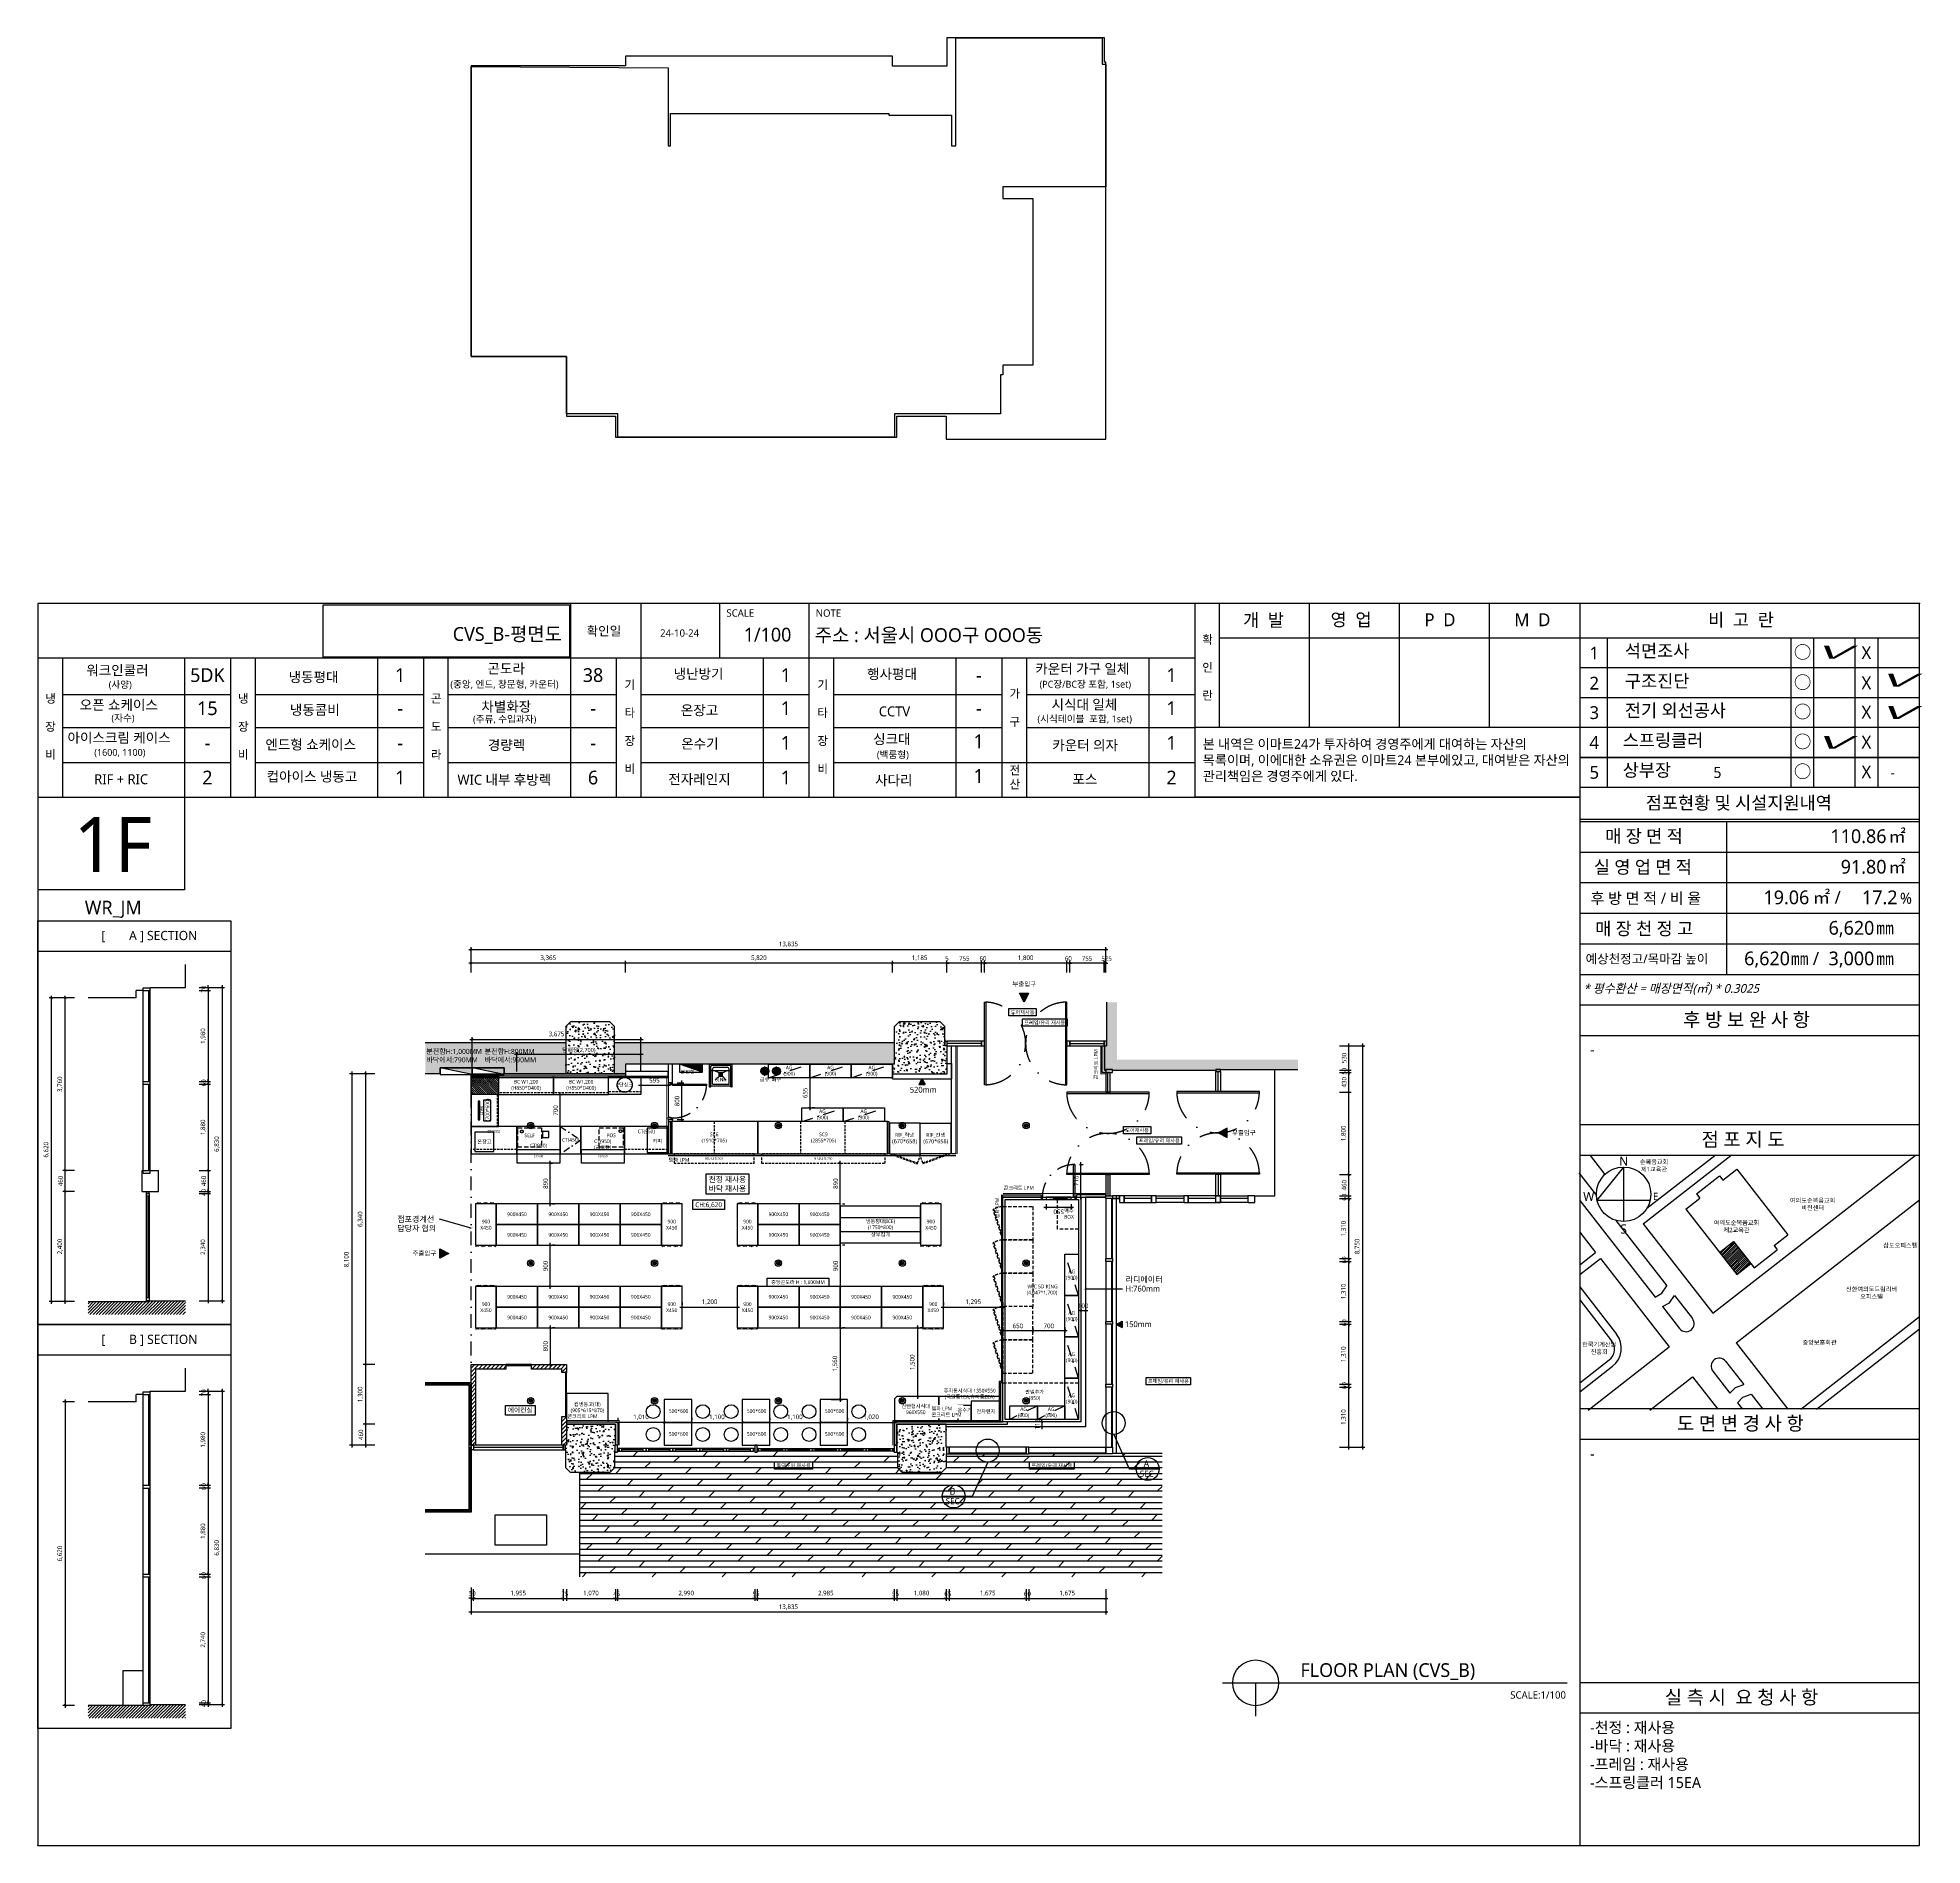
# Model space of a CAD drawing. Header units: millimetres. Extents: x 549809 to 590893, y -72589 to -33182.
import ezdxf
from ezdxf.enums import TextEntityAlignment as Align

# ---------------------------------------------------------------- set-up
doc = ezdxf.new("R2010")
doc.units = ezdxf.units.MM
for name, pattern in [('DASHDOT', [1, 0.5, -0.25, 0, -0.25]), ('DASHDOTX2', [2, 1, -0.5, 0, -0.5]), ('HIDDEN', [0.375, 0.25, -0.125]), ('HIDDEN2', [4.7625, 3.175, -1.5875])]:
    doc.linetypes.add(name, pattern=pattern)
for name, color, linetype in [('3', 4, 'Continuous'), ('CEILING', 2, 'Continuous'), ('CEN', 2, 'DASHDOTX2'), ('DIM', 7, 'Continuous'), ('DIM_IN', 1, 'Continuous'), ('DOOR', 5, 'Continuous'), ('FUR', 6, 'Continuous'), ('HATCH', 6, 'Continuous'), ('LA', 8, 'Continuous'), ('LAYER2', 3, 'Continuous'), ('layout', 2, 'Continuous'), ('LG25', 1, 'Continuous'), ('SHEET', 6, 'Continuous'), ('STL', 7, 'Continuous'), ('text', 7, 'Continuous'), ('TXT', 7, 'Continuous'), ('WALL', 2, 'Continuous'), ('WALL_IN', 3, 'Continuous'), ('WIN', 4, 'Continuous'), ('목공', 3, 'Continuous'), ('집기', 5, 'Continuous'), ('해치', 9, 'Continuous')]:
    doc.layers.add(name, color=color, linetype=linetype)
doc.styles.get("Standard").update_dxf_attribs({"font": 'malgun.ttf'})
doc.styles.add('맑은고딕', font='malgun.ttf')
doc.linetypes.add('ZIGZAG', pattern='A,0.00254,-5.08,[131,ltypeshp.shx,S=5.08,R=0,X=-5.08,Y=0],-10.16,[131,ltypeshp.shx,S=5.08,R=180,X=5.08,Y=0],-5.08', length=20.32254)
doc.dimstyles.new('DIM_기본(50)', dxfattribs={"dimscale": 50, "dimtxt": 2, "dimasz": 1, "dimexe": 1, "dimexo": 2, "dimgap": 1, "dimtad": 1, "dimtoh": 1, "dimdec": 0, "dimzin": 0, "dimdsep": 46, "dimlunit": 6, "dimtxsty": '맑은고딕', "dimblk": 'ARCHTICK', "dimcen": 1, "dimdle": 1, "dimclrd": 1, "dimclre": 1, "dimclrt": 7, "dimadec": 0, "dimazin": 0, "dimtfac": 1, "dimtdec": 0, "dimtix": 1, "dimtmove": 2, "dimatfit": 3, "dimldrblk": 'ARCHTICK', "dimfxl": 1, "dimtolj": 1, "dimtzin": 0, "dimlwd": -1, "dimlwe": -1, "dimarcsym": 0})
doc.dimstyles.new('메쉬망', dxfattribs={"dimscale": 50, "dimtxt": 1.6, "dimasz": 1, "dimexe": 0, "dimexo": 0.2, "dimgap": 0, "dimtad": 0, "dimtoh": 1, "dimdec": 0, "dimzin": 0, "dimdsep": 46, "dimlunit": 6, "dimtxsty": '맑은고딕', "dimblk": 'NONE', "dimcen": 1, "dimse1": 1, "dimse2": 1, "dimsd1": 1, "dimsd2": 1, "dimclrd": 1, "dimclre": 1, "dimclrt": 7, "dimadec": 0, "dimazin": 0, "dimtfac": 1, "dimtdec": 0, "dimtix": 1, "dimtmove": 2, "dimatfit": 3, "dimldrblk": 'ARCHTICK', "dimfxl": 1, "dimtolj": 1, "dimtzin": 0, "dimlwd": -1, "dimlwe": -1, "dimarcsym": 0})
pattern_1 = [(50, (27613.27, 10827.93), (273.277, -23.90863), [28.575, -314.325]), (355, (27613.27, 10827.93), (-52.86513, 286.58527), [22.86, -251.46088]), (100.451445, (27636.04, 10825.94), (220.41187, 262.67663), [24.28501, -267.13537]), (46.1842, (27613.27, 10904.13), (406.61856, -63.0635), [42.8625, -471.4875]), (96.63556, (27647.15, 10898.88), (356.1062, 371.1392), [36.42753, -400.7034]), (351.18415, (27613.27, 10904.13), (356.1062, 371.1392), [34.28995, -377.1896]), (21, (27651.37, 10885.08), (227.42159, -153.3978), [28.575, -314.325]), (326, (27651.37, 10885.08), (92.70304, 276.28195), [22.86, -251.46]), (71.451445, (27670.32, 10872.3), (320.12463, 122.88415), [24.28501, -267.1349]), (37.5, (27613.27, 10827.93), (4.632905, 126.832558), [0, -248.412, 0, -255.27, 0, -252.4125]), (7.5, (27613.27, 10827.93), (100.229494, 150.270862), [0, -145.542, 0, -242.697, 0, -96.2025]), (327.5, (27528.31, 10827.93), (203.385893, -8.593116), [0, -95.25, 0, -297.18, 0, -394.335]), (317.5, (27490.2, 10827.93), (222.19377, 38.139737), [0, -123.825, 0, -197.358, 0, -280.035])]
pattern_2 = [(315, (326616.22, -55552.45), (-4e-14, -141.421356), []), (315, (326616.22, -55582.45), (-4e-14, -141.421356), []), (315, (326616.22, -55612.45), (-4e-14, -141.421356), [])]
pattern_3 = [(315, (330666.22, -55552.45), (-4e-14, -141.421356), []), (315, (330666.22, -55582.45), (-4e-14, -141.421356), []), (315, (330666.22, -55612.45), (-4e-14, -141.421356), [])]
pattern_4 = [(315, (326616.22, -57352.45), (-4e-14, -141.421356), []), (315, (326616.22, -57382.45), (-4e-14, -141.421356), []), (315, (326616.22, -57412.45), (-4e-14, -141.421356), [])]
pattern_5 = [(315, (330666.22, -57352.45), (-4e-14, -141.421356), []), (315, (330666.22, -57382.45), (-4e-14, -141.421356), []), (315, (330666.22, -57412.45), (-4e-14, -141.421356), [])]
pattern_6 = [(315, (332316.22, -55552.45), (-4e-14, -141.421356), []), (315, (332316.22, -55582.45), (-4e-14, -141.421356), []), (315, (332316.22, -55612.45), (-4e-14, -141.421356), [])]
pattern_7 = [(315, (336316.22, -55552.45), (-4e-14, -141.421356), []), (315, (336316.22, -55582.45), (-4e-14, -141.421356), []), (315, (336316.22, -55612.45), (-4e-14, -141.421356), [])]
pattern_8 = [(315, (332316.22, -57352.45), (-4e-14, -141.421356), []), (315, (332316.22, -57382.45), (-4e-14, -141.421356), []), (315, (332316.22, -57412.45), (-4e-14, -141.421356), [])]
pattern_9 = [(315, (336366.22, -57352.45), (-4e-14, -141.421356), []), (315, (336366.22, -57382.45), (-4e-14, -141.421356), []), (315, (336366.22, -57412.45), (-4e-14, -141.421356), [])]

# ---------------------------------------------------------------- blocks, each defined once
blk = doc.blocks.new('도면FORM(50)_1')
at = {"layer": 'layout', "color": 7}
for p, q in [((232575, -90412), (232285, -90772)), ((232575, -90412), (232575, -91006)), ((232285, -90772), (232865, -90772))]:
    blk.add_line(p, q, dxfattribs=at)
blk.add_circle((232575, -90709), 297, dxfattribs=at)
at = {"layer": 'SHEET', "color": 7}
for p, q in [((235800, -84271), (215289, -84271)), ((221096, -84271), (221096, -84867)), ((221863, -84271), (221863, -84867)), ((222719, -84271), (222719, -84867)), ((223696, -84271), (223696, -84867)), ((227900, -84271), (227900, -85796)), ((228168, -84271), (228168, -85623)), ((229150, -85623), (229150, -84271)), ((230133, -85623), (230133, -84271)), ((231115, -85623), (231115, -84271)), ((232097, -84271), (232097, -97806)), ((235800, -84646), (228168, -84646)), ((232397, -84646), (232397, -86274)), ((227900, -84867), (215289, -84867)), ((215558, -84867), (215558, -86379)), ((216891, -84867), (216891, -86379)), ((217391, -84867), (217391, -86379)), ((217659, -84867), (217659, -86379)), ((218993, -84867), (218993, -86379)), ((218993, -84867), (218993, -86379)), ((219493, -84867), (219493, -86379)), ((219761, -84867), (219761, -86379)), ((221095, -84867), (221095, -86379)), ((221095, -84867), (221095, -86379)), ((221595, -84867), (221595, -86379)), ((221863, -84867), (221863, -86379)), ((223196, -84867), (223196, -86379)), ((223196, -84867), (223196, -86379)), ((223696, -84867), (223696, -86379)), ((223965, -84867), (223965, -86379)), ((225298, -84867), (225298, -86379)), ((225298, -84867), (225298, -86379)), ((225798, -84867), (225798, -86379)), ((226067, -84867), (226067, -86379)), ((227400, -84867), (227400, -86379)), ((227400, -84867), (227400, -86379)), ((227900, -84867), (227900, -86379)), ((235800, -84971), (232097, -84971)), ((215558, -85262), (217391, -85262)), ((217659, -85262), (219493, -85262)), ((219761, -85262), (220595, -85262)), ((219761, -85262), (221595, -85262)), ((221863, -85262), (223696, -85262)), ((221863, -85262), (223696, -85262)), ((223965, -85262), (225798, -85262)), ((223965, -85262), (225798, -85262)), ((226067, -85262), (227900, -85262)), ((226067, -85262), (227900, -85262)), ((235800, -85297), (232097, -85297)), ((215558, -85623), (217391, -85623)), ((217659, -85623), (219493, -85623)), ((219761, -85623), (220595, -85623)), ((219761, -85623), (221595, -85623)), ((221863, -85623), (223696, -85623)), ((221863, -85623), (223696, -85623)), ((223965, -85623), (225798, -85623)), ((223965, -85623), (225798, -85623)), ((226067, -85623), (227900, -85623)), ((226067, -85623), (227900, -85623)), ((232097, -85623), (227900, -85623)), ((235800, -85623), (232097, -85623)), ((235800, -85623), (232097, -85623)), ((215558, -86001), (217391, -86001)), ((217659, -86001), (219493, -86001)), ((219761, -86001), (220595, -86001)), ((219761, -86001), (221595, -86001)), ((221863, -86001), (223696, -86001)), ((221863, -86001), (223696, -86001)), ((223965, -86001), (225798, -86001)), ((223965, -86001), (225798, -86001)), ((225798, -86001), (227900, -86001)), ((225798, -86001), (227900, -86001)), ((235800, -85949), (232097, -85949)), ((235800, -85949), (232097, -85949)), ((235800, -86274), (232097, -86274)), ((215289, -86379), (232097, -86379)), ((216891, -86379), (216891, -87392)), ((232097, -86379), (227900, -86379)), ((235800, -86624), (232097, -86624)), ((235800, -86649), (232097, -86649)), ((233698, -86649), (233698, -88316)), ((235800, -86983), (232097, -86983)), ((216891, -87392), (215289, -87392)), ((235800, -87316), (232097, -87316)), ((235800, -87649), (232097, -87649)), ((235800, -87983), (232097, -87983)), ((235800, -88316), (232097, -88316)), ((235800, -88649), (232097, -88649)), ((235800, -88983), (232097, -88983)), ((235800, -89953), (232097, -89953)), ((235800, -90286), (232097, -90286)), ((235800, -93049), (232097, -93049)), ((235800, -93382), (232097, -93382)), ((235800, -96034), (232097, -96034)), ((235800, -96367), (232097, -96367))]:
    blk.add_line(p, q, dxfattribs=at)
at = {"layer": 'SHEET', "color": 7, "lineweight": 30}
for p, q in [((215289, -84271), (215289, -97806)), ((235800, -97806), (235800, -84271)), ((234400, -86274), (234400, -84646)), ((234650, -86274), (234650, -84646)), ((235100, -86274), (235100, -84646)), ((235350, -86274), (235350, -84646)), ((232097, -85949), (235800, -85949)), ((215289, -97806), (235800, -97806))]:
    blk.add_line(p, q, dxfattribs=at)
at = {"layer": 'SHEET', "color": 7}
blk.add_lwpolyline([(218399, -84283), (221084, -84283), (221084, -84855), (218399, -84855)], close=True, dxfattribs=at)
at = {"layer": 'SHEET', "color": 7, "style": '맑은고딕'}
for s, height, p in [('SCALE', 80, (222796, -84413)), ('NOTE', 80, (223770, -84414)), ('개  발', 140, (228427, -84521)), ('영  업', 140, (229381, -84515)), ('P  D', 140, (230404, -84517)), ('M  D', 140, (231384, -84517)), ('비  고  란', 140, (233496, -84518)), ('확인일', 100, (221273, -84619)), ('1', 140, (232203, -84880)), ('○', 140, (234431, -84870)), ('X', 140, (235168, -84876)), ('워크인쿨러', 108.3, (215819, -85051)), ('냉동평대', 108.3, (218024, -85126)), ('곤도라', 108.3, (220192, -85034)), ('냉난방기', 108.3, (222221, -85090)), ('행사평대', 108.3, (224329, -85093)), ('카운터 가구 일체', 108.3, (226163, -85035)), ('○', 140, (234431, -85199)), ('(중앙, 엔드, 창문형, 카운터)', 75, (219787, -85187)), ('(PC장/BC장 포함, 1set)', 75, (226209, -85187)), ('2', 140, (232203, -85208)), ('X', 140, (235168, -85205)), ('오픈 쇼케이스', 108.3, (215747, -85429)), ('냉동콤비', 108.3, (218038, -85483)), ('차별화장', 108.3, (220125, -85448)), ('온장고', 108.3, (222299, -85487)), ('CCTV', 108.3, (224457, -85500)), ('시식대 일체', 108.3, (226340, -85425)), ('3', 140, (232203, -85529)), ('○', 140, (234431, -85519)), ('X', 140, (235168, -85525)), ('(주류, 수입과자)', 75, (220034, -85567)), ('(시식테이블  포함, 1set)', 75, (226186, -85565)), ('엔드형 쇼케이스', 108.3, (217771, -85861)), ('경량렉', 108.3, (220195, -85867)), ('온수기', 108.3, (222303, -85852)), ('싱크대', 108.3, (224395, -85802)), ('카운터 의자', 108.3, (226348, -85869)), ('4', 140, (232203, -85854)), ('○', 140, (234431, -85845)), ('X', 140, (235168, -85851)), ('(백룸형)', 75, (224436, -85954)), ('5', 140, (232203, -86180)), ('○', 140, (234431, -86170)), ('X', 140, (235168, -86176)), ('RIF + RIC', 108.3, (215905, -86239)), ('컵아이스 냉동고', 108.3, (217785, -86210)), ('WIC 내부 후방렉', 108.3, (219865, -86245)), ('전자레인지', 108.3, (222163, -86239)), ('사다리', 108.3, (224417, -86250)), ('포스', 108.3, (226568, -86239)), ('점포현황 및 시설지원내역', 140, (232817, -86513)), ('매 장 면 적', 140, (232375, -86876)), ('㎡', 140, (235461, -86876)), ('실 영 업 면 적', 140, (232251, -87213)), ('㎡', 140, (235461, -87210)), ('후 방 면 적 / 비 율', 120, (232215, -87543)), ('㎡ /', 140, (234636, -87543)), ('%%%', 120, (235588, -87543)), ('매 장 천 정 고', 140, (232265, -87883)), ('㎜', 140, (235329, -87876)), ('예상천정고/목마감 높이', 100, (232161, -88193)), ('㎜ /', 140, (234399, -88210)), ('㎜', 140, (235329, -88210)), ('후 방 보 완 사 항 ', 150, (233224, -88882)), ('점 포 지 도', 150, (233424, -90186)), ('도 면 변 경 사 항', 150, (233156, -93282)), ('실 측 시  요 청 사 항', 150, (233024, -96267))]:
    blk.add_text(s, height=height, dxfattribs=at).set_placement(p)
at = {"layer": 'SHEET', "color": 7, "attachment_point": 1, "style": '맑은고딕'}
for s, width, insert, char_height in [('확\\P\\P인\\P\\P란', 228.81, (227983, -84616), 91.7), ('(사양)', 1711.86, (216063, -85116), 75), ('기\\P\\P타\\P\\P장\\P\\P비', 228.81, (221686, -85110), 91.7), ('기\\P\\P타\\P\\P장\\P\\P비', 228.81, (223788, -85110), 91.7), ('가\\P\\P구', 228.81, (225882, -85207), 91.7), ('냉\\P\\P장\\P\\P비', 228.81, (215371, -85260), 91.7), ('냉\\P\\P장\\P\\P비', 228.81, (217473, -85260), 91.7), ('곤\\P\\P도\\P\\P라', 228.81, (219575, -85260), 91.7), ('(자수)', 1711.86, (216093, -85480), 75), ('아이스크림 케이스', 1711.86, (215614, -85679), 108.3), ('(1600, 1100)', 1711.86, (215906, -85855), 75), ('전\\P산', 228.81, (225882, -86042), 91.7)]:
    blk.add_mtext_dynamic_manual_height_columns(s, width=width, gutter_width=4168, heights=[0], dxfattribs=dict(at, insert=insert, char_height=char_height))
at = {"layer": 'SHEET', "color": 10, "char_height": 140, "attachment_point": 1, "style": '맑은고딕'}
for s, insert in [('\\pxi-11.785714,l12.785714,t12.785714;석면조사', (232449, -84716)), ('\\pxi-11.785714,l12.785714,t12.785714;구조진단', (232449, -85045)), ('\\pxi-11.785714,l12.785714,t12.785714;전기 외선공사', (232449, -85365)), ('\\pxi-9.82143,l10.65476,t10.65476;스프링클러', (232449, -85691)), ('\\pxi-9.82143,l10.65476,t10.65476;상부장', (232449, -86016))]:
    blk.add_mtext(s, dxfattribs=dict(at, insert=insert))
at = {"layer": 'SHEET', "color": 7, "attachment_point": 1, "style": '맑은고딕'}
for s, insert, char_height, width in [('본 내역은 이마트24가 투자하여 경영주에게 대여하는 자산의 목록이며, 이에대한 소유권은 이마트24 본부에있고, 대여받은 자산의 관리책임은 경영주에게 있다.', (227988, -85749), 105, 4116.12), ('{\\fMalgun Gothic|b0|i1|c129|p50;* 평수환산 = 매장면적(㎡) * 0.3025}', (232138, -88418), 95, 16650.7)]:
    blk.add_mtext(s, dxfattribs=dict(at, insert=insert, char_height=char_height, width=width))
at = {"layer": 'text', "style": '맑은고딕'}
for s, height, p in [('N', 100, (232576, -90348)), ('W', 100, (232195, -90734)), ('E', 80, (232924, -90732)), ('S', 100, (232575, -91087))]:
    blk.add_text(s, height=height, dxfattribs=at).set_placement(p, align=Align.MIDDLE)
blk = doc.blocks.new('_ArchTick')
at = {"color": 0, "linetype": 'ByBlock', "const_width": 0.15}
blk.add_lwpolyline([(-0.5, -0.5), (0.5, 0.5)], dxfattribs=at)
blk = doc.blocks.new('*D385')
at = {"layer": 'Defpoints', "color": 0, "transparency": 16777216}
for p in [(559256, -66908), (559306, -66908), (559306, -67198)]:
    blk.add_point(p, dxfattribs=at)
at = {"layer": 'DIM', "color": 1, "transparency": 16777216}
for p, q in [((559256, -67198), (559206, -67198)), ((559256, -67008), (559256, -67248)), ((559256, -67198), (559306, -67198)), ((559306, -67008), (559306, -67248)), ((559306, -67198), (559356, -67198))]:
    blk.add_line(p, q, dxfattribs=at)
at = {"layer": 'DIM', "color": 1, "transparency": 16777216, "xscale": 50, "yscale": 50, "zscale": 50}
blk.add_blockref('_ArchTick', (559256, -67198), dxfattribs=at)
at = {"layer": 'DIM', "color": 1, "transparency": 16777216, "xscale": 50, "yscale": 50, "zscale": 50, "rotation": 180}
blk.add_blockref('_ArchTick', (559306, -67198), dxfattribs=at)
at = {"layer": 'DIM', "color": 7, "transparency": 16777216, "insert": (559281, -67096), "char_height": 100, "attachment_point": 5, "style": '맑은고딕'}
blk.add_mtext('\\A1;50', dxfattribs=at)
blk = doc.blocks.new('*D386')
at = {"layer": 'Defpoints', "color": 0, "transparency": 16777216}
for p in [(559306, -66908), (561261, -66908), (561261, -67208)]:
    blk.add_point(p, dxfattribs=at)
at = {"layer": 'DIM', "color": 1, "transparency": 16777216}
for p, q in [((559256, -67208), (561311, -67208)), ((559306, -67008), (559306, -67258)), ((561261, -67008), (561261, -67258))]:
    blk.add_line(p, q, dxfattribs=at)
at = {"layer": 'DIM', "color": 1, "transparency": 16777216, "xscale": 50, "yscale": 50, "zscale": 50, "rotation": 180}
blk.add_blockref('_ArchTick', (559306, -67208), dxfattribs=at)
at = {"layer": 'DIM', "color": 1, "transparency": 16777216, "xscale": 50, "yscale": 50, "zscale": 50}
blk.add_blockref('_ArchTick', (561261, -67208), dxfattribs=at)
at = {"layer": 'DIM', "color": 7, "transparency": 16777216, "insert": (560284, -67097), "char_height": 100, "attachment_point": 5, "style": '맑은고딕'}
blk.add_mtext('\\A1;1,955', dxfattribs=at)
blk = doc.blocks.new('*D387')
at = {"layer": 'Defpoints', "color": 0, "transparency": 16777216}
for p in [(561261, -66908), (561336, -66908), (561336, -67208)]:
    blk.add_point(p, dxfattribs=at)
at = {"layer": 'DIM', "color": 1, "transparency": 16777216}
for p, q in [((561261, -67208), (561211, -67208)), ((561261, -67008), (561261, -67258)), ((561261, -67208), (561336, -67208)), ((561336, -67008), (561336, -67258)), ((561336, -67208), (561386, -67208))]:
    blk.add_line(p, q, dxfattribs=at)
at = {"layer": 'DIM', "color": 1, "transparency": 16777216, "xscale": 50, "yscale": 50, "zscale": 50}
blk.add_blockref('_ArchTick', (561261, -67208), dxfattribs=at)
at = {"layer": 'DIM', "color": 1, "transparency": 16777216, "xscale": 50, "yscale": 50, "zscale": 50, "rotation": 180}
blk.add_blockref('_ArchTick', (561336, -67208), dxfattribs=at)
at = {"layer": 'DIM', "color": 7, "transparency": 16777216, "insert": (561299, -67107), "char_height": 100, "attachment_point": 5, "style": '맑은고딕'}
blk.add_mtext('\\A1;75', dxfattribs=at)
blk = doc.blocks.new('*D388')
at = {"layer": 'Defpoints', "color": 0, "transparency": 16777216}
for p in [(561336, -66908), (562406, -66908), (562406, -67208)]:
    blk.add_point(p, dxfattribs=at)
at = {"layer": 'DIM', "color": 1, "transparency": 16777216}
for p, q in [((561286, -67208), (562456, -67208)), ((561336, -67008), (561336, -67258)), ((562406, -67008), (562406, -67258))]:
    blk.add_line(p, q, dxfattribs=at)
at = {"layer": 'DIM', "color": 1, "transparency": 16777216, "xscale": 50, "yscale": 50, "zscale": 50, "rotation": 180}
blk.add_blockref('_ArchTick', (561336, -67208), dxfattribs=at)
at = {"layer": 'DIM', "color": 1, "transparency": 16777216, "xscale": 50, "yscale": 50, "zscale": 50}
blk.add_blockref('_ArchTick', (562406, -67208), dxfattribs=at)
at = {"layer": 'DIM', "color": 7, "transparency": 16777216, "insert": (561871, -67097), "char_height": 100, "attachment_point": 5, "style": '맑은고딕'}
blk.add_mtext('\\A1;1,070', dxfattribs=at)
blk = doc.blocks.new('*D389')
at = {"layer": 'Defpoints', "color": 0, "transparency": 16777216}
for p in [(562406, -66908), (562451, -66908), (562451, -67208)]:
    blk.add_point(p, dxfattribs=at)
at = {"layer": 'DIM', "color": 1, "transparency": 16777216}
for p, q in [((562406, -67208), (562356, -67208)), ((562406, -67008), (562406, -67258)), ((562406, -67208), (562451, -67208)), ((562451, -67008), (562451, -67258)), ((562451, -67208), (562501, -67208))]:
    blk.add_line(p, q, dxfattribs=at)
at = {"layer": 'DIM', "color": 1, "transparency": 16777216, "xscale": 50, "yscale": 50, "zscale": 50}
blk.add_blockref('_ArchTick', (562406, -67208), dxfattribs=at)
at = {"layer": 'DIM', "color": 1, "transparency": 16777216, "xscale": 50, "yscale": 50, "zscale": 50, "rotation": 180}
blk.add_blockref('_ArchTick', (562451, -67208), dxfattribs=at)
at = {"layer": 'DIM', "color": 7, "transparency": 16777216, "insert": (562429, -67107), "char_height": 100, "attachment_point": 5, "style": '맑은고딕'}
blk.add_mtext('\\A1;45', dxfattribs=at)
blk = doc.blocks.new('*D390')
at = {"layer": 'Defpoints', "color": 0, "transparency": 16777216}
for p in [(562451, -66908), (565441, -66908), (565441, -67208)]:
    blk.add_point(p, dxfattribs=at)
at = {"layer": 'DIM', "color": 1, "transparency": 16777216}
for p, q in [((562401, -67208), (565491, -67208)), ((562451, -67008), (562451, -67258)), ((565441, -67008), (565441, -67258))]:
    blk.add_line(p, q, dxfattribs=at)
at = {"layer": 'DIM', "color": 1, "transparency": 16777216, "xscale": 50, "yscale": 50, "zscale": 50, "rotation": 180}
blk.add_blockref('_ArchTick', (562451, -67208), dxfattribs=at)
at = {"layer": 'DIM', "color": 1, "transparency": 16777216, "xscale": 50, "yscale": 50, "zscale": 50}
blk.add_blockref('_ArchTick', (565441, -67208), dxfattribs=at)
at = {"layer": 'DIM', "color": 7, "transparency": 16777216, "insert": (563946, -67098), "char_height": 100, "attachment_point": 5, "style": '맑은고딕'}
blk.add_mtext('\\A1;2,990', dxfattribs=at)
blk = doc.blocks.new('*D391')
at = {"layer": 'Defpoints', "color": 0, "transparency": 16777216}
for p in [(565441, -66908), (565496, -66908), (565496, -67208)]:
    blk.add_point(p, dxfattribs=at)
at = {"layer": 'DIM', "color": 1, "transparency": 16777216}
for p, q in [((565441, -67208), (565391, -67208)), ((565441, -67008), (565441, -67258)), ((565441, -67208), (565496, -67208)), ((565496, -67008), (565496, -67258)), ((565496, -67208), (565546, -67208))]:
    blk.add_line(p, q, dxfattribs=at)
at = {"layer": 'DIM', "color": 1, "transparency": 16777216, "xscale": 50, "yscale": 50, "zscale": 50}
blk.add_blockref('_ArchTick', (565441, -67208), dxfattribs=at)
at = {"layer": 'DIM', "color": 1, "transparency": 16777216, "xscale": 50, "yscale": 50, "zscale": 50, "rotation": 180}
blk.add_blockref('_ArchTick', (565496, -67208), dxfattribs=at)
at = {"layer": 'DIM', "color": 7, "transparency": 16777216, "insert": (565469, -67107), "char_height": 100, "attachment_point": 5, "style": '맑은고딕'}
blk.add_mtext('\\A1;55', dxfattribs=at)
blk = doc.blocks.new('*D392')
at = {"layer": 'Defpoints', "color": 0, "transparency": 16777216}
for p in [(565496, -66908), (568481, -66908), (568481, -67208)]:
    blk.add_point(p, dxfattribs=at)
at = {"layer": 'DIM', "color": 1, "transparency": 16777216}
for p, q in [((565446, -67208), (568531, -67208)), ((565496, -67008), (565496, -67258)), ((568481, -67008), (568481, -67258))]:
    blk.add_line(p, q, dxfattribs=at)
at = {"layer": 'DIM', "color": 1, "transparency": 16777216, "xscale": 50, "yscale": 50, "zscale": 50, "rotation": 180}
blk.add_blockref('_ArchTick', (565496, -67208), dxfattribs=at)
at = {"layer": 'DIM', "color": 1, "transparency": 16777216, "xscale": 50, "yscale": 50, "zscale": 50}
blk.add_blockref('_ArchTick', (568481, -67208), dxfattribs=at)
at = {"layer": 'DIM', "color": 7, "transparency": 16777216, "insert": (566989, -67098), "char_height": 100, "attachment_point": 5, "style": '맑은고딕'}
blk.add_mtext('\\A1;2,985', dxfattribs=at)
blk = doc.blocks.new('*D393')
at = {"layer": 'Defpoints', "color": 0, "transparency": 16777216}
for p in [(568481, -66908), (568536, -66908), (568536, -67208)]:
    blk.add_point(p, dxfattribs=at)
at = {"layer": 'DIM', "color": 1, "transparency": 16777216}
for p, q in [((568481, -67208), (568431, -67208)), ((568481, -67008), (568481, -67258)), ((568481, -67208), (568536, -67208)), ((568536, -67008), (568536, -67258)), ((568536, -67208), (568586, -67208))]:
    blk.add_line(p, q, dxfattribs=at)
at = {"layer": 'DIM', "color": 1, "transparency": 16777216, "xscale": 50, "yscale": 50, "zscale": 50}
blk.add_blockref('_ArchTick', (568481, -67208), dxfattribs=at)
at = {"layer": 'DIM', "color": 1, "transparency": 16777216, "xscale": 50, "yscale": 50, "zscale": 50, "rotation": 180}
blk.add_blockref('_ArchTick', (568536, -67208), dxfattribs=at)
at = {"layer": 'DIM', "color": 7, "transparency": 16777216, "insert": (568509, -67107), "char_height": 100, "attachment_point": 5, "style": '맑은고딕'}
blk.add_mtext('\\A1;55', dxfattribs=at)
blk = doc.blocks.new('*D394')
at = {"layer": 'Defpoints', "color": 0, "transparency": 16777216}
for p in [(568536, -66908), (569616, -66908), (569616, -67208)]:
    blk.add_point(p, dxfattribs=at)
at = {"layer": 'DIM', "color": 1, "transparency": 16777216}
for p, q in [((568486, -67208), (569666, -67208)), ((568536, -67008), (568536, -67258)), ((569616, -67008), (569616, -67258))]:
    blk.add_line(p, q, dxfattribs=at)
at = {"layer": 'DIM', "color": 1, "transparency": 16777216, "xscale": 50, "yscale": 50, "zscale": 50, "rotation": 180}
blk.add_blockref('_ArchTick', (568536, -67208), dxfattribs=at)
at = {"layer": 'DIM', "color": 1, "transparency": 16777216, "xscale": 50, "yscale": 50, "zscale": 50}
blk.add_blockref('_ArchTick', (569616, -67208), dxfattribs=at)
at = {"layer": 'DIM', "color": 7, "transparency": 16777216, "insert": (569076, -67097), "char_height": 100, "attachment_point": 5, "style": '맑은고딕'}
blk.add_mtext('\\A1;1,080', dxfattribs=at)
blk = doc.blocks.new('*D395')
at = {"layer": 'Defpoints', "color": 0, "transparency": 16777216}
for p in [(569616, -66908), (569681, -66908), (569681, -67208)]:
    blk.add_point(p, dxfattribs=at)
at = {"layer": 'DIM', "color": 1, "transparency": 16777216}
for p, q in [((569616, -67208), (569566, -67208)), ((569616, -67008), (569616, -67258)), ((569616, -67208), (569681, -67208)), ((569681, -67008), (569681, -67258)), ((569681, -67208), (569731, -67208))]:
    blk.add_line(p, q, dxfattribs=at)
at = {"layer": 'DIM', "color": 1, "transparency": 16777216, "xscale": 50, "yscale": 50, "zscale": 50}
blk.add_blockref('_ArchTick', (569616, -67208), dxfattribs=at)
at = {"layer": 'DIM', "color": 1, "transparency": 16777216, "xscale": 50, "yscale": 50, "zscale": 50, "rotation": 180}
blk.add_blockref('_ArchTick', (569681, -67208), dxfattribs=at)
at = {"layer": 'DIM', "color": 7, "transparency": 16777216, "insert": (569649, -67106), "char_height": 100, "attachment_point": 5, "style": '맑은고딕'}
blk.add_mtext('\\A1;65', dxfattribs=at)
blk = doc.blocks.new('*D396')
at = {"layer": 'Defpoints', "color": 0, "transparency": 16777216}
for p in [(569681, -66908), (571356, -66908), (571356, -67208)]:
    blk.add_point(p, dxfattribs=at)
at = {"layer": 'DIM', "color": 1, "transparency": 16777216}
for p, q in [((569631, -67208), (571406, -67208)), ((569681, -67008), (569681, -67258)), ((571356, -67008), (571356, -67258))]:
    blk.add_line(p, q, dxfattribs=at)
at = {"layer": 'DIM', "color": 1, "transparency": 16777216, "xscale": 50, "yscale": 50, "zscale": 50, "rotation": 180}
blk.add_blockref('_ArchTick', (569681, -67208), dxfattribs=at)
at = {"layer": 'DIM', "color": 1, "transparency": 16777216, "xscale": 50, "yscale": 50, "zscale": 50}
blk.add_blockref('_ArchTick', (571356, -67208), dxfattribs=at)
at = {"layer": 'DIM', "color": 7, "transparency": 16777216, "insert": (570519, -67097), "char_height": 100, "attachment_point": 5, "style": '맑은고딕'}
blk.add_mtext('\\A1;1,675', dxfattribs=at)
blk = doc.blocks.new('*D397')
at = {"layer": 'Defpoints', "color": 0, "transparency": 16777216}
for p in [(571356, -66908), (571416, -66908), (571416, -67208)]:
    blk.add_point(p, dxfattribs=at)
at = {"layer": 'DIM', "color": 1, "transparency": 16777216}
for p, q in [((571356, -67208), (571306, -67208)), ((571356, -67008), (571356, -67258)), ((571356, -67208), (571416, -67208)), ((571416, -67008), (571416, -67258)), ((571416, -67208), (571466, -67208))]:
    blk.add_line(p, q, dxfattribs=at)
at = {"layer": 'DIM', "color": 1, "transparency": 16777216, "xscale": 50, "yscale": 50, "zscale": 50}
blk.add_blockref('_ArchTick', (571356, -67208), dxfattribs=at)
at = {"layer": 'DIM', "color": 1, "transparency": 16777216, "xscale": 50, "yscale": 50, "zscale": 50, "rotation": 180}
blk.add_blockref('_ArchTick', (571416, -67208), dxfattribs=at)
at = {"layer": 'DIM', "color": 7, "transparency": 16777216, "insert": (571386, -67106), "char_height": 100, "attachment_point": 5, "style": '맑은고딕'}
blk.add_mtext('\\A1;60', dxfattribs=at)
blk = doc.blocks.new('*D398')
at = {"layer": 'Defpoints', "color": 0, "transparency": 16777216}
for p in [(571416, -66908), (573091, -66908), (573091, -67208)]:
    blk.add_point(p, dxfattribs=at)
at = {"layer": 'DIM', "color": 1, "transparency": 16777216}
for p, q in [((571366, -67208), (573141, -67208)), ((571416, -67008), (571416, -67258)), ((573091, -67008), (573091, -67258))]:
    blk.add_line(p, q, dxfattribs=at)
at = {"layer": 'DIM', "color": 1, "transparency": 16777216, "xscale": 50, "yscale": 50, "zscale": 50, "rotation": 180}
blk.add_blockref('_ArchTick', (571416, -67208), dxfattribs=at)
at = {"layer": 'DIM', "color": 1, "transparency": 16777216, "xscale": 50, "yscale": 50, "zscale": 50}
blk.add_blockref('_ArchTick', (573091, -67208), dxfattribs=at)
at = {"layer": 'DIM', "color": 7, "transparency": 16777216, "insert": (572254, -67097), "char_height": 100, "attachment_point": 5, "style": '맑은고딕'}
blk.add_mtext('\\A1;1,675', dxfattribs=at)
blk = doc.blocks.new('*D399')
at = {"layer": 'Defpoints', "color": 0, "transparency": 16777216}
for p in [(559256, -66868), (573091, -66908), (559256, -67508)]:
    blk.add_point(p, dxfattribs=at)
at = {"layer": 'DIM', "color": 1, "transparency": 16777216}
for p, q in [((559256, -66968), (559256, -67558)), ((573091, -67008), (573091, -67558)), ((573141, -67508), (559206, -67508))]:
    blk.add_line(p, q, dxfattribs=at)
at = {"layer": 'DIM', "color": 1, "transparency": 16777216, "xscale": 50, "yscale": 50, "zscale": 50, "rotation": 180}
blk.add_blockref('_ArchTick', (559256, -67508), dxfattribs=at)
at = {"layer": 'DIM', "color": 1, "transparency": 16777216, "xscale": 50, "yscale": 50, "zscale": 50}
blk.add_blockref('_ArchTick', (573091, -67508), dxfattribs=at)
at = {"layer": 'DIM', "color": 7, "transparency": 16777216, "insert": (566174, -67397), "char_height": 100, "attachment_point": 5, "style": '맑은고딕'}
blk.add_mtext('\\A1;13,835', dxfattribs=at)
blk = doc.blocks.new('*D400')
at = {"layer": 'Defpoints', "color": 0, "transparency": 16777216}
for p in [(578091, -62598), (578391, -62598), (578091, -63908)]:
    blk.add_point(p, dxfattribs=at)
at = {"layer": 'DIM', "color": 1, "transparency": 16777216}
for p, q in [((578191, -62598), (578441, -62598)), ((578391, -63958), (578391, -62548)), ((578191, -63908), (578441, -63908))]:
    blk.add_line(p, q, dxfattribs=at)
at = {"layer": 'DIM', "color": 1, "transparency": 16777216, "xscale": 50, "yscale": 50, "zscale": 50}
for p, rotation in [((578391, -62598), 90), ((578391, -63908), 270)]:
    blk.add_blockref('_ArchTick', p, dxfattribs=dict(at, rotation=rotation))
at = {"layer": 'DIM', "color": 7, "transparency": 16777216, "insert": (578281, -63253), "char_height": 100, "attachment_point": 5, "rotation": 90, "style": '맑은고딕'}
blk.add_mtext('\\A1;1,310', dxfattribs=at)
blk = doc.blocks.new('*D401')
at = {"layer": 'Defpoints', "color": 0, "transparency": 16777216}
for p in [(578091, -62538), (578091, -62598), (578391, -62538)]:
    blk.add_point(p, dxfattribs=at)
at = {"layer": 'DIM', "color": 1, "transparency": 16777216}
for p, q in [((578191, -62538), (578441, -62538)), ((578191, -62598), (578441, -62598)), ((578391, -62538), (578391, -62488)), ((578391, -62598), (578391, -62538)), ((578391, -62598), (578391, -62648))]:
    blk.add_line(p, q, dxfattribs=at)
at = {"layer": 'DIM', "color": 1, "transparency": 16777216, "xscale": 50, "yscale": 50, "zscale": 50}
for p, rotation in [((578391, -62538), 270), ((578391, -62598), 90)]:
    blk.add_blockref('_ArchTick', p, dxfattribs=dict(at, rotation=rotation))
at = {"layer": 'DIM', "color": 7, "transparency": 16777216, "insert": (578290, -62568), "char_height": 100, "attachment_point": 5, "rotation": 90, "style": '맑은고딕'}
blk.add_mtext('\\A1;60', dxfattribs=at)
blk = doc.blocks.new('*D402')
at = {"layer": 'Defpoints', "color": 0, "transparency": 16777216}
for p in [(578091, -61228), (578391, -61228), (578091, -62538)]:
    blk.add_point(p, dxfattribs=at)
at = {"layer": 'DIM', "color": 1, "transparency": 16777216}
for p, q in [((578391, -62588), (578391, -61178)), ((578191, -61228), (578441, -61228)), ((578191, -62538), (578441, -62538))]:
    blk.add_line(p, q, dxfattribs=at)
at = {"layer": 'DIM', "color": 1, "transparency": 16777216, "xscale": 50, "yscale": 50, "zscale": 50}
for p, rotation in [((578391, -61228), 90), ((578391, -62538), 270)]:
    blk.add_blockref('_ArchTick', p, dxfattribs=dict(at, rotation=rotation))
at = {"layer": 'DIM', "color": 7, "transparency": 16777216, "insert": (578281, -61883), "char_height": 100, "attachment_point": 5, "rotation": 90, "style": '맑은고딕'}
blk.add_mtext('\\A1;1,310', dxfattribs=at)
blk = doc.blocks.new('*D403')
at = {"layer": 'Defpoints', "color": 0, "transparency": 16777216}
for p in [(578091, -61168), (578391, -61168), (578091, -61228)]:
    blk.add_point(p, dxfattribs=at)
at = {"layer": 'DIM', "color": 1, "transparency": 16777216}
for p, q in [((578191, -61168), (578441, -61168)), ((578391, -61168), (578391, -61118)), ((578391, -61228), (578391, -61168)), ((578191, -61228), (578441, -61228)), ((578391, -61228), (578391, -61278))]:
    blk.add_line(p, q, dxfattribs=at)
at = {"layer": 'DIM', "color": 1, "transparency": 16777216, "xscale": 50, "yscale": 50, "zscale": 50}
for p, rotation in [((578391, -61168), 270), ((578391, -61228), 90)]:
    blk.add_blockref('_ArchTick', p, dxfattribs=dict(at, rotation=rotation))
at = {"layer": 'DIM', "color": 7, "transparency": 16777216, "insert": (578290, -61198), "char_height": 100, "attachment_point": 5, "rotation": 90, "style": '맑은고딕'}
blk.add_mtext('\\A1;60', dxfattribs=at)
blk = doc.blocks.new('*D404')
at = {"layer": 'Defpoints', "color": 0, "transparency": 16777216}
for p in [(578091, -59858), (578391, -59858), (578091, -61168)]:
    blk.add_point(p, dxfattribs=at)
at = {"layer": 'DIM', "color": 1, "transparency": 16777216}
for p, q in [((578191, -59858), (578441, -59858)), ((578391, -61218), (578391, -59808)), ((578191, -61168), (578441, -61168))]:
    blk.add_line(p, q, dxfattribs=at)
at = {"layer": 'DIM', "color": 1, "transparency": 16777216, "xscale": 50, "yscale": 50, "zscale": 50}
for p, rotation in [((578391, -59858), 90), ((578391, -61168), 270)]:
    blk.add_blockref('_ArchTick', p, dxfattribs=dict(at, rotation=rotation))
at = {"layer": 'DIM', "color": 7, "transparency": 16777216, "insert": (578281, -60513), "char_height": 100, "attachment_point": 5, "rotation": 90, "style": '맑은고딕'}
blk.add_mtext('\\A1;1,310', dxfattribs=at)
blk = doc.blocks.new('*D405')
at = {"layer": 'Defpoints', "color": 0, "transparency": 16777216}
for p in [(578091, -59798), (578091, -59858), (578391, -59798)]:
    blk.add_point(p, dxfattribs=at)
at = {"layer": 'DIM', "color": 1, "transparency": 16777216}
for p, q in [((578191, -59798), (578441, -59798)), ((578191, -59858), (578441, -59858)), ((578391, -59798), (578391, -59748)), ((578391, -59858), (578391, -59798)), ((578391, -59858), (578391, -59908))]:
    blk.add_line(p, q, dxfattribs=at)
at = {"layer": 'DIM', "color": 1, "transparency": 16777216, "xscale": 50, "yscale": 50, "zscale": 50}
for p, rotation in [((578391, -59798), 270), ((578391, -59858), 90)]:
    blk.add_blockref('_ArchTick', p, dxfattribs=dict(at, rotation=rotation))
at = {"layer": 'DIM', "color": 7, "transparency": 16777216, "insert": (578290, -59828), "char_height": 100, "attachment_point": 5, "rotation": 90, "style": '맑은고딕'}
blk.add_mtext('\\A1;60', dxfattribs=at)
blk = doc.blocks.new('*D406')
at = {"layer": 'Defpoints', "color": 0, "transparency": 16777216}
for p in [(578091, -58488), (578391, -58488), (578091, -59798)]:
    blk.add_point(p, dxfattribs=at)
at = {"layer": 'DIM', "color": 1, "transparency": 16777216}
for p, q in [((578191, -58488), (578441, -58488)), ((578391, -59848), (578391, -58438)), ((578191, -59798), (578441, -59798))]:
    blk.add_line(p, q, dxfattribs=at)
at = {"layer": 'DIM', "color": 1, "transparency": 16777216, "xscale": 50, "yscale": 50, "zscale": 50}
for p, rotation in [((578391, -58488), 90), ((578391, -59798), 270)]:
    blk.add_blockref('_ArchTick', p, dxfattribs=dict(at, rotation=rotation))
at = {"layer": 'DIM', "color": 7, "transparency": 16777216, "insert": (578281, -59143), "char_height": 100, "attachment_point": 5, "rotation": 90, "style": '맑은고딕'}
blk.add_mtext('\\A1;1,310', dxfattribs=at)
blk = doc.blocks.new('*D407')
at = {"layer": 'Defpoints', "color": 0, "transparency": 16777216}
for p in [(578091, -58428), (578091, -58488), (578391, -58428)]:
    blk.add_point(p, dxfattribs=at)
at = {"layer": 'DIM', "color": 1, "transparency": 16777216}
for p, q in [((578191, -58428), (578441, -58428)), ((578191, -58488), (578441, -58488)), ((578391, -58428), (578391, -58378)), ((578391, -58488), (578391, -58428)), ((578391, -58488), (578391, -58538))]:
    blk.add_line(p, q, dxfattribs=at)
at = {"layer": 'DIM', "color": 1, "transparency": 16777216, "xscale": 50, "yscale": 50, "zscale": 50}
for p, rotation in [((578391, -58428), 270), ((578391, -58488), 90)]:
    blk.add_blockref('_ArchTick', p, dxfattribs=dict(at, rotation=rotation))
at = {"layer": 'DIM', "color": 7, "transparency": 16777216, "insert": (578290, -58458), "char_height": 100, "attachment_point": 5, "rotation": 90, "style": '맑은고딕'}
blk.add_mtext('\\A1;60', dxfattribs=at)
blk = doc.blocks.new('*D408')
at = {"layer": 'Defpoints', "color": 0, "transparency": 16777216}
for p in [(578091, -57968), (578391, -57968), (578091, -58428)]:
    blk.add_point(p, dxfattribs=at)
at = {"layer": 'DIM', "color": 1, "transparency": 16777216}
for p, q in [((578391, -58478), (578391, -57918)), ((578191, -57968), (578441, -57968)), ((578191, -58428), (578441, -58428))]:
    blk.add_line(p, q, dxfattribs=at)
at = {"layer": 'DIM', "color": 1, "transparency": 16777216, "xscale": 50, "yscale": 50, "zscale": 50}
for p, rotation in [((578391, -57968), 90), ((578391, -58428), 270)]:
    blk.add_blockref('_ArchTick', p, dxfattribs=dict(at, rotation=rotation))
at = {"layer": 'DIM', "color": 7, "transparency": 16777216, "insert": (578290, -58198), "char_height": 100, "attachment_point": 5, "rotation": 90, "style": '맑은고딕'}
blk.add_mtext('\\A1;460', dxfattribs=at)
blk = doc.blocks.new('*D409')
at = {"layer": 'Defpoints', "color": 0, "transparency": 16777216}
for p in [(578091, -56168), (578391, -56168), (578091, -57968)]:
    blk.add_point(p, dxfattribs=at)
at = {"layer": 'DIM', "color": 1, "transparency": 16777216}
for p, q in [((578191, -56168), (578441, -56168)), ((578391, -58018), (578391, -56118)), ((578191, -57968), (578441, -57968))]:
    blk.add_line(p, q, dxfattribs=at)
at = {"layer": 'DIM', "color": 1, "transparency": 16777216, "xscale": 50, "yscale": 50, "zscale": 50}
for p, rotation in [((578391, -56168), 90), ((578391, -57968), 270)]:
    blk.add_blockref('_ArchTick', p, dxfattribs=dict(at, rotation=rotation))
at = {"layer": 'DIM', "color": 7, "transparency": 16777216, "insert": (578281, -57068), "char_height": 100, "attachment_point": 5, "rotation": 90, "style": '맑은고딕'}
blk.add_mtext('\\A1;1,800', dxfattribs=at)
blk = doc.blocks.new('*D410')
at = {"layer": 'Defpoints', "color": 0, "transparency": 16777216}
for p in [(578091, -55738), (578391, -55738), (578091, -56168)]:
    blk.add_point(p, dxfattribs=at)
at = {"layer": 'DIM', "color": 1, "transparency": 16777216}
for p, q in [((578191, -55738), (578441, -55738)), ((578391, -56218), (578391, -55688)), ((578191, -56168), (578441, -56168))]:
    blk.add_line(p, q, dxfattribs=at)
at = {"layer": 'DIM', "color": 1, "transparency": 16777216, "xscale": 50, "yscale": 50, "zscale": 50}
for p, rotation in [((578391, -55738), 90), ((578391, -56168), 270)]:
    blk.add_blockref('_ArchTick', p, dxfattribs=dict(at, rotation=rotation))
at = {"layer": 'DIM', "color": 7, "transparency": 16777216, "insert": (578290, -55953), "char_height": 100, "attachment_point": 5, "rotation": 90, "style": '맑은고딕'}
blk.add_mtext('\\A1;430', dxfattribs=at)
blk = doc.blocks.new('*D411')
at = {"layer": 'Defpoints', "color": 0, "transparency": 16777216}
for p in [(578091, -55688), (578091, -55738), (578391, -55688)]:
    blk.add_point(p, dxfattribs=at)
at = {"layer": 'DIM', "color": 1, "transparency": 16777216}
for p, q in [((578191, -55688), (578441, -55688)), ((578191, -55738), (578441, -55738)), ((578391, -55688), (578391, -55638)), ((578391, -55738), (578391, -55688)), ((578391, -55738), (578391, -55788))]:
    blk.add_line(p, q, dxfattribs=at)
at = {"layer": 'DIM', "color": 1, "transparency": 16777216, "xscale": 50, "yscale": 50, "zscale": 50}
for p, rotation in [((578391, -55688), 270), ((578391, -55738), 90)]:
    blk.add_blockref('_ArchTick', p, dxfattribs=dict(at, rotation=rotation))
at = {"layer": 'DIM', "color": 7, "transparency": 16777216, "insert": (578290, -55713), "char_height": 100, "attachment_point": 5, "rotation": 90, "style": '맑은고딕'}
blk.add_mtext('\\A1;50', dxfattribs=at)
blk = doc.blocks.new('*D412')
at = {"layer": 'Defpoints', "color": 0, "transparency": 16777216}
for p in [(578091, -55158), (578391, -55158), (578091, -55688)]:
    blk.add_point(p, dxfattribs=at)
at = {"layer": 'DIM', "color": 1, "transparency": 16777216}
for p, q in [((578191, -55158), (578441, -55158)), ((578391, -55738), (578391, -55108)), ((578191, -55688), (578441, -55688))]:
    blk.add_line(p, q, dxfattribs=at)
at = {"layer": 'DIM', "color": 1, "transparency": 16777216, "xscale": 50, "yscale": 50, "zscale": 50}
for p, rotation in [((578391, -55158), 90), ((578391, -55688), 270)]:
    blk.add_blockref('_ArchTick', p, dxfattribs=dict(at, rotation=rotation))
at = {"layer": 'DIM', "color": 7, "transparency": 16777216, "insert": (578290, -55423), "char_height": 100, "attachment_point": 5, "rotation": 90, "style": '맑은고딕'}
blk.add_mtext('\\A1;530', dxfattribs=at)
blk = doc.blocks.new('*D413')
at = {"layer": 'Defpoints', "color": 0, "transparency": 16777216}
for p in [(578091, -55158), (578091, -63908), (578691, -63908)]:
    blk.add_point(p, dxfattribs=at)
at = {"layer": 'DIM', "color": 1, "transparency": 16777216}
for p, q in [((578191, -55158), (578741, -55158)), ((578691, -55108), (578691, -63958)), ((578191, -63908), (578741, -63908))]:
    blk.add_line(p, q, dxfattribs=at)
at = {"layer": 'DIM', "color": 1, "transparency": 16777216, "xscale": 50, "yscale": 50, "zscale": 50}
for p, rotation in [((578691, -55158), 90), ((578691, -63908), 270)]:
    blk.add_blockref('_ArchTick', p, dxfattribs=dict(at, rotation=rotation))
at = {"layer": 'DIM', "color": 7, "transparency": 16777216, "insert": (578581, -59533), "char_height": 100, "attachment_point": 5, "rotation": 90, "style": '맑은고딕'}
blk.add_mtext('\\A1;8,750', dxfattribs=at)
blk = doc.blocks.new('*D414')
at = {"layer": 'Defpoints', "color": 0, "transparency": 16777216}
for p in [(573066, -53358), (573066, -53658), (573091, -53658)]:
    blk.add_point(p, dxfattribs=at)
at = {"layer": 'DIM', "color": 1, "transparency": 16777216}
for p, q in [((573066, -53358), (573016, -53358)), ((573066, -53558), (573066, -53308)), ((573091, -53358), (573066, -53358)), ((573091, -53558), (573091, -53308)), ((573091, -53358), (573141, -53358))]:
    blk.add_line(p, q, dxfattribs=at)
at = {"layer": 'DIM', "color": 1, "transparency": 16777216, "xscale": 50, "yscale": 50, "zscale": 50}
blk.add_blockref('_ArchTick', (573066, -53358), dxfattribs=at)
at = {"layer": 'DIM', "color": 1, "transparency": 16777216, "xscale": 50, "yscale": 50, "zscale": 50, "rotation": 180}
blk.add_blockref('_ArchTick', (573091, -53358), dxfattribs=at)
at = {"layer": 'DIM', "color": 7, "transparency": 16777216, "insert": (573148, -53256), "char_height": 100, "attachment_point": 5, "style": '맑은고딕'}
blk.add_mtext('\\A1;25', dxfattribs=at)
blk = doc.blocks.new('*D415')
at = {"layer": 'Defpoints', "color": 0, "transparency": 16777216}
for p in [(573061, -53358), (573061, -53658), (573066, -53658)]:
    blk.add_point(p, dxfattribs=at)
at = {"layer": 'DIM', "color": 1, "transparency": 16777216}
for p, q in [((573061, -53358), (573011, -53358)), ((573061, -53558), (573061, -53308)), ((573066, -53358), (573061, -53358)), ((573066, -53558), (573066, -53308)), ((573066, -53358), (573116, -53358))]:
    blk.add_line(p, q, dxfattribs=at)
at = {"layer": 'DIM', "color": 1, "transparency": 16777216, "xscale": 50, "yscale": 50, "zscale": 50}
blk.add_blockref('_ArchTick', (573061, -53358), dxfattribs=at)
at = {"layer": 'DIM', "color": 1, "transparency": 16777216, "xscale": 50, "yscale": 50, "zscale": 50, "rotation": 180}
blk.add_blockref('_ArchTick', (573066, -53358), dxfattribs=at)
at = {"layer": 'DIM', "color": 7, "transparency": 16777216, "insert": (573035, -53257), "char_height": 100, "attachment_point": 5, "style": '맑은고딕'}
blk.add_mtext('\\A1;5', dxfattribs=at)
blk = doc.blocks.new('*D416')
at = {"layer": 'Defpoints', "color": 0, "transparency": 16777216}
for p in [(572306, -53358), (572306, -53658), (573061, -53658)]:
    blk.add_point(p, dxfattribs=at)
at = {"layer": 'DIM', "color": 1, "transparency": 16777216}
for p, q in [((573111, -53358), (572256, -53358)), ((572306, -53558), (572306, -53308)), ((573061, -53558), (573061, -53308))]:
    blk.add_line(p, q, dxfattribs=at)
at = {"layer": 'DIM', "color": 1, "transparency": 16777216, "xscale": 50, "yscale": 50, "zscale": 50, "rotation": 180}
blk.add_blockref('_ArchTick', (572306, -53358), dxfattribs=at)
at = {"layer": 'DIM', "color": 1, "transparency": 16777216, "xscale": 50, "yscale": 50, "zscale": 50}
blk.add_blockref('_ArchTick', (573061, -53358), dxfattribs=at)
at = {"layer": 'DIM', "color": 7, "transparency": 16777216, "insert": (572684, -53257), "char_height": 100, "attachment_point": 5, "style": '맑은고딕'}
blk.add_mtext('\\A1;755', dxfattribs=at)
blk = doc.blocks.new('*D417')
at = {"layer": 'Defpoints', "color": 0, "transparency": 16777216}
for p in [(572246, -53358), (572246, -53658), (572306, -53658)]:
    blk.add_point(p, dxfattribs=at)
at = {"layer": 'DIM', "color": 1, "transparency": 16777216}
for p, q in [((572246, -53358), (572196, -53358)), ((572246, -53558), (572246, -53308)), ((572306, -53358), (572246, -53358)), ((572306, -53558), (572306, -53308)), ((572306, -53358), (572356, -53358))]:
    blk.add_line(p, q, dxfattribs=at)
at = {"layer": 'DIM', "color": 1, "transparency": 16777216, "xscale": 50, "yscale": 50, "zscale": 50}
blk.add_blockref('_ArchTick', (572246, -53358), dxfattribs=at)
at = {"layer": 'DIM', "color": 1, "transparency": 16777216, "xscale": 50, "yscale": 50, "zscale": 50, "rotation": 180}
blk.add_blockref('_ArchTick', (572306, -53358), dxfattribs=at)
at = {"layer": 'DIM', "color": 7, "transparency": 16777216, "insert": (572276, -53256), "char_height": 100, "attachment_point": 5, "style": '맑은고딕'}
blk.add_mtext('\\A1;60', dxfattribs=at)
blk = doc.blocks.new('*D418')
at = {"layer": 'Defpoints', "color": 0, "transparency": 16777216}
for p in [(570446, -53358), (570446, -53658), (572246, -53658)]:
    blk.add_point(p, dxfattribs=at)
at = {"layer": 'DIM', "color": 1, "transparency": 16777216}
for p, q in [((572296, -53358), (570396, -53358)), ((570446, -53558), (570446, -53308)), ((572246, -53558), (572246, -53308))]:
    blk.add_line(p, q, dxfattribs=at)
at = {"layer": 'DIM', "color": 1, "transparency": 16777216, "xscale": 50, "yscale": 50, "zscale": 50, "rotation": 180}
blk.add_blockref('_ArchTick', (570446, -53358), dxfattribs=at)
at = {"layer": 'DIM', "color": 1, "transparency": 16777216, "xscale": 50, "yscale": 50, "zscale": 50}
blk.add_blockref('_ArchTick', (572246, -53358), dxfattribs=at)
at = {"layer": 'DIM', "color": 7, "transparency": 16777216, "insert": (571346, -53247), "char_height": 100, "attachment_point": 5, "style": '맑은고딕'}
blk.add_mtext('\\A1;1,800', dxfattribs=at)
blk = doc.blocks.new('*D419')
at = {"layer": 'Defpoints', "color": 0, "transparency": 16777216}
for p in [(570386, -53358), (570386, -53658), (570446, -53658)]:
    blk.add_point(p, dxfattribs=at)
at = {"layer": 'DIM', "color": 1, "transparency": 16777216}
for p, q in [((570386, -53358), (570336, -53358)), ((570386, -53558), (570386, -53308)), ((570446, -53358), (570386, -53358)), ((570446, -53558), (570446, -53308)), ((570446, -53358), (570496, -53358))]:
    blk.add_line(p, q, dxfattribs=at)
at = {"layer": 'DIM', "color": 1, "transparency": 16777216, "xscale": 50, "yscale": 50, "zscale": 50}
blk.add_blockref('_ArchTick', (570386, -53358), dxfattribs=at)
at = {"layer": 'DIM', "color": 1, "transparency": 16777216, "xscale": 50, "yscale": 50, "zscale": 50, "rotation": 180}
blk.add_blockref('_ArchTick', (570446, -53358), dxfattribs=at)
at = {"layer": 'DIM', "color": 7, "transparency": 16777216, "insert": (570416, -53256), "char_height": 100, "attachment_point": 5, "style": '맑은고딕'}
blk.add_mtext('\\A1;60', dxfattribs=at)
blk = doc.blocks.new('*D420')
at = {"layer": 'Defpoints', "color": 0, "transparency": 16777216}
for p in [(569631, -53358), (569631, -53658), (570386, -53658)]:
    blk.add_point(p, dxfattribs=at)
at = {"layer": 'DIM', "color": 1, "transparency": 16777216}
for p, q in [((570436, -53358), (569581, -53358)), ((569631, -53558), (569631, -53308)), ((570386, -53558), (570386, -53308))]:
    blk.add_line(p, q, dxfattribs=at)
at = {"layer": 'DIM', "color": 1, "transparency": 16777216, "xscale": 50, "yscale": 50, "zscale": 50, "rotation": 180}
blk.add_blockref('_ArchTick', (569631, -53358), dxfattribs=at)
at = {"layer": 'DIM', "color": 1, "transparency": 16777216, "xscale": 50, "yscale": 50, "zscale": 50}
blk.add_blockref('_ArchTick', (570386, -53358), dxfattribs=at)
at = {"layer": 'DIM', "color": 7, "transparency": 16777216, "insert": (570009, -53257), "char_height": 100, "attachment_point": 5, "style": '맑은고딕'}
blk.add_mtext('\\A1;755', dxfattribs=at)
blk = doc.blocks.new('*D421')
at = {"layer": 'Defpoints', "color": 0, "transparency": 16777216}
for p in [(569626, -53358), (569626, -53658), (569631, -53658)]:
    blk.add_point(p, dxfattribs=at)
at = {"layer": 'DIM', "color": 1, "transparency": 16777216}
for p, q in [((569626, -53358), (569576, -53358)), ((569626, -53558), (569626, -53308)), ((569631, -53358), (569626, -53358)), ((569631, -53558), (569631, -53308)), ((569631, -53358), (569681, -53358))]:
    blk.add_line(p, q, dxfattribs=at)
at = {"layer": 'DIM', "color": 1, "transparency": 16777216, "xscale": 50, "yscale": 50, "zscale": 50}
blk.add_blockref('_ArchTick', (569626, -53358), dxfattribs=at)
at = {"layer": 'DIM', "color": 1, "transparency": 16777216, "xscale": 50, "yscale": 50, "zscale": 50, "rotation": 180}
blk.add_blockref('_ArchTick', (569631, -53358), dxfattribs=at)
at = {"layer": 'DIM', "color": 7, "transparency": 16777216, "insert": (569629, -53257), "char_height": 100, "attachment_point": 5, "style": '맑은고딕'}
blk.add_mtext('\\A1;5', dxfattribs=at)
blk = doc.blocks.new('*D422')
at = {"layer": 'Defpoints', "color": 0, "transparency": 16777216}
for p in [(568441, -53358), (568441, -53658), (569626, -53658)]:
    blk.add_point(p, dxfattribs=at)
at = {"layer": 'DIM', "color": 1, "transparency": 16777216}
for p, q in [((569676, -53358), (568391, -53358)), ((568441, -53558), (568441, -53308)), ((569626, -53558), (569626, -53308))]:
    blk.add_line(p, q, dxfattribs=at)
at = {"layer": 'DIM', "color": 1, "transparency": 16777216, "xscale": 50, "yscale": 50, "zscale": 50, "rotation": 180}
blk.add_blockref('_ArchTick', (568441, -53358), dxfattribs=at)
at = {"layer": 'DIM', "color": 1, "transparency": 16777216, "xscale": 50, "yscale": 50, "zscale": 50}
blk.add_blockref('_ArchTick', (569626, -53358), dxfattribs=at)
at = {"layer": 'DIM', "color": 7, "transparency": 16777216, "insert": (569034, -53247), "char_height": 100, "attachment_point": 5, "style": '맑은고딕'}
blk.add_mtext('\\A1;1,185', dxfattribs=at)
blk = doc.blocks.new('*D423')
at = {"layer": 'Defpoints', "color": 0, "transparency": 16777216}
for p in [(562621, -53358), (562621, -53658), (568441, -53658)]:
    blk.add_point(p, dxfattribs=at)
at = {"layer": 'DIM', "color": 1, "transparency": 16777216}
for p, q in [((568491, -53358), (562571, -53358)), ((562621, -53558), (562621, -53308)), ((568441, -53558), (568441, -53308))]:
    blk.add_line(p, q, dxfattribs=at)
at = {"layer": 'DIM', "color": 1, "transparency": 16777216, "xscale": 50, "yscale": 50, "zscale": 50, "rotation": 180}
blk.add_blockref('_ArchTick', (562621, -53358), dxfattribs=at)
at = {"layer": 'DIM', "color": 1, "transparency": 16777216, "xscale": 50, "yscale": 50, "zscale": 50}
blk.add_blockref('_ArchTick', (568441, -53358), dxfattribs=at)
at = {"layer": 'DIM', "color": 7, "transparency": 16777216, "insert": (565531, -53248), "char_height": 100, "attachment_point": 5, "style": '맑은고딕'}
blk.add_mtext('\\A1;5,820', dxfattribs=at)
blk = doc.blocks.new('*D424')
at = {"layer": 'Defpoints', "color": 0, "transparency": 16777216}
for p in [(559256, -53358), (559256, -53658), (562621, -53658)]:
    blk.add_point(p, dxfattribs=at)
at = {"layer": 'DIM', "color": 1, "transparency": 16777216}
for p, q in [((562671, -53358), (559206, -53358)), ((559256, -53558), (559256, -53308)), ((562621, -53558), (562621, -53308))]:
    blk.add_line(p, q, dxfattribs=at)
at = {"layer": 'DIM', "color": 1, "transparency": 16777216, "xscale": 50, "yscale": 50, "zscale": 50, "rotation": 180}
blk.add_blockref('_ArchTick', (559256, -53358), dxfattribs=at)
at = {"layer": 'DIM', "color": 1, "transparency": 16777216, "xscale": 50, "yscale": 50, "zscale": 50}
blk.add_blockref('_ArchTick', (562621, -53358), dxfattribs=at)
at = {"layer": 'DIM', "color": 7, "transparency": 16777216, "insert": (560939, -53248), "char_height": 100, "attachment_point": 5, "style": '맑은고딕'}
blk.add_mtext('\\A1;3,365', dxfattribs=at)
blk = doc.blocks.new('*D425')
at = {"layer": 'Defpoints', "color": 0, "transparency": 16777216}
for p in [(573091, -53058), (559256, -53658), (573091, -53658)]:
    blk.add_point(p, dxfattribs=at)
at = {"layer": 'DIM', "color": 1, "transparency": 16777216}
for p, q in [((559206, -53058), (573141, -53058)), ((559256, -53558), (559256, -53008)), ((573091, -53558), (573091, -53008))]:
    blk.add_line(p, q, dxfattribs=at)
at = {"layer": 'DIM', "color": 1, "transparency": 16777216, "xscale": 50, "yscale": 50, "zscale": 50, "rotation": 180}
blk.add_blockref('_ArchTick', (559256, -53058), dxfattribs=at)
at = {"layer": 'DIM', "color": 1, "transparency": 16777216, "xscale": 50, "yscale": 50, "zscale": 50}
blk.add_blockref('_ArchTick', (573091, -53058), dxfattribs=at)
at = {"layer": 'DIM', "color": 7, "transparency": 16777216, "insert": (566174, -52947), "char_height": 100, "attachment_point": 5, "style": '맑은고딕'}
blk.add_mtext('\\A1;13,835', dxfattribs=at)
blk = doc.blocks.new('*D426')
at = {"layer": 'Defpoints', "color": 0, "transparency": 16777216}
for p in [(557256, -55768), (556956, -62108), (557256, -62108)]:
    blk.add_point(p, dxfattribs=at)
at = {"layer": 'DIM', "color": 1, "transparency": 16777216}
for p, q in [((557156, -55768), (556906, -55768)), ((556956, -55718), (556956, -62158)), ((557156, -62108), (556906, -62108))]:
    blk.add_line(p, q, dxfattribs=at)
at = {"layer": 'DIM', "color": 1, "transparency": 16777216, "xscale": 50, "yscale": 50, "zscale": 50}
for p, rotation in [((556956, -55768), 90), ((556956, -62108), 270)]:
    blk.add_blockref('_ArchTick', p, dxfattribs=dict(at, rotation=rotation))
at = {"layer": 'DIM', "color": 7, "transparency": 16777216, "insert": (556846, -58938), "char_height": 100, "attachment_point": 5, "rotation": 90, "style": '맑은고딕'}
blk.add_mtext('\\A1;6,340', dxfattribs=at)
blk = doc.blocks.new('*D427')
at = {"layer": 'Defpoints', "color": 0, "transparency": 16777216}
for p in [(557256, -62108), (556956, -63408), (557256, -63408)]:
    blk.add_point(p, dxfattribs=at)
at = {"layer": 'DIM', "color": 1, "transparency": 16777216}
for p, q in [((557156, -62108), (556906, -62108)), ((556956, -62058), (556956, -63458)), ((557156, -63408), (556906, -63408))]:
    blk.add_line(p, q, dxfattribs=at)
at = {"layer": 'DIM', "color": 1, "transparency": 16777216, "xscale": 50, "yscale": 50, "zscale": 50}
for p, rotation in [((556956, -62108), 90), ((556956, -63408), 270)]:
    blk.add_blockref('_ArchTick', p, dxfattribs=dict(at, rotation=rotation))
at = {"layer": 'DIM', "color": 7, "transparency": 16777216, "insert": (556846, -62758), "char_height": 100, "attachment_point": 5, "rotation": 90, "style": '맑은고딕'}
blk.add_mtext('\\A1;1,300', dxfattribs=at)
blk = doc.blocks.new('*D428')
at = {"layer": 'Defpoints', "color": 0, "transparency": 16777216}
for p in [(557256, -63408), (556956, -63868), (557256, -63868)]:
    blk.add_point(p, dxfattribs=at)
at = {"layer": 'DIM', "color": 1, "transparency": 16777216}
for p, q in [((557156, -63408), (556906, -63408)), ((556956, -63358), (556956, -63918)), ((557156, -63868), (556906, -63868))]:
    blk.add_line(p, q, dxfattribs=at)
at = {"layer": 'DIM', "color": 1, "transparency": 16777216, "xscale": 50, "yscale": 50, "zscale": 50}
for p, rotation in [((556956, -63408), 90), ((556956, -63868), 270)]:
    blk.add_blockref('_ArchTick', p, dxfattribs=dict(at, rotation=rotation))
at = {"layer": 'DIM', "color": 7, "transparency": 16777216, "insert": (556855, -63638), "char_height": 100, "attachment_point": 5, "rotation": 90, "style": '맑은고딕'}
blk.add_mtext('\\A1;460', dxfattribs=at)
blk = doc.blocks.new('*D429')
at = {"layer": 'Defpoints', "color": 0, "transparency": 16777216}
for p in [(557256, -55768), (556656, -63868), (557256, -63868)]:
    blk.add_point(p, dxfattribs=at)
at = {"layer": 'DIM', "color": 1, "transparency": 16777216}
for p, q in [((557156, -55768), (556606, -55768)), ((556656, -55718), (556656, -63918)), ((557156, -63868), (556606, -63868))]:
    blk.add_line(p, q, dxfattribs=at)
at = {"layer": 'DIM', "color": 1, "transparency": 16777216, "xscale": 50, "yscale": 50, "zscale": 50}
for p, rotation in [((556656, -55768), 90), ((556656, -63868), 270)]:
    blk.add_blockref('_ArchTick', p, dxfattribs=dict(at, rotation=rotation))
at = {"layer": 'DIM', "color": 7, "transparency": 16777216, "insert": (556546, -59818), "char_height": 100, "attachment_point": 5, "rotation": 90, "style": '맑은고딕'}
blk.add_mtext('\\A1;8,100', dxfattribs=at)
blk = doc.blocks.new('SDFASGASD')
at = {"layer": 'LAYER2'}
h = blk.add_hatch(color=4, dxfattribs=at)
h.dxf.hatch_style = 1
edge = h.paths.add_edge_path()
edge.add_arc((332844, -186723), 50, 0, 360)
at = {"layer": 'LA', "color": 2, "ltscale": 200}
blk.add_circle((332844, -186723), 86.4, dxfattribs=at)
at = {"layer": 'LAYER2', "color": 2}
blk.add_circle((332844, -186723), 50, dxfattribs=at)
blk = doc.blocks.new('watererer')
at = {"layer": 'CEILING', "color": 4, "xscale": 0.8, "yscale": 0.8, "zscale": 0.8}
for p in [(266668, 81653), (269368, 81653), (272068, 81653), (274768, 81653), (277468, 81653), (266668, 78653), (269368, 78653), (272068, 78653), (274768, 78653), (277468, 78653), (266668, 75653), (269368, 75653), (272068, 75653), (274768, 75653), (277468, 75653)]:
    blk.add_blockref('SDFASGASD', p, dxfattribs=at)
blk = doc.blocks.new('A$C564A3AF9')
at = {"layer": 'LAYER2'}
h = blk.add_hatch(color=10, dxfattribs=at)
h.dxf.hatch_style = 1
edge = h.paths.add_edge_path()
edge.add_arc((0, 0), 43.4, 0, 360)
at = {"layer": 'LA', "ltscale": 200}
blk.add_circle((0, 0), 75, dxfattribs=at)
at = {"layer": 'LAYER2', "color": 10}
for p, q in [((0, -89), (0, 89)), ((89, 0), (-89, 0))]:
    blk.add_line(p, q, dxfattribs=at)
for radius in [55, 47.7, 43.4]:
    blk.add_circle((0, 0), radius, dxfattribs=at)
blk = doc.blocks.new('A$C05F1556B')
at = {"layer": 'LG25'}
h = blk.add_hatch(color=174, dxfattribs=at)
h.dxf.hatch_style = 1
edge = h.paths.add_edge_path()
edge.add_arc((0, 0), 43.4, 0, 360)
at = {"layer": 'LG25', "color": 174, "linetype": 'Continuous'}
for p, q in [((89, 0), (-89, 0)), ((0, -89), (0, 89))]:
    blk.add_line(p, q, dxfattribs=at)
at = {"layer": 'LG25', "color": 250, "ltscale": 200}
blk.add_circle((0, 0), 75, dxfattribs=at)
at = {"layer": 'LG25', "color": 174, "linetype": 'Continuous'}
for radius in [55, 48, 43.4]:
    blk.add_circle((0, 0), radius, dxfattribs=at)
blk = doc.blocks.new('waterereraa')
at = {"layer": '3', "ltscale": 400, "xscale": 1.151999999998224, "yscale": 1.151999999998224, "zscale": 1.151999999998224}
for name, p in [('A$C564A3AF9', (538048, -66539)), ('A$C05F1556B', (538304, -66539))]:
    blk.add_blockref(name, p, dxfattribs=at)
at = {"layer": 'TXT', "char_height": 80, "width": 7009.28, "attachment_point": 1}
for s, insert in [('급수', (537940, -66680)), ('배수', (538196, -66680))]:
    blk.add_mtext(s, dxfattribs=dict(at, insert=insert))
blk = doc.blocks.new('QNSWJSQKSSSSSSSSSSSSSSSSS')
at = {"layer": 'FUR', "color": 4}
blk.add_line((82877, 98863), (82377, 99043), dxfattribs=at)
blk.add_lwpolyline([(82877, 99043), (82377, 99043), (82377, 98863), (82877, 98863)], close=True, dxfattribs=at)
blk.add_solid([(82377, 99043), (82877, 98863), (82877, 99043)], dxfattribs=at)
blk = doc.blocks.new('SECAAAAAAAAAAAAAAAAAAAAA')
at = {"layer": 'layout', "color": 7}
for p, q in [((536541, -74462), (536878, -75212)), ((536878, -75212), (537533, -75212))]:
    blk.add_line(p, q, dxfattribs=at)
for centre in [(536541, -74212), (537283, -75212)]:
    blk.add_circle(centre, 250, dxfattribs=at)
at = {"layer": 'layout', "color": 7, "style": '맑은고딕'}
for s, height, p in [('A', 150, (537192, -75174)), ('SEC', 135, (537109, -75383))]:
    blk.add_text(s, height=height, dxfattribs=at).set_placement(p)
blk = doc.blocks.new('SECBBBBBBBBBBBBBBBBBB')
at = {"layer": 'layout', "color": 7}
for p, q in [((586928, -75061), (586591, -75811)), ((586591, -75811), (585936, -75811))]:
    blk.add_line(p, q, dxfattribs=at)
for centre in [(586928, -74811), (586186, -75811)]:
    blk.add_circle(centre, 250, dxfattribs=at)
at = {"layer": 'layout', "color": 7, "style": '맑은고딕'}
for s, height, p in [('SEC', 135, (586011, -75981)), ('B', 150, (586095, -75773))]:
    blk.add_text(s, height=height, dxfattribs=at).set_placement(p)
blk = doc.blocks.new('*D430')
at = {"layer": 'Defpoints', "color": 0, "transparency": 16777216}
for p in [(562956, -55019), (559281, -55818), (562956, -55818)]:
    blk.add_point(p, dxfattribs=at)
at = {"layer": 'DIM', "color": 1, "transparency": 16777216}
for p, q in [((559231, -55019), (563006, -55019)), ((559281, -55718), (559281, -54969)), ((562956, -55718), (562956, -54969))]:
    blk.add_line(p, q, dxfattribs=at)
at = {"layer": 'DIM', "color": 1, "transparency": 16777216, "xscale": 50, "yscale": 50, "zscale": 50, "rotation": 180}
blk.add_blockref('_ArchTick', (559281, -55019), dxfattribs=at)
at = {"layer": 'DIM', "color": 1, "transparency": 16777216, "xscale": 50, "yscale": 50, "zscale": 50}
blk.add_blockref('_ArchTick', (562956, -55019), dxfattribs=at)
at = {"layer": 'DIM', "color": 7, "transparency": 16777216, "insert": (561119, -54909), "char_height": 100, "attachment_point": 5, "style": '맑은고딕'}
blk.add_mtext('\\A1;3,675', dxfattribs=at)
blk = doc.blocks.new('*D431')
at = {"layer": 'Defpoints', "color": 0, "transparency": 16777216}
for p in [(560256, -55349), (560256, -55818), (562956, -55818)]:
    blk.add_point(p, dxfattribs=at)
at = {"layer": 'DIM', "color": 1, "transparency": 16777216}
for p, q in [((563006, -55349), (560206, -55349)), ((560256, -55718), (560256, -55299)), ((562956, -55718), (562956, -55299))]:
    blk.add_line(p, q, dxfattribs=at)
at = {"layer": 'DIM', "color": 1, "transparency": 16777216, "xscale": 50, "yscale": 50, "zscale": 50, "rotation": 180}
blk.add_blockref('_ArchTick', (560256, -55349), dxfattribs=at)
at = {"layer": 'DIM', "color": 1, "transparency": 16777216, "xscale": 50, "yscale": 50, "zscale": 50}
blk.add_blockref('_ArchTick', (562956, -55349), dxfattribs=at)
at = {"layer": 'DIM', "color": 1, "transparency": 16777216, "insert": (561606, -55260), "char_height": 90, "attachment_point": 5, "style": '맑은고딕'}
blk.add_mtext('\\A1;담배장(2,700)', dxfattribs=at)
blk = doc.blocks.new('*D436')
at = {"layer": 'Defpoints', "color": 0, "transparency": 16777216}
for p in [(559856, -56018), (561056, -56018), (561056, -56018)]:
    blk.add_point(p, dxfattribs=at)
at = {"layer": 'WALL_IN', "color": 7, "transparency": 16777216, "insert": (560456, -56018), "char_height": 80, "attachment_point": 5, "style": '맑은고딕'}
blk.add_mtext('\\A1;BC W1,200\\P(H850*D400)', dxfattribs=at)
blk = doc.blocks.new('_None')
blk = doc.blocks.new('*D437')
at = {"layer": 'Defpoints', "color": 0, "transparency": 16777216}
for p in [(560251, -57034), (559256, -57218), (560251, -57218)]:
    blk.add_point(p, dxfattribs=at)
at = {"layer": 'WALL_IN', "color": 7, "transparency": 16777216, "insert": (559754, -57034), "char_height": 80, "attachment_point": 5, "style": '맑은고딕'}
blk.add_mtext('\\A1;{\\H0.75x;CT(995)}', dxfattribs=at)
blk = doc.blocks.new('*D438')
at = {"layer": 'Defpoints', "color": 0, "transparency": 16777216}
for p in [(560251, -57218), (561201, -57218), (561201, -57343)]:
    blk.add_point(p, dxfattribs=at)
at = {"layer": 'WALL_IN', "color": 7, "transparency": 16777216, "insert": (560726, -57343), "char_height": 80, "attachment_point": 5, "style": '맑은고딕'}
blk.add_mtext('\\A1;CT(950{\\A0;)}', dxfattribs=at)
blk = doc.blocks.new('*D439')
at = {"layer": 'Defpoints', "color": 0, "transparency": 16777216}
for p in [(561201, -57218), (561651, -57218), (561651, -57218)]:
    blk.add_point(p, dxfattribs=at)
at = {"layer": 'WALL_IN', "color": 7, "transparency": 16777216, "insert": (561426, -57218), "char_height": 80, "attachment_point": 5, "style": '맑은고딕'}
blk.add_mtext('\\A1;CT(450{\\A0;)}', dxfattribs=at)
blk = doc.blocks.new('*D440')
at = {"layer": 'Defpoints', "color": 0, "transparency": 16777216}
for p in [(561651, -57314), (562601, -57218), (562601, -57314)]:
    blk.add_point(p, dxfattribs=at)
at = {"layer": 'WALL_IN', "color": 7, "transparency": 16777216, "insert": (562126, -57314), "char_height": 80, "attachment_point": 5, "style": '맑은고딕'}
blk.add_mtext('\\A1;CT(950{\\A0;)\\P(금고형)}', dxfattribs=at)
blk = doc.blocks.new('*D441')
at = {"layer": 'Defpoints', "color": 0, "transparency": 16777216}
for p in [(563551, -57034), (562601, -57218), (563551, -57218)]:
    blk.add_point(p, dxfattribs=at)
at = {"layer": 'WALL_IN', "color": 7, "transparency": 16777216, "insert": (563076, -57034), "char_height": 80, "attachment_point": 5, "style": '맑은고딕'}
blk.add_mtext('\\A1;CT(950)', dxfattribs=at)
blk = doc.blocks.new('*D442')
at = {"layer": 'Defpoints', "color": 0, "transparency": 16777216}
for p in [(559556, -56218), (559556, -56218), (559556, -56918)]:
    blk.add_point(p, dxfattribs=at)
at = {"layer": 'WALL_IN', "color": 7, "transparency": 16777216, "insert": (559556, -56568), "char_height": 80, "attachment_point": 5, "rotation": 90, "style": '맑은고딕'}
blk.add_mtext('\\A1;DVR\\P (700{\\A0;*600)}', dxfattribs=at)
blk = doc.blocks.new('*D443')
at = {"layer": 'Defpoints', "color": 0, "transparency": 16777216}
for p in [(561663, -57568), (562593, -57568), (562593, -57568)]:
    blk.add_point(p, dxfattribs=at)
at = {"layer": 'WALL_IN', "color": 7, "transparency": 16777216, "insert": (562128, -57568), "char_height": 80, "attachment_point": 5, "style": '맑은고딕'}
blk.add_mtext('\\A1;{\\H0.625x;CG930}', dxfattribs=at)
blk = doc.blocks.new('*D444')
at = {"layer": 'Defpoints', "color": 0, "transparency": 16777216}
for p in [(560263, -57568), (561193, -57568), (561193, -57568)]:
    blk.add_point(p, dxfattribs=at)
at = {"layer": 'WALL_IN', "color": 7, "transparency": 16777216, "insert": (560728, -57568), "char_height": 80, "attachment_point": 5, "style": '맑은고딕'}
blk.add_mtext('\\A1;{\\H0.625x;CG930}', dxfattribs=at)
blk = doc.blocks.new('RIF_STANDARD_L')
at = {"layer": '집기', "color": 8, "linetype": 'HIDDEN', "ltscale": 200}
for p, q in [((60424, 125284), (61014, 125068)), ((60486, 125284), (61020, 125087)), ((61021, 125087), (61014, 125068))]:
    blk.add_line(p, q, dxfattribs=at)
at = {"layer": '집기', "color": 5}
blk.add_lwpolyline([(61080, 125954), (60410, 125954), (60410, 125284), (61080, 125284)], close=True, dxfattribs=at)
at = {"layer": '집기', "color": 8, "linetype": 'HIDDEN', "ltscale": 200}
blk.add_arc((60647, 125307), 433, 329.5073, 356.9853, dxfattribs=at)
blk = doc.blocks.new('RIF_STANDARD_R')
at = {"layer": '집기', "color": 8, "linetype": 'HIDDEN', "ltscale": 200}
for p, q in [((61138, 125087), (61145, 125068)), ((61673, 125284), (61139, 125087)), ((61735, 125284), (61145, 125068))]:
    blk.add_line(p, q, dxfattribs=at)
at = {"layer": '집기', "color": 5}
blk.add_lwpolyline([(61080, 125954), (61750, 125954), (61750, 125284), (61080, 125284)], close=True, dxfattribs=at)
at = {"layer": '집기', "color": 8, "linetype": 'HIDDEN', "ltscale": 200}
blk.add_arc((61512, 125307), 433, 183.0147, 210.4927, dxfattribs=at)
blk = doc.blocks.new('*D432')
at = {"layer": 'Defpoints', "color": 0, "transparency": 16777216}
for p in [(563651, -55963), (563848, -55963), (563651, -56763)]:
    blk.add_point(p, dxfattribs=at)
at = {"layer": 'DIM_IN', "color": 1, "transparency": 16777216}
for p, q in [((563751, -55963), (563898, -55963)), ((563848, -56813), (563848, -55913)), ((563751, -56763), (563898, -56763))]:
    blk.add_line(p, q, dxfattribs=at)
at = {"layer": 'DIM_IN', "color": 1, "transparency": 16777216, "xscale": 50, "yscale": 50, "zscale": 50}
for p, rotation in [((563848, -55963), 90), ((563848, -56763), 270)]:
    blk.add_blockref('_ArchTick', p, dxfattribs=dict(at, rotation=rotation))
at = {"layer": 'DIM_IN', "color": 7, "transparency": 16777216, "insert": (563747, -56363), "char_height": 100, "attachment_point": 5, "rotation": 90, "style": '맑은고딕'}
blk.add_mtext('\\A1;800', dxfattribs=at)
blk = doc.blocks.new('A$C132D2C11')
at = {"layer": 'FUR'}
for p, q in [((15, 500), (500, 500)), ((15, 469), (446, 469)), ((23, 469), (23, 31)), ((62, 430), (392, 430)), ((62, 430), (62, 70)), ((500, 500), (181, 500)), ((350, 0), (350, 500)), ((469, 54), (469, 446)), ((500, 500), (500, 0)), ((15, 31), (446, 31)), ((62, 70), (392, 70)), ((236, 289), (147, 371)), ((236, 211), (152, 134)), ((236, 289), (236, 211)), ((236, 289), (313, 289)), ((236, 250), (313, 250)), ((236, 211), (313, 211)), ((274, 212), (274, 288)), ((313, 289), (349, 366)), ((313, 211), (313, 289)), ((313, 211), (352, 127)), ((430, 392), (430, 108)), ((15, 0), (500, 0))]:
    blk.add_line(p, q, dxfattribs=at)
at = {"layer": 'FUR', "ltscale": 0.5}
for p, q in [((500, 500), (39, 500)), ((350, 500), (500, 500))]:
    blk.add_line(p, q, dxfattribs=at)
at = {"layer": 'FUR'}
blk.add_circle((274, 250), 31, dxfattribs=at)
for centre, radius, start, end in [((15, 485), 15.5, 90, 270), ((392, 392), 38.7, 0, 90), ((446, 446), 23.2, 0, 90), ((15, 15), 15.5, 90, 270.0035), ((392, 108), 38.7, 270, 0), ((446, 54), 23.2, 270, 0)]:
    blk.add_arc(centre, radius, start, end, dxfattribs=at)
blk = doc.blocks.new('*D445')
at = {"color": 1, "transparency": 16777216}
for p, q in [((566641, -55808), (566641, -56563)), ((566741, -55858), (566691, -55858)), ((566741, -56513), (566691, -56513))]:
    blk.add_line(p, q, dxfattribs=at)
at = {"layer": 'Defpoints', "color": 0, "transparency": 16777216}
for p in [(566641, -55858), (566641, -56513), (566641, -56513)]:
    blk.add_point(p, dxfattribs=at)
at = {"color": 1, "transparency": 16777216, "xscale": 50, "yscale": 50, "zscale": 50}
for p, rotation in [((566641, -55858), 90), ((566641, -56513), 270)]:
    blk.add_blockref('_ArchTick', p, dxfattribs=dict(at, rotation=rotation))
at = {"color": 7, "transparency": 16777216, "insert": (566540, -56185), "char_height": 100, "attachment_point": 5, "rotation": 90, "style": '맑은고딕'}
blk.add_mtext('\\A1;655', dxfattribs=at)
blk = doc.blocks.new('*D254')
at = {"color": 1, "transparency": 16777216}
for p, q in [((587210, -72195), (587960, -72195)), ((587260, -72127), (587260, -72245)), ((587910, -72127), (587910, -72245))]:
    blk.add_line(p, q, dxfattribs=at)
at = {"layer": 'Defpoints', "color": 0, "transparency": 16777216}
for p in [(587260, -72027), (587910, -72027), (587910, -72195)]:
    blk.add_point(p, dxfattribs=at)
at = {"color": 1, "transparency": 16777216, "xscale": 50, "yscale": 50, "zscale": 50, "rotation": 180}
blk.add_blockref('_ArchTick', (587260, -72195), dxfattribs=at)
at = {"color": 1, "transparency": 16777216, "xscale": 50, "yscale": 50, "zscale": 50}
blk.add_blockref('_ArchTick', (587910, -72195), dxfattribs=at)
at = {"color": 7, "transparency": 16777216, "insert": (587585, -72094), "char_height": 100, "attachment_point": 5, "style": '맑은고딕'}
blk.add_mtext('\\A1;650', dxfattribs=at)
blk = doc.blocks.new('*D255')
at = {"color": 1, "transparency": 16777216}
for p, q in [((587860, -72195), (588660, -72195)), ((587910, -72127), (587910, -72245)), ((588610, -72127), (588610, -72245))]:
    blk.add_line(p, q, dxfattribs=at)
at = {"layer": 'Defpoints', "color": 0, "transparency": 16777216}
for p in [(587910, -72027), (588610, -72027), (588610, -72195)]:
    blk.add_point(p, dxfattribs=at)
at = {"color": 1, "transparency": 16777216, "xscale": 50, "yscale": 50, "zscale": 50, "rotation": 180}
blk.add_blockref('_ArchTick', (587910, -72195), dxfattribs=at)
at = {"color": 1, "transparency": 16777216, "xscale": 50, "yscale": 50, "zscale": 50}
blk.add_blockref('_ArchTick', (588610, -72195), dxfattribs=at)
at = {"color": 7, "transparency": 16777216, "insert": (588260, -72094), "char_height": 100, "attachment_point": 5, "style": '맑은고딕'}
blk.add_mtext('\\A1;700', dxfattribs=at)
blk = doc.blocks.new('*D256')
at = {"color": 1, "transparency": 16777216}
for p, q in [((588150, -69504), (588800, -69504)), ((588200, -69436), (588200, -69554)), ((588750, -69436), (588750, -69554))]:
    blk.add_line(p, q, dxfattribs=at)
at = {"layer": 'Defpoints', "color": 0, "transparency": 16777216}
for p in [(588200, -69336), (588750, -69336), (588750, -69504)]:
    blk.add_point(p, dxfattribs=at)
at = {"color": 1, "transparency": 16777216, "xscale": 50, "yscale": 50, "zscale": 50, "rotation": 180}
blk.add_blockref('_ArchTick', (588200, -69504), dxfattribs=at)
at = {"color": 1, "transparency": 16777216, "xscale": 50, "yscale": 50, "zscale": 50}
blk.add_blockref('_ArchTick', (588750, -69504), dxfattribs=at)
at = {"color": 7, "transparency": 16777216, "insert": (588475, -69605), "char_height": 100, "attachment_point": 5, "rotation": 180, "style": '맑은고딕'}
blk.add_mtext('\\A1;550', dxfattribs=at)
blk = doc.blocks.new('*D257')
at = {"color": 1, "transparency": 16777216}
for p, q in [((588930, -68576), (589009, -68576)), ((588959, -69336), (588959, -68526)), ((588930, -69286), (589009, -69286))]:
    blk.add_line(p, q, dxfattribs=at)
at = {"layer": 'Defpoints', "color": 0, "transparency": 16777216}
for p in [(588830, -68576), (588959, -68576), (588830, -69286)]:
    blk.add_point(p, dxfattribs=at)
at = {"color": 1, "transparency": 16777216, "xscale": 50, "yscale": 50, "zscale": 50}
for p, rotation in [((588959, -68576), 90), ((588959, -69286), 270)]:
    blk.add_blockref('_ArchTick', p, dxfattribs=dict(at, rotation=rotation))
at = {"color": 7, "transparency": 16777216, "insert": (588857, -68931), "char_height": 100, "attachment_point": 5, "rotation": 90, "style": '맑은고딕'}
blk.add_mtext('\\A1;710', dxfattribs=at)
blk = doc.blocks.new('*D446')
at = {"color": 1, "transparency": 16777216}
for p, q in [((572551, -60931), (572501, -60931)), ((572551, -60831), (572551, -60881)), ((572551, -60931), (572651, -60931)), ((572651, -60831), (572651, -60881)), ((572651, -60931), (572701, -60931))]:
    blk.add_line(p, q, dxfattribs=at)
at = {"layer": 'Defpoints', "color": 0, "transparency": 16777216}
for p in [(572551, -60931), (572651, -60931), (572651, -60931)]:
    blk.add_point(p, dxfattribs=at)
at = {"color": 1, "transparency": 16777216, "xscale": 50, "yscale": 50, "zscale": 50}
blk.add_blockref('_ArchTick', (572551, -60931), dxfattribs=at)
at = {"color": 1, "transparency": 16777216, "xscale": 50, "yscale": 50, "zscale": 50, "rotation": 180}
blk.add_blockref('_ArchTick', (572651, -60931), dxfattribs=at)
at = {"color": 7, "transparency": 16777216, "insert": (572601, -60829), "char_height": 100, "attachment_point": 5, "style": '맑은고딕'}
blk.add_mtext('\\A1;100', dxfattribs=at)
blk = doc.blocks.new('*D447')
at = {"color": 1, "transparency": 16777216}
for p, q in [((562456, -63268), (562456, -63318)), ((563466, -63268), (563466, -63318)), ((563516, -63368), (562406, -63368))]:
    blk.add_line(p, q, dxfattribs=at)
at = {"layer": 'Defpoints', "color": 0, "transparency": 16777216}
for p in [(562456, -63368), (562456, -63368), (563466, -63368)]:
    blk.add_point(p, dxfattribs=at)
at = {"color": 1, "transparency": 16777216, "xscale": 50, "yscale": 50, "zscale": 50, "rotation": 180}
blk.add_blockref('_ArchTick', (562456, -63368), dxfattribs=at)
at = {"color": 1, "transparency": 16777216, "xscale": 50, "yscale": 50, "zscale": 50}
blk.add_blockref('_ArchTick', (563466, -63368), dxfattribs=at)
at = {"color": 7, "transparency": 16777216, "insert": (562961, -63257), "char_height": 100, "attachment_point": 5, "style": '맑은고딕'}
blk.add_mtext('\\A1;1,010', dxfattribs=at)
blk = doc.blocks.new('*D448')
at = {"color": 1, "transparency": 16777216}
for p, q in [((564066, -63268), (564066, -63318)), ((565166, -63268), (565166, -63318)), ((564016, -63368), (565216, -63368))]:
    blk.add_line(p, q, dxfattribs=at)
at = {"layer": 'Defpoints', "color": 0, "transparency": 16777216}
for p in [(564066, -63368), (565166, -63368), (565166, -63368)]:
    blk.add_point(p, dxfattribs=at)
at = {"color": 1, "transparency": 16777216, "xscale": 50, "yscale": 50, "zscale": 50, "rotation": 180}
blk.add_blockref('_ArchTick', (564066, -63368), dxfattribs=at)
at = {"color": 1, "transparency": 16777216, "xscale": 50, "yscale": 50, "zscale": 50}
blk.add_blockref('_ArchTick', (565166, -63368), dxfattribs=at)
at = {"color": 7, "transparency": 16777216, "insert": (564616, -63257), "char_height": 100, "attachment_point": 5, "style": '맑은고딕'}
blk.add_mtext('\\A1;1,100', dxfattribs=at)
blk = doc.blocks.new('*D449')
at = {"color": 1, "transparency": 16777216}
for p, q in [((565766, -63268), (565766, -63318)), ((566866, -63268), (566866, -63318)), ((565716, -63368), (566916, -63368))]:
    blk.add_line(p, q, dxfattribs=at)
at = {"layer": 'Defpoints', "color": 0, "transparency": 16777216}
for p in [(565766, -63368), (566866, -63368), (566866, -63368)]:
    blk.add_point(p, dxfattribs=at)
at = {"color": 1, "transparency": 16777216, "xscale": 50, "yscale": 50, "zscale": 50, "rotation": 180}
blk.add_blockref('_ArchTick', (565766, -63368), dxfattribs=at)
at = {"color": 1, "transparency": 16777216, "xscale": 50, "yscale": 50, "zscale": 50}
blk.add_blockref('_ArchTick', (566866, -63368), dxfattribs=at)
at = {"color": 7, "transparency": 16777216, "insert": (566316, -63257), "char_height": 100, "attachment_point": 5, "style": '맑은고딕'}
blk.add_mtext('\\A1;1,100', dxfattribs=at)
blk = doc.blocks.new('*D450')
at = {"color": 1, "transparency": 16777216}
for p, q in [((567466, -63268), (567466, -63318)), ((568486, -63268), (568486, -63318)), ((567416, -63368), (568536, -63368))]:
    blk.add_line(p, q, dxfattribs=at)
at = {"layer": 'Defpoints', "color": 0, "transparency": 16777216}
for p in [(567466, -63368), (568486, -63368), (568486, -63368)]:
    blk.add_point(p, dxfattribs=at)
at = {"color": 1, "transparency": 16777216, "xscale": 50, "yscale": 50, "zscale": 50, "rotation": 180}
blk.add_blockref('_ArchTick', (567466, -63368), dxfattribs=at)
at = {"color": 1, "transparency": 16777216, "xscale": 50, "yscale": 50, "zscale": 50}
blk.add_blockref('_ArchTick', (568486, -63368), dxfattribs=at)
at = {"color": 7, "transparency": 16777216, "insert": (567976, -63257), "char_height": 100, "attachment_point": 5, "style": '맑은고딕'}
blk.add_mtext('\\A1;1,020', dxfattribs=at)
blk = doc.blocks.new('*D433')
at = {"color": 1, "transparency": 16777216}
for p, q in [((560983, -61258), (560983, -62158)), ((561083, -61308), (561033, -61308)), ((560983, -62108), (561033, -62108))]:
    blk.add_line(p, q, dxfattribs=at)
at = {"layer": 'Defpoints', "color": 0, "transparency": 16777216}
for p in [(560983, -61308), (560883, -62108), (560983, -62108)]:
    blk.add_point(p, dxfattribs=at)
at = {"color": 1, "transparency": 16777216, "xscale": 50, "yscale": 50, "zscale": 50}
for p, rotation in [((560983, -61308), 90), ((560983, -62108), 270)]:
    blk.add_blockref('_ArchTick', p, dxfattribs=dict(at, rotation=rotation))
at = {"color": 7, "transparency": 16777216, "insert": (560881, -61708), "char_height": 100, "attachment_point": 5, "rotation": 90, "style": '맑은고딕'}
blk.add_mtext('\\A1;800', dxfattribs=at)
blk = doc.blocks.new('*D434')
at = {"color": 1, "transparency": 16777216}
for p, q in [((560983, -60458), (560983, -59458)), ((561083, -59508), (561033, -59508)), ((561083, -60408), (561033, -60408))]:
    blk.add_line(p, q, dxfattribs=at)
at = {"layer": 'Defpoints', "color": 0, "transparency": 16777216}
for p in [(560983, -59508), (560983, -59508), (560983, -60408)]:
    blk.add_point(p, dxfattribs=at)
at = {"color": 1, "transparency": 16777216, "xscale": 50, "yscale": 50, "zscale": 50}
for p, rotation in [((560983, -59508), 90), ((560983, -60408), 270)]:
    blk.add_blockref('_ArchTick', p, dxfattribs=dict(at, rotation=rotation))
at = {"color": 7, "transparency": 16777216, "insert": (560881, -59958), "char_height": 100, "attachment_point": 5, "rotation": 90, "style": '맑은고딕'}
blk.add_mtext('\\A1;900', dxfattribs=at)
blk = doc.blocks.new('*D435')
at = {"color": 1, "transparency": 16777216}
for p, q in [((560983, -58658), (560983, -57668)), ((560983, -57718), (561033, -57718)), ((561083, -58608), (561033, -58608))]:
    blk.add_line(p, q, dxfattribs=at)
at = {"layer": 'Defpoints', "color": 0, "transparency": 16777216}
for p in [(560883, -57718), (560983, -57718), (560983, -58608)]:
    blk.add_point(p, dxfattribs=at)
at = {"color": 1, "transparency": 16777216, "xscale": 50, "yscale": 50, "zscale": 50}
for p, rotation in [((560983, -57718), 90), ((560983, -58608), 270)]:
    blk.add_blockref('_ArchTick', p, dxfattribs=dict(at, rotation=rotation))
at = {"color": 7, "transparency": 16777216, "insert": (560881, -58163), "char_height": 100, "attachment_point": 5, "rotation": 90, "style": '맑은고딕'}
blk.add_mtext('\\A1;890', dxfattribs=at)
blk = doc.blocks.new('*D451')
at = {"color": 1, "transparency": 16777216}
for p, q in [((567306, -59458), (567306, -60458)), ((567406, -59508), (567356, -59508)), ((567406, -60408), (567356, -60408))]:
    blk.add_line(p, q, dxfattribs=at)
at = {"layer": 'Defpoints', "color": 0, "transparency": 16777216}
for p in [(567306, -59508), (567306, -60408), (567306, -60408)]:
    blk.add_point(p, dxfattribs=at)
at = {"color": 1, "transparency": 16777216, "xscale": 50, "yscale": 50, "zscale": 50}
for p, rotation in [((567306, -59508), 90), ((567306, -60408), 270)]:
    blk.add_blockref('_ArchTick', p, dxfattribs=dict(at, rotation=rotation))
at = {"color": 7, "transparency": 16777216, "insert": (567205, -59958), "char_height": 100, "attachment_point": 5, "rotation": 90, "style": '맑은고딕'}
blk.add_mtext('\\A1;900', dxfattribs=at)
blk = doc.blocks.new('*D452')
at = {"color": 1, "transparency": 16777216}
for p, q in [((567306, -61258), (567306, -62918)), ((567406, -61308), (567356, -61308)), ((567106, -62868), (567356, -62868))]:
    blk.add_line(p, q, dxfattribs=at)
at = {"layer": 'Defpoints', "color": 0, "transparency": 16777216}
for p in [(567306, -61308), (567006, -62868), (567306, -62868)]:
    blk.add_point(p, dxfattribs=at)
at = {"color": 1, "transparency": 16777216, "xscale": 50, "yscale": 50, "zscale": 50}
for p, rotation in [((567306, -61308), 90), ((567306, -62868), 270)]:
    blk.add_blockref('_ArchTick', p, dxfattribs=dict(at, rotation=rotation))
at = {"color": 7, "transparency": 16777216, "insert": (567196, -62088), "char_height": 100, "attachment_point": 5, "rotation": 90, "style": '맑은고딕'}
blk.add_mtext('\\A1;1,560', dxfattribs=at)
blk = doc.blocks.new('*D453')
at = {"color": 1, "transparency": 16777216}
for p, q in [((563856, -60758), (563856, -60808)), ((565056, -60758), (565056, -60808)), ((563806, -60858), (565106, -60858))]:
    blk.add_line(p, q, dxfattribs=at)
at = {"layer": 'Defpoints', "color": 0, "transparency": 16777216}
for p in [(563856, -60858), (565056, -60858), (565056, -60858)]:
    blk.add_point(p, dxfattribs=at)
at = {"color": 1, "transparency": 16777216, "xscale": 50, "yscale": 50, "zscale": 50, "rotation": 180}
blk.add_blockref('_ArchTick', (563856, -60858), dxfattribs=at)
at = {"color": 1, "transparency": 16777216, "xscale": 50, "yscale": 50, "zscale": 50}
blk.add_blockref('_ArchTick', (565056, -60858), dxfattribs=at)
at = {"color": 7, "transparency": 16777216, "insert": (564456, -60747), "char_height": 100, "attachment_point": 5, "style": '맑은고딕'}
blk.add_mtext('\\A1;1,200', dxfattribs=at)
blk = doc.blocks.new('*D454')
at = {"color": 1, "transparency": 16777216}
for p, q in [((569556, -60758), (569556, -60808)), ((570851, -60758), (570851, -60808)), ((569506, -60858), (570901, -60858))]:
    blk.add_line(p, q, dxfattribs=at)
at = {"layer": 'Defpoints', "color": 0, "transparency": 16777216}
for p in [(569556, -60858), (570851, -60858), (570851, -60858)]:
    blk.add_point(p, dxfattribs=at)
at = {"color": 1, "transparency": 16777216, "xscale": 50, "yscale": 50, "zscale": 50, "rotation": 180}
blk.add_blockref('_ArchTick', (569556, -60858), dxfattribs=at)
at = {"color": 1, "transparency": 16777216, "xscale": 50, "yscale": 50, "zscale": 50}
blk.add_blockref('_ArchTick', (570851, -60858), dxfattribs=at)
at = {"color": 7, "transparency": 16777216, "insert": (570204, -60747), "char_height": 100, "attachment_point": 5, "style": '맑은고딕'}
blk.add_mtext('\\A1;1,295', dxfattribs=at)
blk = doc.blocks.new('*D455')
at = {"layer": 'Defpoints', "color": 0, "transparency": 16777216}
for p in [(561056, -56018), (562256, -56018), (562256, -56018)]:
    blk.add_point(p, dxfattribs=at)
at = {"layer": 'WALL_IN', "color": 7, "transparency": 16777216, "insert": (561656, -56018), "char_height": 80, "attachment_point": 5, "style": '맑은고딕'}
blk.add_mtext('\\A1;BC W1,200\\P(H850*D400)', dxfattribs=at)
blk = doc.blocks.new('*D456')
at = {"color": 1, "transparency": 16777216}
for p, q in [((568994, -62858), (568994, -61258)), ((569094, -61308), (569044, -61308)), ((569094, -62808), (569044, -62808))]:
    blk.add_line(p, q, dxfattribs=at)
at = {"layer": 'Defpoints', "color": 0, "transparency": 16777216}
for p in [(568994, -61308), (568994, -61308), (568994, -62808)]:
    blk.add_point(p, dxfattribs=at)
at = {"color": 1, "transparency": 16777216, "xscale": 50, "yscale": 50, "zscale": 50}
for p, rotation in [((568994, -61308), 90), ((568994, -62808), 270)]:
    blk.add_blockref('_ArchTick', p, dxfattribs=dict(at, rotation=rotation))
at = {"color": 7, "transparency": 16777216, "insert": (568883, -62058), "char_height": 100, "attachment_point": 5, "rotation": 90, "style": '맑은고딕'}
blk.add_mtext('\\A1;1,500', dxfattribs=at)
blk = doc.blocks.new('*D457')
at = {"color": 1, "transparency": 16777216}
for p, q in [((567306, -57718), (567256, -57718)), ((567306, -58658), (567306, -57668)), ((567406, -58608), (567356, -58608))]:
    blk.add_line(p, q, dxfattribs=at)
at = {"layer": 'Defpoints', "color": 0, "transparency": 16777216}
for p in [(567306, -57718), (567406, -57718), (567306, -58608)]:
    blk.add_point(p, dxfattribs=at)
at = {"color": 1, "transparency": 16777216, "xscale": 50, "yscale": 50, "zscale": 50}
for p, rotation in [((567306, -57718), 90), ((567306, -58608), 270)]:
    blk.add_blockref('_ArchTick', p, dxfattribs=dict(at, rotation=rotation))
at = {"color": 7, "transparency": 16777216, "insert": (567205, -58163), "char_height": 100, "attachment_point": 5, "rotation": 90, "style": '맑은고딕'}
blk.add_mtext('\\A1;890', dxfattribs=at)
blk = doc.blocks.new('*D458')
at = {"color": 1, "transparency": 16777216}
for p, q in [((561201, -56968), (561201, -56168)), ((561301, -56218), (561251, -56218)), ((561301, -56918), (561251, -56918))]:
    blk.add_line(p, q, dxfattribs=at)
at = {"layer": 'Defpoints', "color": 0, "transparency": 16777216}
for p in [(561201, -56218), (561201, -56218), (561201, -56918)]:
    blk.add_point(p, dxfattribs=at)
at = {"color": 1, "transparency": 16777216, "xscale": 50, "yscale": 50, "zscale": 50}
for p, rotation in [((561201, -56218), 90), ((561201, -56918), 270)]:
    blk.add_blockref('_ArchTick', p, dxfattribs=dict(at, rotation=rotation))
at = {"color": 7, "transparency": 16777216, "insert": (561100, -56568), "char_height": 100, "attachment_point": 5, "rotation": 90, "style": '맑은고딕'}
blk.add_mtext('\\A1;700', dxfattribs=at)
blk = doc.blocks.new('*D459')
at = {"color": 1, "transparency": 16777216}
for p, q in [((562906, -56018), (563601, -56018)), ((562956, -55918), (562956, -55968)), ((563551, -55918), (563551, -55968))]:
    blk.add_line(p, q, dxfattribs=at)
at = {"layer": 'Defpoints', "color": 0, "transparency": 16777216}
for p in [(562956, -56018), (563551, -56018), (563551, -56018)]:
    blk.add_point(p, dxfattribs=at)
at = {"color": 1, "transparency": 16777216, "xscale": 50, "yscale": 50, "zscale": 50, "rotation": 180}
blk.add_blockref('_ArchTick', (562956, -56018), dxfattribs=at)
at = {"color": 1, "transparency": 16777216, "xscale": 50, "yscale": 50, "zscale": 50}
blk.add_blockref('_ArchTick', (563551, -56018), dxfattribs=at)
at = {"color": 7, "transparency": 16777216, "insert": (563254, -55916), "char_height": 100, "attachment_point": 5, "style": '맑은고딕'}
blk.add_mtext('\\A1;595', dxfattribs=at)
blk = doc.blocks.new('*D460')
at = {"color": 1, "transparency": 16777216}
for p, q in [((571701, -63355), (571701, -63305)), ((571701, -63355), (571701, -63468)), ((571701, -63468), (571701, -63518)), ((571801, -63355), (571751, -63355)), ((571801, -63468), (571751, -63468))]:
    blk.add_line(p, q, dxfattribs=at)
at = {"layer": 'Defpoints', "color": 0, "transparency": 16777216}
for p in [(571701, -63355), (571701, -63468), (571701, -63468)]:
    blk.add_point(p, dxfattribs=at)
at = {"color": 1, "transparency": 16777216, "xscale": 50, "yscale": 50, "zscale": 50}
for p, rotation in [((571701, -63355), 270), ((571701, -63468), 90)]:
    blk.add_blockref('_ArchTick', p, dxfattribs=dict(at, rotation=rotation))
at = {"color": 7, "transparency": 16777216, "insert": (571599, -63411), "char_height": 100, "attachment_point": 5, "rotation": 90, "style": '맑은고딕'}
blk.add_mtext('\\A1;113', dxfattribs=at)
blk = doc.blocks.new('*D268')
at = {"layer": 'Defpoints', "color": 0, "transparency": 16777216}
for p in [(569638, -64714), (569638, -71544), (570238, -71544)]:
    blk.add_point(p, dxfattribs=at)
at = {"layer": 'DIM', "color": 1, "transparency": 16777216}
for p, q in [((569738, -64714), (570288, -64714)), ((570238, -64664), (570238, -71594)), ((569738, -71544), (570288, -71544))]:
    blk.add_line(p, q, dxfattribs=at)
at = {"layer": 'DIM', "color": 1, "transparency": 16777216, "xscale": 50, "yscale": 50, "zscale": 50}
for p, rotation in [((570238, -64714), 90), ((570238, -71544), 270)]:
    blk.add_blockref('_ArchTick', p, dxfattribs=dict(at, rotation=rotation))
at = {"layer": 'DIM', "color": 7, "transparency": 16777216, "insert": (570128, -68129), "char_height": 100, "attachment_point": 5, "rotation": 90, "style": '맑은고딕'}
blk.add_mtext('\\A1;6,830', dxfattribs=at)
blk = doc.blocks.new('*D269')
at = {"layer": 'Defpoints', "color": 0, "transparency": 16777216}
for p in [(569638, -64714), (569638, -64784), (569938, -64784)]:
    blk.add_point(p, dxfattribs=at)
at = {"layer": 'DIM', "color": 1, "transparency": 16777216}
for p, q in [((569738, -64714), (569988, -64714)), ((569738, -64784), (569988, -64784)), ((569938, -64714), (569938, -64664)), ((569938, -64714), (569938, -64784)), ((569938, -64784), (569938, -64834))]:
    blk.add_line(p, q, dxfattribs=at)
at = {"layer": 'DIM', "color": 1, "transparency": 16777216, "xscale": 50, "yscale": 50, "zscale": 50}
for p, rotation in [((569938, -64714), 270), ((569938, -64784), 90)]:
    blk.add_blockref('_ArchTick', p, dxfattribs=dict(at, rotation=rotation))
at = {"layer": 'DIM', "color": 7, "transparency": 16777216, "insert": (569837, -64749), "char_height": 100, "attachment_point": 5, "rotation": 90, "style": '맑은고딕'}
blk.add_mtext('\\A1;70', dxfattribs=at)
blk = doc.blocks.new('*D270')
at = {"layer": 'Defpoints', "color": 0, "transparency": 16777216}
for p in [(569638, -64784), (569638, -66764), (569938, -66764)]:
    blk.add_point(p, dxfattribs=at)
at = {"layer": 'DIM', "color": 1, "transparency": 16777216}
for p, q in [((569738, -64784), (569988, -64784)), ((569938, -64734), (569938, -66814)), ((569738, -66764), (569988, -66764))]:
    blk.add_line(p, q, dxfattribs=at)
at = {"layer": 'DIM', "color": 1, "transparency": 16777216, "xscale": 50, "yscale": 50, "zscale": 50}
for p, rotation in [((569938, -64784), 90), ((569938, -66764), 270)]:
    blk.add_blockref('_ArchTick', p, dxfattribs=dict(at, rotation=rotation))
at = {"layer": 'DIM', "color": 7, "transparency": 16777216, "insert": (569828, -65774), "char_height": 100, "attachment_point": 5, "rotation": 90, "style": '맑은고딕'}
blk.add_mtext('\\A1;1,980', dxfattribs=at)
blk = doc.blocks.new('*D271')
at = {"layer": 'Defpoints', "color": 0, "transparency": 16777216}
for p in [(569638, -66764), (569638, -66824), (569938, -66824)]:
    blk.add_point(p, dxfattribs=at)
at = {"layer": 'DIM', "color": 1, "transparency": 16777216}
for p, q in [((569738, -66764), (569988, -66764)), ((569738, -66824), (569988, -66824)), ((569938, -66764), (569938, -66714)), ((569938, -66764), (569938, -66824)), ((569938, -66824), (569938, -66874))]:
    blk.add_line(p, q, dxfattribs=at)
at = {"layer": 'DIM', "color": 1, "transparency": 16777216, "xscale": 50, "yscale": 50, "zscale": 50}
for p, rotation in [((569938, -66764), 270), ((569938, -66824), 90)]:
    blk.add_blockref('_ArchTick', p, dxfattribs=dict(at, rotation=rotation))
at = {"layer": 'DIM', "color": 7, "transparency": 16777216, "insert": (569837, -66794), "char_height": 100, "attachment_point": 5, "rotation": 90, "style": '맑은고딕'}
blk.add_mtext('\\A1;60', dxfattribs=at)
blk = doc.blocks.new('*D272')
at = {"layer": 'Defpoints', "color": 0, "transparency": 16777216}
for p in [(569638, -66824), (569638, -68704), (569938, -68704)]:
    blk.add_point(p, dxfattribs=at)
at = {"layer": 'DIM', "color": 1, "transparency": 16777216}
for p, q in [((569738, -66824), (569988, -66824)), ((569938, -66774), (569938, -68754)), ((569738, -68704), (569988, -68704))]:
    blk.add_line(p, q, dxfattribs=at)
at = {"layer": 'DIM', "color": 1, "transparency": 16777216, "xscale": 50, "yscale": 50, "zscale": 50}
for p, rotation in [((569938, -66824), 90), ((569938, -68704), 270)]:
    blk.add_blockref('_ArchTick', p, dxfattribs=dict(at, rotation=rotation))
at = {"layer": 'DIM', "color": 7, "transparency": 16777216, "insert": (569828, -67764), "char_height": 100, "attachment_point": 5, "rotation": 90, "style": '맑은고딕'}
blk.add_mtext('\\A1;1,880', dxfattribs=at)
blk = doc.blocks.new('*D273')
at = {"layer": 'Defpoints', "color": 0, "transparency": 16777216}
for p in [(569638, -68704), (569638, -69164), (569938, -69164)]:
    blk.add_point(p, dxfattribs=at)
at = {"layer": 'DIM', "color": 1, "transparency": 16777216}
for p, q in [((569738, -68704), (569988, -68704)), ((569938, -68654), (569938, -69214)), ((569738, -69164), (569988, -69164))]:
    blk.add_line(p, q, dxfattribs=at)
at = {"layer": 'DIM', "color": 1, "transparency": 16777216, "xscale": 50, "yscale": 50, "zscale": 50}
for p, rotation in [((569938, -68704), 90), ((569938, -69164), 270)]:
    blk.add_blockref('_ArchTick', p, dxfattribs=dict(at, rotation=rotation))
at = {"layer": 'DIM', "color": 7, "transparency": 16777216, "insert": (569837, -68934), "char_height": 100, "attachment_point": 5, "rotation": 90, "style": '맑은고딕'}
blk.add_mtext('\\A1;460', dxfattribs=at)
blk = doc.blocks.new('*D274')
at = {"layer": 'Defpoints', "color": 0, "transparency": 16777216}
for p in [(569638, -69164), (569638, -69204), (569938, -69204)]:
    blk.add_point(p, dxfattribs=at)
at = {"layer": 'DIM', "color": 1, "transparency": 16777216}
for p, q in [((569738, -69164), (569988, -69164)), ((569738, -69204), (569988, -69204)), ((569938, -69164), (569938, -69114)), ((569938, -69164), (569938, -69204)), ((569938, -69204), (569938, -69254))]:
    blk.add_line(p, q, dxfattribs=at)
at = {"layer": 'DIM', "color": 1, "transparency": 16777216, "xscale": 50, "yscale": 50, "zscale": 50}
for p, rotation in [((569938, -69164), 270), ((569938, -69204), 90)]:
    blk.add_blockref('_ArchTick', p, dxfattribs=dict(at, rotation=rotation))
at = {"layer": 'DIM', "color": 7, "transparency": 16777216, "insert": (569837, -69184), "char_height": 100, "attachment_point": 5, "rotation": 90, "style": '맑은고딕'}
blk.add_mtext('\\A1;40', dxfattribs=at)
blk = doc.blocks.new('*D275')
at = {"layer": 'Defpoints', "color": 0, "transparency": 16777216}
for p in [(569638, -69204), (569638, -71544), (569938, -71544)]:
    blk.add_point(p, dxfattribs=at)
at = {"layer": 'DIM', "color": 1, "transparency": 16777216}
for p, q in [((569738, -69204), (569988, -69204)), ((569938, -69154), (569938, -71594)), ((569738, -71544), (569988, -71544))]:
    blk.add_line(p, q, dxfattribs=at)
at = {"layer": 'DIM', "color": 1, "transparency": 16777216, "xscale": 50, "yscale": 50, "zscale": 50}
for p, rotation in [((569938, -69204), 90), ((569938, -71544), 270)]:
    blk.add_blockref('_ArchTick', p, dxfattribs=dict(at, rotation=rotation))
at = {"layer": 'DIM', "color": 7, "transparency": 16777216, "insert": (569828, -70374), "char_height": 100, "attachment_point": 5, "rotation": 90, "style": '맑은고딕'}
blk.add_mtext('\\A1;2,340', dxfattribs=at)
blk = doc.blocks.new('*D276')
at = {"layer": 'Defpoints', "color": 0, "transparency": 16777216}
for p in [(566518, -64944), (567118, -64944), (567118, -71563)]:
    blk.add_point(p, dxfattribs=at)
at = {"layer": 'DIM', "color": 1, "transparency": 16777216}
for p, q in [((566518, -71613), (566518, -64894)), ((567018, -64944), (566468, -64944)), ((567018, -71563), (566468, -71563))]:
    blk.add_line(p, q, dxfattribs=at)
at = {"layer": 'DIM', "color": 1, "transparency": 16777216, "xscale": 50, "yscale": 50, "zscale": 50}
for p, rotation in [((566518, -64944), 90), ((566518, -71563), 270)]:
    blk.add_blockref('_ArchTick', p, dxfattribs=dict(at, rotation=rotation))
at = {"layer": 'DIM', "color": 7, "transparency": 16777216, "insert": (566408, -68253), "char_height": 100, "attachment_point": 5, "rotation": 90, "style": '맑은고딕'}
blk.add_mtext('\\A1;6,620', dxfattribs=at)
blk = doc.blocks.new('*D277')
at = {"layer": 'Defpoints', "color": 0, "transparency": 16777216}
for p in [(566818, -69164), (567118, -69164), (567118, -71563)]:
    blk.add_point(p, dxfattribs=at)
at = {"layer": 'DIM', "color": 1, "transparency": 16777216}
for p, q in [((567018, -69164), (566768, -69164)), ((566818, -71613), (566818, -69114)), ((567018, -71563), (566768, -71563))]:
    blk.add_line(p, q, dxfattribs=at)
at = {"layer": 'DIM', "color": 1, "transparency": 16777216, "xscale": 50, "yscale": 50, "zscale": 50}
for p, rotation in [((566818, -69164), 90), ((566818, -71563), 270)]:
    blk.add_blockref('_ArchTick', p, dxfattribs=dict(at, rotation=rotation))
at = {"layer": 'DIM', "color": 7, "transparency": 16777216, "insert": (566708, -70363), "char_height": 100, "attachment_point": 5, "rotation": 90, "style": '맑은고딕'}
blk.add_mtext('\\A1;2,400', dxfattribs=at)
blk = doc.blocks.new('*D278')
at = {"layer": 'Defpoints', "color": 0, "transparency": 16777216}
for p in [(566818, -68704), (567118, -68704), (567118, -69164)]:
    blk.add_point(p, dxfattribs=at)
at = {"layer": 'DIM', "color": 1, "transparency": 16777216}
for p, q in [((567018, -68704), (566768, -68704)), ((566818, -69214), (566818, -68654)), ((567018, -69164), (566768, -69164))]:
    blk.add_line(p, q, dxfattribs=at)
at = {"layer": 'DIM', "color": 1, "transparency": 16777216, "xscale": 50, "yscale": 50, "zscale": 50}
for p, rotation in [((566818, -68704), 90), ((566818, -69164), 270)]:
    blk.add_blockref('_ArchTick', p, dxfattribs=dict(at, rotation=rotation))
at = {"layer": 'DIM', "color": 7, "transparency": 16777216, "insert": (566717, -68934), "char_height": 100, "attachment_point": 5, "rotation": 90, "style": '맑은고딕'}
blk.add_mtext('\\A1;460', dxfattribs=at)
blk = doc.blocks.new('*D279')
at = {"layer": 'Defpoints', "color": 0, "transparency": 16777216}
for p in [(566818, -64944), (567118, -64944), (567118, -68704)]:
    blk.add_point(p, dxfattribs=at)
at = {"layer": 'DIM', "color": 1, "transparency": 16777216}
for p, q in [((566818, -68754), (566818, -64894)), ((567018, -64944), (566768, -64944)), ((567018, -68704), (566768, -68704))]:
    blk.add_line(p, q, dxfattribs=at)
at = {"layer": 'DIM', "color": 1, "transparency": 16777216, "xscale": 50, "yscale": 50, "zscale": 50}
for p, rotation in [((566818, -64944), 90), ((566818, -68704), 270)]:
    blk.add_blockref('_ArchTick', p, dxfattribs=dict(at, rotation=rotation))
at = {"layer": 'DIM', "color": 7, "transparency": 16777216, "insert": (566708, -66824), "char_height": 100, "attachment_point": 5, "rotation": 90, "style": '맑은고딕'}
blk.add_mtext('\\A1;3,760', dxfattribs=at)
blk = doc.blocks.new('*D259')
at = {"layer": 'Defpoints', "color": 0, "transparency": 16777216}
for p in [(567118, -73747), (566818, -80367), (567118, -80367)]:
    blk.add_point(p, dxfattribs=at)
at = {"layer": 'DIM', "color": 1, "transparency": 16777216}
for p, q in [((567018, -73747), (566768, -73747)), ((566818, -73697), (566818, -80417)), ((567018, -80367), (566768, -80367))]:
    blk.add_line(p, q, dxfattribs=at)
at = {"layer": 'DIM', "color": 1, "transparency": 16777216, "xscale": 50, "yscale": 50, "zscale": 50}
for p, rotation in [((566818, -73747), 90), ((566818, -80367), 270)]:
    blk.add_blockref('_ArchTick', p, dxfattribs=dict(at, rotation=rotation))
at = {"layer": 'DIM', "color": 7, "transparency": 16777216, "insert": (566708, -77057), "char_height": 100, "attachment_point": 5, "rotation": 90, "style": '맑은고딕'}
blk.add_mtext('\\A1;6,620', dxfattribs=at)
blk = doc.blocks.new('*D260')
at = {"layer": 'Defpoints', "color": 0, "transparency": 16777216}
for p in [(569638, -73517), (569638, -80347), (570238, -80347)]:
    blk.add_point(p, dxfattribs=at)
at = {"layer": 'DIM', "color": 1, "transparency": 16777216}
for p, q in [((569738, -73517), (570288, -73517)), ((570238, -73467), (570238, -80397)), ((569738, -80347), (570288, -80347))]:
    blk.add_line(p, q, dxfattribs=at)
at = {"layer": 'DIM', "color": 1, "transparency": 16777216, "xscale": 50, "yscale": 50, "zscale": 50}
for p, rotation in [((570238, -73517), 90), ((570238, -80347), 270)]:
    blk.add_blockref('_ArchTick', p, dxfattribs=dict(at, rotation=rotation))
at = {"layer": 'DIM', "color": 7, "transparency": 16777216, "insert": (570128, -76932), "char_height": 100, "attachment_point": 5, "rotation": 90, "style": '맑은고딕'}
blk.add_mtext('\\A1;6,830', dxfattribs=at)
blk = doc.blocks.new('*D261')
at = {"layer": 'Defpoints', "color": 0, "transparency": 16777216}
for p in [(569638, -73517), (569638, -73587), (569938, -73587)]:
    blk.add_point(p, dxfattribs=at)
at = {"layer": 'DIM', "color": 1, "transparency": 16777216}
for p, q in [((569738, -73517), (569988, -73517)), ((569938, -73517), (569938, -73467)), ((569938, -73517), (569938, -73587)), ((569738, -73587), (569988, -73587)), ((569938, -73587), (569938, -73637))]:
    blk.add_line(p, q, dxfattribs=at)
at = {"layer": 'DIM', "color": 1, "transparency": 16777216, "xscale": 50, "yscale": 50, "zscale": 50}
for p, rotation in [((569938, -73517), 270), ((569938, -73587), 90)]:
    blk.add_blockref('_ArchTick', p, dxfattribs=dict(at, rotation=rotation))
at = {"layer": 'DIM', "color": 7, "transparency": 16777216, "insert": (569837, -73552), "char_height": 100, "attachment_point": 5, "rotation": 90, "style": '맑은고딕'}
blk.add_mtext('\\A1;70', dxfattribs=at)
blk = doc.blocks.new('*D262')
at = {"layer": 'Defpoints', "color": 0, "transparency": 16777216}
for p in [(569638, -73587), (569638, -75567), (569938, -75567)]:
    blk.add_point(p, dxfattribs=at)
at = {"layer": 'DIM', "color": 1, "transparency": 16777216}
for p, q in [((569938, -73537), (569938, -75617)), ((569738, -73587), (569988, -73587)), ((569738, -75567), (569988, -75567))]:
    blk.add_line(p, q, dxfattribs=at)
at = {"layer": 'DIM', "color": 1, "transparency": 16777216, "xscale": 50, "yscale": 50, "zscale": 50}
for p, rotation in [((569938, -73587), 90), ((569938, -75567), 270)]:
    blk.add_blockref('_ArchTick', p, dxfattribs=dict(at, rotation=rotation))
at = {"layer": 'DIM', "color": 7, "transparency": 16777216, "insert": (569828, -74577), "char_height": 100, "attachment_point": 5, "rotation": 90, "style": '맑은고딕'}
blk.add_mtext('\\A1;1,980', dxfattribs=at)
blk = doc.blocks.new('*D263')
at = {"layer": 'Defpoints', "color": 0, "transparency": 16777216}
for p in [(569638, -75567), (569638, -75627), (569938, -75627)]:
    blk.add_point(p, dxfattribs=at)
at = {"layer": 'DIM', "color": 1, "transparency": 16777216}
for p, q in [((569738, -75567), (569988, -75567)), ((569938, -75567), (569938, -75517)), ((569938, -75567), (569938, -75627)), ((569738, -75627), (569988, -75627)), ((569938, -75627), (569938, -75677))]:
    blk.add_line(p, q, dxfattribs=at)
at = {"layer": 'DIM', "color": 1, "transparency": 16777216, "xscale": 50, "yscale": 50, "zscale": 50}
for p, rotation in [((569938, -75567), 270), ((569938, -75627), 90)]:
    blk.add_blockref('_ArchTick', p, dxfattribs=dict(at, rotation=rotation))
at = {"layer": 'DIM', "color": 7, "transparency": 16777216, "insert": (569837, -75597), "char_height": 100, "attachment_point": 5, "rotation": 90, "style": '맑은고딕'}
blk.add_mtext('\\A1;60', dxfattribs=at)
blk = doc.blocks.new('*D264')
at = {"layer": 'Defpoints', "color": 0, "transparency": 16777216}
for p in [(569638, -75627), (569638, -77507), (569938, -77507)]:
    blk.add_point(p, dxfattribs=at)
at = {"layer": 'DIM', "color": 1, "transparency": 16777216}
for p, q in [((569938, -75577), (569938, -77557)), ((569738, -75627), (569988, -75627)), ((569738, -77507), (569988, -77507))]:
    blk.add_line(p, q, dxfattribs=at)
at = {"layer": 'DIM', "color": 1, "transparency": 16777216, "xscale": 50, "yscale": 50, "zscale": 50}
for p, rotation in [((569938, -75627), 90), ((569938, -77507), 270)]:
    blk.add_blockref('_ArchTick', p, dxfattribs=dict(at, rotation=rotation))
at = {"layer": 'DIM', "color": 7, "transparency": 16777216, "insert": (569828, -76567), "char_height": 100, "attachment_point": 5, "rotation": 90, "style": '맑은고딕'}
blk.add_mtext('\\A1;1,880', dxfattribs=at)
blk = doc.blocks.new('*D265')
at = {"layer": 'Defpoints', "color": 0, "transparency": 16777216}
for p in [(569638, -77507), (569638, -77567), (569938, -77567)]:
    blk.add_point(p, dxfattribs=at)
at = {"layer": 'DIM', "color": 1, "transparency": 16777216}
for p, q in [((569738, -77507), (569988, -77507)), ((569738, -77567), (569988, -77567)), ((569938, -77507), (569938, -77457)), ((569938, -77507), (569938, -77567)), ((569938, -77567), (569938, -77617))]:
    blk.add_line(p, q, dxfattribs=at)
at = {"layer": 'DIM', "color": 1, "transparency": 16777216, "xscale": 50, "yscale": 50, "zscale": 50}
for p, rotation in [((569938, -77507), 270), ((569938, -77567), 90)]:
    blk.add_blockref('_ArchTick', p, dxfattribs=dict(at, rotation=rotation))
at = {"layer": 'DIM', "color": 7, "transparency": 16777216, "insert": (569837, -77537), "char_height": 100, "attachment_point": 5, "rotation": 90, "style": '맑은고딕'}
blk.add_mtext('\\A1;60', dxfattribs=at)
blk = doc.blocks.new('*D266')
at = {"layer": 'Defpoints', "color": 0, "transparency": 16777216}
for p in [(569638, -77567), (569638, -80307), (569938, -80307)]:
    blk.add_point(p, dxfattribs=at)
at = {"layer": 'DIM', "color": 1, "transparency": 16777216}
for p, q in [((569738, -77567), (569988, -77567)), ((569938, -77517), (569938, -80357)), ((569738, -80307), (569988, -80307))]:
    blk.add_line(p, q, dxfattribs=at)
at = {"layer": 'DIM', "color": 1, "transparency": 16777216, "xscale": 50, "yscale": 50, "zscale": 50}
for p, rotation in [((569938, -77567), 90), ((569938, -80307), 270)]:
    blk.add_blockref('_ArchTick', p, dxfattribs=dict(at, rotation=rotation))
at = {"layer": 'DIM', "color": 7, "transparency": 16777216, "insert": (569828, -78937), "char_height": 100, "attachment_point": 5, "rotation": 90, "style": '맑은고딕'}
blk.add_mtext('\\A1;2,740', dxfattribs=at)
blk = doc.blocks.new('*D267')
at = {"layer": 'Defpoints', "color": 0, "transparency": 16777216}
for p in [(569638, -80307), (569638, -80347), (569938, -80347)]:
    blk.add_point(p, dxfattribs=at)
at = {"layer": 'DIM', "color": 1, "transparency": 16777216}
for p, q in [((569738, -80307), (569988, -80307)), ((569738, -80347), (569988, -80347)), ((569938, -80307), (569938, -80257)), ((569938, -80307), (569938, -80347)), ((569938, -80347), (569938, -80397))]:
    blk.add_line(p, q, dxfattribs=at)
at = {"layer": 'DIM', "color": 1, "transparency": 16777216, "xscale": 50, "yscale": 50, "zscale": 50}
for p, rotation in [((569938, -80307), 270), ((569938, -80347), 90)]:
    blk.add_blockref('_ArchTick', p, dxfattribs=dict(at, rotation=rotation))
at = {"layer": 'DIM', "color": 7, "transparency": 16777216, "insert": (569837, -80327), "char_height": 100, "attachment_point": 5, "rotation": 90, "style": '맑은고딕'}
blk.add_mtext('\\A1;40', dxfattribs=at)
blk = doc.blocks.new('ae5styfjksrtxfgjhrstfgvjhkfyhilkuohij')
at = {"layer": 'DOOR', "color": 8}
for p, q in [((588750.1, -69335.7), (588200.1, -69285.7)), ((588200.1, -69335.7), (588750.1, -69285.7))]:
    blk.add_line(p, q, dxfattribs=at)
at = {"layer": '집기', "color": 8, "linetype": 'HIDDEN', "ltscale": 300}
for p, q in [((587063.1, -69551), (587044.2, -69557.4)), ((587260.1, -70228.7), (587044.2, -69557.4)), ((587260.1, -70166.6), (587063.1, -69551)), ((587063.1, -70278), (587044.2, -70284.4)), ((587260.1, -70955.7), (587044.2, -70284.4)), ((587260.1, -70893.6), (587063.1, -70278)), ((587063.1, -71005), (587044.2, -71011.4)), ((587260.1, -71682.7), (587044.2, -71011.4)), ((587260.1, -71620.6), (587063.1, -71005)), ((587063.1, -71732), (587044.2, -71738.4)), ((587260.1, -72409.7), (587044.2, -71738.4)), ((587260.1, -72347.6), (587063.1, -71732)), ((587063.1, -72459), (587044.2, -72465.4)), ((587260.1, -73136.7), (587044.2, -72465.4)), ((587260.1, -73074.6), (587063.1, -72459))]:
    blk.add_line(p, q, dxfattribs=at)
at = {"layer": '집기', "color": 8, "linetype": 'DASHDOT', "ltscale": 500}
for p, q in [((588910.1, -71432.7), (588610.1, -70532.7)), ((588910.1, -72332.7), (588610.1, -71432.7)), ((588910.1, -73232.7), (588610.1, -72332.7)), ((588910.1, -74132.7), (588610.1, -73232.7)), ((588010.1, -73832.7), (587410.1, -74132.7)), ((588610.1, -73832.7), (588010.1, -74132.7))]:
    blk.add_line(p, q, dxfattribs=at)
at = {"layer": '집기', "color": 7}
blk.add_lwpolyline([(588800.1, -69285.7), (588800.1, -68575.7), (588830.1, -68575.7), (588830.1, -69285.7)], close=True, dxfattribs=at)
at = {"layer": '집기', "color": 5}
for points in [[(588960.1, -69285.7), (588960.1, -74182.7), (587260.1, -74182.7), (587260.1, -69285.7)], [(588910.1, -69335.7), (588910.1, -74132.7), (587310.1, -74132.7), (587310.1, -69335.7)]]:
    blk.add_lwpolyline(points, close=True, dxfattribs=at)
at = {"layer": '집기', "color": 6}
for points in [[(588090.1, -69335.7), (588120.1, -69335.7), (588120.1, -69285.7), (588090.1, -69285.7)], [(588830.1, -69335.7), (588860.1, -69335.7), (588860.1, -69285.7), (588830.1, -69285.7)]]:
    blk.add_lwpolyline(points, close=True, dxfattribs=at)
at = {"layer": '집기', "color": 1}
blk.add_lwpolyline([(588200.1, -69335.7), (588750.1, -69335.7), (588750.1, -69285.7), (588200.1, -69285.7)], close=True, dxfattribs=at)
at = {"layer": '집기', "color": 8, "linetype": 'HIDDEN', "ltscale": 300}
for points in [[(588451.9, -69335.7), (588910.1, -69335.7), (588910.1, -69982.7), (588451.9, -69982.7)], [(587910.1, -69491.7), (587910.1, -70218.7), (587260.1, -70218.7), (587260.1, -69491.7)], [(587910.1, -70218.7), (587910.1, -70945.7), (587260.1, -70945.7), (587260.1, -70218.7)], [(587910.1, -70945.7), (587910.1, -71672.7), (587260.1, -71672.7), (587260.1, -70945.7)], [(587910.1, -72399.7), (587910.1, -71672.7), (587260.1, -71672.7), (587260.1, -72399.7)], [(587910.1, -73126.7), (587910.1, -72399.7), (587260.1, -72399.7), (587260.1, -73126.7)]]:
    blk.add_lwpolyline(points, close=True, dxfattribs=at)
at = {"layer": '집기', "color": 1, "linetype": 'Continuous', "ltscale": 300}
for points in [[(588910.1, -71432.7), (588610.1, -71432.7), (588610.1, -70532.7), (588910.1, -70532.7)], [(588910.1, -72332.7), (588610.1, -72332.7), (588610.1, -71432.7), (588910.1, -71432.7)], [(588910.1, -73232.7), (588610.1, -73232.7), (588610.1, -72332.7), (588910.1, -72332.7)], [(588910.1, -74132.7), (588610.1, -74132.7), (588610.1, -73232.7), (588910.1, -73232.7)], [(588010.1, -73832.7), (588010.1, -74132.7), (587410.1, -74132.7), (587410.1, -73832.7)], [(588610.1, -73832.7), (588610.1, -74132.7), (588010.1, -74132.7), (588010.1, -73832.7)]]:
    blk.add_lwpolyline(points, close=True, dxfattribs=at)
at = {"layer": '집기', "color": 4, "linetype": 'HIDDEN', "ltscale": 300}
blk.add_lwpolyline([(587260.1, -73332.7), (588960.1, -73332.7)], dxfattribs=at)
at = {"layer": '집기', "color": 1, "linetype": 'DASHDOT', "ltscale": 800}
blk.add_arc((588821.8, -69278.1), 702.4, 89.32191, 182.66045, dxfattribs=at)
at = {"layer": '집기', "color": 8, "linetype": 'HIDDEN', "ltscale": 300}
for centre in [(587282.8, -69924.2), (587282.8, -70651.2), (587282.8, -71378.2), (587282.8, -72105.2), (587282.8, -72832.2)]:
    blk.add_arc(centre, 433.1, 93.01471, 120.4927, dxfattribs=at)
at = {"layer": '집기', "color": 7, "insert": (588592.4, -69540.3), "char_height": 80, "width": 905.136, "attachment_point": 1, "style": '맑은고딕'}
blk.add_mtext('맥주\\PBOX', dxfattribs=at)
at = {"layer": '집기', "color": 7, "char_height": 80, "attachment_point": 5, "style": '맑은고딕'}
for s, insert in [('AG\\P(900)', (588760.1, -70982.7)), ('\\pxqc; WIC 5D KING\\P(4,047*1,700)', (588110.1, -71309.2)), ('AG\\P(900)', (588760.1, -71882.7)), ('AG\\P(900)', (588760.1, -72782.7)), ('AG\\P(600)', (587710.1, -73982.7)), ('AG\\P(600)', (588310.1, -73982.7)), ('AG\\P(900)', (588760.1, -73682.7))]:
    blk.add_mtext(s, dxfattribs=dict(at, insert=insert))
at = {"color": 1}
dim = blk.add_linear_dim(base=(588958.9, -68575.7), p1=(588830.1, -69285.7), p2=(588830.1, -68575.7), angle=90, dimstyle='DIM_기본(50)', dxfattribs=at)
dim.commit()
dim.dimension.update_dxf_attribs({"geometry": '*D257', "text_midpoint": (588856.9, -68930.7)})
for base, p1, p2, picture, middle in [((588750.1, -69503.7), (588200.1, -69335.7), (588750.1, -69335.7), '*D256', (588475.1, -69605.4)), ((587910.1, -72195.2), (587260.1, -72027.2), (587910.1, -72027.2), '*D254', (587585.1, -72093.5)), ((588610.1, -72195.2), (587910.1, -72027.2), (588610.1, -72027.2), '*D255', (588260.1, -72093.5))]:
    dim = blk.add_linear_dim(base=base, p1=p1, p2=p2, dimstyle='DIM_기본(50)', dxfattribs=at)
    dim.commit()
    dim.dimension.update_dxf_attribs({"geometry": picture, "text_midpoint": middle})
blk = doc.blocks.new('AAAAAAAAAAAAAAAAAAAASEC')
at = {"layer": 'HATCH'}
h = blk.add_hatch(dxfattribs=at)
h.set_pattern_fill('ANSI31', color=8, scale=15)
h.set_pattern_definition([(45, (39041.43, 24689.93), (-33.6759605, 33.6759605), [])])
h.paths.add_polyline_path([(569438.3, -71843.6), (569438.3, -71543.6), (568648.3, -71543.6), (568648.3, -71563.6), (567318.3, -71563.6), (567318.3, -71843.6)])
at = {"layer": 'DIM'}
blk.add_line((568668.3, -68703.6), (568853.3, -68703.6), dxfattribs=at)
at = {"layer": 'SHEET', "color": 7}
blk.add_line((566218.3, -63923.3), (570430.3, -63923.3), dxfattribs=at)
blk.add_lwpolyline([(566218.3, -63259.4), (570430.3, -63259.4), (570430.3, -72063.1), (566218.3, -72063.1)], close=True, dxfattribs=at)
at = {"layer": 'WALL'}
for p, q in [((569438.3, -64713.6), (569438.3, -64213.6)), ((568368.3, -64943.6), (568368.3, -64783.6)), ((568518.3, -64783.6), (568368.3, -64783.6)), ((568668.3, -64723.6), (568668.3, -64713.6)), ((568668.3, -64713.6), (569438.3, -64713.6)), ((568368.3, -64943.6), (567318.3, -64943.6)), ((568493.3, -69163.6), (568493.3, -68703.6)), ((568853.3, -69163.6), (568853.3, -68703.6)), ((568493.3, -69163.6), (568853.3, -69163.6)), ((567318.3, -71563.6), (568648.3, -71563.6))]:
    blk.add_line(p, q, dxfattribs=at)
at = {"layer": 'WIN'}
for p, q in [((568518.3, -68763.6), (568518.3, -64723.6)), ((568518.3, -64723.6), (568668.3, -64723.6)), ((568518.3, -64783.6), (568668.3, -64783.6)), ((568643.3, -66763.6), (568643.3, -64783.6)), ((568668.3, -68763.6), (568668.3, -64723.6)), ((568518.3, -66763.6), (568668.3, -66763.6)), ((568518.3, -66823.6), (568668.3, -66823.6)), ((568643.3, -68703.6), (568643.3, -66823.6)), ((568493.3, -68703.6), (568668.3, -68703.6)), ((568518.3, -68703.6), (568668.3, -68703.6)), ((568518.3, -68763.6), (568668.3, -68763.6)), ((568588.3, -69203.6), (568588.3, -69163.6)), ((568648.3, -69203.6), (568588.3, -69203.6)), ((568648.3, -69263.6), (568588.3, -69263.6)), ((568618.3, -69263.6), (568618.3, -71483.6)), ((568648.3, -69203.6), (568648.3, -69163.6)), ((568648.3, -71483.6), (568588.3, -71483.6)), ((568648.3, -71483.6), (568588.3, -71483.6)), ((568648.3, -71543.6), (568588.3, -71543.6)), ((568588.3, -71543.6), (568588.3, -71563.6)), ((568648.3, -71543.6), (568588.3, -71543.6)), ((568648.3, -71543.6), (568648.3, -71563.6))]:
    blk.add_line(p, q, dxfattribs=at)
blk.add_lwpolyline([(568648.3, -71543.6), (568588.3, -71543.6), (568588.3, -69203.6), (568648.3, -69203.6)], close=True, dxfattribs=at)
at = {"layer": '목공'}
blk.add_line((568648.3, -71543.6), (569438.3, -71543.6), dxfattribs=at)
at = {"layer": 'SHEET', "color": 7, "insert": (567404.1, -63482), "char_height": 201.6, "width": 9202.032, "attachment_point": 1, "style": '맑은고딕'}
blk.add_mtext('\\pxi-1,l2,t4;[^IA ] SECTION', dxfattribs=at)
at = {"layer": 'DIM'}
for base, p1, p2, picture, middle in [((566518.33, -64943.5531), (567118.33, -71563.0668), (567118.33, -64943.5531), '*D276', (566408.2757, -68253.31)), ((566818.3, -64943.6), (567118.3, -68703.6), (567118.3, -64943.6), '*D279', (566708.3, -66823.6)), ((570238.3, -71543.6), (569638.3, -64713.6), (569638.3, -71543.6), '*D268', (570128.3, -68128.6)), ((569938.3, -64783.6), (569638.3, -64713.6), (569638.3, -64783.6), '*D269', (569836.7, -64748.6)), ((569938.3, -66763.6), (569638.3, -64783.6), (569638.3, -66763.6), '*D270', (569828, -65773.6)), ((569938.3, -66823.6), (569638.3, -66763.6), (569638.3, -66823.6), '*D271', (569836.7, -66793.6)), ((569938.3, -68703.6), (569638.3, -66823.6), (569638.3, -68703.6), '*D272', (569828, -67763.6)), ((566818.3, -68703.6), (567118.3, -69163.6), (567118.3, -68703.6), '*D278', (566716.7, -68933.6)), ((569938.3, -69163.6), (569638.3, -68703.6), (569638.3, -69163.6), '*D273', (569836.7, -68933.6)), ((566818.33, -69163.5531), (567118.33, -71563.0668), (567118.33, -69163.5531), '*D277', (566708.2757, -70363.31)), ((569938.3, -69203.6), (569638.3, -69163.6), (569638.3, -69203.6), '*D274', (569836.7, -69183.6)), ((569938.3, -71543.6), (569638.3, -69203.6), (569638.3, -71543.6), '*D275', (569828.3, -70373.6))]:
    dim = blk.add_linear_dim(base=base, p1=p1, p2=p2, angle=90, dimstyle='DIM_기본(50)', dxfattribs=at)
    dim.commit()
    dim.dimension.update_dxf_attribs({"geometry": picture, "text_midpoint": middle})
blk = doc.blocks.new('BBBBBBBBBBBBBBBBBBBBBSEC')
at = {"layer": 'HATCH'}
h = blk.add_hatch(dxfattribs=at)
h.set_pattern_fill('ANSI31', color=8, scale=15)
h.set_pattern_definition([(45, (33160.33, 15886.283), (-33.6759605, 33.6759605), [])])
h.paths.add_polyline_path([(567318.3, -80367.2), (567318.3, -80647.2), (569438.3, -80647.2), (569438.3, -80347.2), (568668.3, -80347.2), (568668.3, -80367.2)])
at = {"layer": 'SHEET', "color": 7}
blk.add_line((566218.3, -72727), (570430.3, -72727), dxfattribs=at)
blk.add_lwpolyline([(566218.3, -72063.1), (570430.3, -72063.1), (570430.3, -80866.7), (566218.3, -80866.7)], close=True, dxfattribs=at)
at = {"layer": 'WALL'}
for p, q in [((569438.3, -73517.2), (569438.3, -73017.2)), ((568668.3, -73527.2), (568668.3, -73517.2)), ((568668.3, -73517.2), (569438.3, -73517.2)), ((568368.3, -73747.2), (567318.3, -73747.2)), ((568368.3, -73747.2), (568368.3, -73587.2)), ((568518.3, -73587.2), (568368.3, -73587.2)), ((568668.3, -80367.2), (567318.3, -80367.2))]:
    blk.add_line(p, q, dxfattribs=at)
at = {"layer": 'WIN'}
for p, q in [((568518.3, -80367.2), (568518.3, -73527.2)), ((568518.3, -73527.2), (568668.3, -73527.2)), ((568668.3, -80367.2), (568668.3, -73527.2)), ((568518.3, -73587.2), (568668.3, -73587.2)), ((568643.3, -75567.2), (568643.3, -73587.2)), ((568518.3, -75567.2), (568668.3, -75567.2)), ((568518.3, -75627.2), (568668.3, -75627.2)), ((568643.3, -77507.2), (568643.3, -75627.2)), ((568518.3, -77507.2), (568668.3, -77507.2)), ((568518.3, -77567.2), (568668.3, -77567.2)), ((568643.3, -80307.2), (568643.3, -77567.2)), ((568518.3, -80307.2), (568668.3, -80307.2))]:
    blk.add_line(p, q, dxfattribs=at)
at = {"layer": '목공'}
blk.add_line((568668.3, -80347.2), (569438.3, -80347.2), dxfattribs=at)
at = {"layer": '집기'}
for p, q in [((568078.3, -79607.2), (568518.3, -79607.2)), ((568078.3, -80367.2), (568078.3, -79607.2))]:
    blk.add_line(p, q, dxfattribs=at)
at = {"layer": 'SHEET', "color": 7, "insert": (567404.1, -72285.7), "char_height": 201.6, "width": 9202.032, "attachment_point": 1, "style": '맑은고딕'}
blk.add_mtext('\\pxi-1,l2,t4;[^IB ] SECTION', dxfattribs=at)
at = {"layer": 'DIM'}
for base, p1, p2, picture, middle in [((570238.3, -80347.2), (569638.3, -73517.2), (569638.3, -80347.2), '*D260', (570128.3, -76932.2)), ((569938.3, -73587.2), (569638.3, -73517.2), (569638.3, -73587.2), '*D261', (569836.7, -73552.2)), ((569938.3, -75567.2), (569638.3, -73587.2), (569638.3, -75567.2), '*D262', (569828, -74577.2)), ((566818.3, -80367.2), (567118.3, -73747.2), (567118.3, -80367.2), '*D259', (566708.3, -77057.2)), ((569938.3, -75627.2), (569638.3, -75567.2), (569638.3, -75627.2), '*D263', (569836.7, -75597.2)), ((569938.3, -77507.2), (569638.3, -75627.2), (569638.3, -77507.2), '*D264', (569828, -76567.2)), ((569938.3, -77567.2), (569638.3, -77507.2), (569638.3, -77567.2), '*D265', (569836.7, -77537.2)), ((569938.3, -80307.2), (569638.3, -77567.2), (569638.3, -80307.2), '*D266', (569828.3, -78937.2)), ((569938.3, -80347.2), (569638.3, -80307.2), (569638.3, -80347.2), '*D267', (569836.7, -80327.2))]:
    dim = blk.add_linear_dim(base=base, p1=p1, p2=p2, angle=90, dimstyle='DIM_기본(50)', dxfattribs=at)
    dim.commit()
    dim.dimension.update_dxf_attribs({"geometry": picture, "text_midpoint": middle})

msp = doc.modelspace()

# ---------------------------------------------------------------- hatches: boundary and pattern name
at = {"layer": 'FUR', "ltscale": 400}
h = msp.add_hatch(dxfattribs=at)
h.set_pattern_fill('GOST_GROUND', color=1, scale=10, angle=270, style=0)
h.set_pattern_definition(pattern_2)
h.paths.add_polyline_path([(559806.2, -58577.8), (559806.2, -58607.8), (559356.2, -58607.8), (559356.2, -58577.8)])
h = msp.add_hatch(dxfattribs=at)
h.set_pattern_fill('GOST_GROUND', color=1, scale=10, angle=270, style=0)
h.set_pattern_definition(pattern_3)
h.paths.add_polyline_path([(563856.2, -58577.8), (563856.2, -58607.8), (563406.2, -58607.8), (563406.2, -58577.8)])
h = msp.add_hatch(dxfattribs=at)
h.set_pattern_fill('GOST_GROUND', color=1, scale=10, angle=270, style=0)
h.set_pattern_definition(pattern_6)
h.paths.add_polyline_path([(565506.2, -58577.8), (565506.2, -58607.8), (565056.2, -58607.8), (565056.2, -58577.8)])
h = msp.add_hatch(dxfattribs=at)
h.set_pattern_fill('GOST_GROUND', color=1, scale=10, angle=270, style=0)
h.set_pattern_definition(pattern_7)
h.paths.add_polyline_path([(569506.2, -58577.8), (569506.2, -58607.8), (569056.2, -58607.8), (569056.2, -58577.8)])
h = msp.add_hatch(dxfattribs=at)
h.set_pattern_fill('GOST_GROUND', color=1, scale=10, angle=90, style=0)
h.set_pattern_definition(pattern_2)
h.paths.add_polyline_path([(559806.2, -59537.8), (559806.2, -59507.8), (559356.2, -59507.8), (559356.2, -59537.8)])
h = msp.add_hatch(dxfattribs=at)
h.set_pattern_fill('GOST_GROUND', color=1, scale=10, angle=90, style=0)
h.set_pattern_definition(pattern_3)
h.paths.add_polyline_path([(563856.2, -59537.8), (563856.2, -59507.8), (563406.2, -59507.8), (563406.2, -59537.8)])
h = msp.add_hatch(dxfattribs=at)
h.set_pattern_fill('GOST_GROUND', color=1, scale=10, angle=90, style=0)
h.set_pattern_definition(pattern_6)
h.paths.add_polyline_path([(565506.2, -59537.8), (565506.2, -59507.8), (565056.2, -59507.8), (565056.2, -59537.8)])
h = msp.add_hatch(dxfattribs=at)
h.set_pattern_fill('GOST_GROUND', color=1, scale=10, angle=90, style=0)
h.set_pattern_definition(pattern_7)
h.paths.add_polyline_path([(569506.2, -59537.8), (569506.2, -59507.8), (569056.2, -59507.8), (569056.2, -59537.8)])
h = msp.add_hatch(dxfattribs=at)
h.set_pattern_fill('GOST_GROUND', color=1, scale=10, angle=270, style=0)
h.set_pattern_definition(pattern_4)
h.paths.add_polyline_path([(559806.2, -60377.8), (559806.2, -60407.8), (559356.2, -60407.8), (559356.2, -60377.8)])
h = msp.add_hatch(dxfattribs=at)
h.set_pattern_fill('GOST_GROUND', color=1, scale=10, angle=270, style=0)
h.set_pattern_definition(pattern_5)
h.paths.add_polyline_path([(563856.2, -60377.8), (563856.2, -60407.8), (563406.2, -60407.8), (563406.2, -60377.8)])
h = msp.add_hatch(dxfattribs=at)
h.set_pattern_fill('GOST_GROUND', color=1, scale=10, angle=270, style=0)
h.set_pattern_definition(pattern_8)
h.paths.add_polyline_path([(565506.2, -60377.8), (565506.2, -60407.8), (565056.2, -60407.8), (565056.2, -60377.8)])
h = msp.add_hatch(dxfattribs=at)
h.set_pattern_fill('GOST_GROUND', color=1, scale=10, angle=270, style=0)
h.set_pattern_definition(pattern_9)
h.paths.add_polyline_path([(569556.2, -60377.8), (569556.2, -60407.8), (569106.2, -60407.8), (569106.2, -60377.8)])
h = msp.add_hatch(dxfattribs=at)
h.set_pattern_fill('GOST_GROUND', color=1, scale=10, angle=90, style=0)
h.set_pattern_definition(pattern_4)
h.paths.add_polyline_path([(559806.2, -61337.8), (559806.2, -61307.8), (559356.2, -61307.8), (559356.2, -61337.8)])
h = msp.add_hatch(dxfattribs=at)
h.set_pattern_fill('GOST_GROUND', color=1, scale=10, angle=90, style=0)
h.set_pattern_definition(pattern_5)
h.paths.add_polyline_path([(563856.2, -61337.8), (563856.2, -61307.8), (563406.2, -61307.8), (563406.2, -61337.8)])
h = msp.add_hatch(dxfattribs=at)
h.set_pattern_fill('GOST_GROUND', color=1, scale=10, angle=90, style=0)
h.set_pattern_definition(pattern_8)
h.paths.add_polyline_path([(565506.2, -61337.8), (565506.2, -61307.8), (565056.2, -61307.8), (565056.2, -61337.8)])
h = msp.add_hatch(dxfattribs=at)
h.set_pattern_fill('GOST_GROUND', color=1, scale=10, angle=90, style=0)
h.set_pattern_definition(pattern_9)
h.paths.add_polyline_path([(569556.2, -61337.8), (569556.2, -61307.8), (569106.2, -61307.8), (569106.2, -61337.8)])
at = {"layer": 'HATCH'}
h = msp.add_hatch(dxfattribs=at)
h.set_pattern_fill('ANSI33', color=8, scale=25)
h.set_pattern_definition([(45, (27613.27, 10827.93), (-112.2532, 112.2532), []), (45, (27725.52, 10827.93), (-112.2532, 112.2532), [79.375, -39.6875])])
h.paths.add_polyline_path([(568486.2, -55557.8), (568486.2, -55097.8), (562381.2, -55097.8), (562381.2, -55767.8), (562621.2, -55767.8), (562621.2, -55557.8)])
h.paths.add_polyline_path([(573336.2, -55457.8), (573336.2, -54207.8), (573106.2, -54207.8), (573106.2, -55157.8), (573066.2, -55157.8), (573066.2, -55687.8), (573091.2, -55687.8), (573091.2, -55677.8), (573241.2, -55677.8), (573241.2, -55687.8), (575491.2, -55687.8), (575491.2, -55677.8), (577281.2, -55677.8), (577281.2, -55457.8)])
h.paths.add_polyline_path([(558581.2, -55767.8), (558581.2, -55637.8), (559981.2, -55637.8), (559981.2, -55767.8), (561321.2, -55767.8), (561321.2, -55097.8), (558256.2, -55097.8), (558256.2, -55767.8)])
h = msp.add_hatch(dxfattribs=at)
h.set_pattern_fill('AR-CONC', color=8, scale=1.5)
h.set_pattern_definition(pattern_1)
h.paths.add_polyline_path([(562381.2, -55767.8), (562381.2, -54737.8), (562281.2, -54637.8), (561421.2, -54637.8), (561321.2, -54737.8), (561321.2, -55767.8)])
h = msp.add_hatch(dxfattribs=at)
h.set_pattern_fill('AR-CONC', color=8, scale=1.5)
h.set_pattern_definition(pattern_1)
h.paths.add_polyline_path([(569586.2, -55157.8), (569586.2, -55057.8), (569586.2, -54737.8), (569486.2, -54637.8), (568586.2, -54637.8), (568486.2, -54737.8), (568486.2, -55557.8), (568441.2, -55557.8), (568441.2, -55777.8), (569626.2, -55777.8), (569626.2, -55157.8)])
h = msp.add_hatch(dxfattribs=at)
h.set_pattern_fill('AR-CONC', color=8, scale=1.5)
h.set_pattern_definition(pattern_1)
h.paths.add_polyline_path([(562406.2, -63867.8), (562406.2, -63407.8), (561336.2, -63407.8), (561336.2, -63807.8), (561311.2, -63807.8), (561311.2, -63957.8), (561321.2, -63957.8), (561321.2, -64357.8), (561421.2, -64457.8), (562281.2, -64457.8), (562381.2, -64357.8), (562381.2, -64017.8), (562391.2, -63867.8)])
h = msp.add_hatch(dxfattribs=at)
h.set_pattern_fill('AR-CONC', color=8, scale=1.5)
h.set_pattern_definition(pattern_1)
h.paths.add_polyline_path([(569616.2, -63407.8), (568536.2, -63407.8), (568536.2, -63867.8), (568541.2, -63867.8), (568541.2, -64017.8), (568551.2, -64017.8), (568551.2, -64357.8), (568651.2, -64457.8), (569511.2, -64457.8), (569611.2, -64357.8), (569611.2, -64057.8), (569621.2, -63907.8), (569616.2, -63907.8)])
h = msp.add_hatch(dxfattribs=at)
h.set_pattern_fill('DOLMIT', color=8, scale=20, style=0)
h.set_pattern_definition([(0, (27613.27, 10827.93), (0, 127), []), (45, (27613.27, 10827.93), (-253.99983, 253.99983), [179.60512, -359.21024])])
h.paths.add_polyline_path([(574321.2, -66732.8), (574321.2, -64037.8), (573241.2, -64037.8), (573241.2, -64057.8), (569611.2, -64057.8), (569611.2, -64357.8), (569511.2, -64457.8), (568651.2, -64457.8), (568551.2, -64357.8), (568551.2, -64017.8), (568541.2, -64017.8), (568481.2, -64017.8), (568451.2, -63997.8), (565496.2, -63997.8), (565496.2, -64017.8), (565411.2, -64017.8), (565411.2, -63997.8), (562451.2, -63997.8), (562451.2, -64017.8), (562381.2, -64017.8), (562381.2, -64357.8), (562281.2, -64457.8), (561621.2, -64457.8), (561621.2, -66732.8)])
at = {"layer": 'layout'}
h = msp.add_hatch(color=1, dxfattribs=at)
h.dxf.hatch_style = 1
h.paths.add_polyline_path([(571310.7, -54210.9), (571210.7, -54010.9), (571410.7, -54010.9)])
h = msp.add_hatch(color=1, dxfattribs=at)
h.dxf.hatch_style = 1
h.paths.add_polyline_path([(575541.2, -57057.8), (575741.2, -57157.8), (575741.2, -56957.8)])
h = msp.add_hatch(dxfattribs=at)
h.set_pattern_fill('ANSI31', color=40, scale=10)
h.set_pattern_definition([(45, (18738.615, 10827.93), (-22.4506403, 22.4506403), [])])
h.paths.add_polyline_path([(586849, -60147.4), (587155.5, -59908.5), (586777.8, -59423.7), (586471.2, -59662.6)])
h = msp.add_hatch(color=1, dxfattribs=at)
h.dxf.hatch_style = 1
h.paths.add_polyline_path([(558774, -59688.1), (558574, -59788.1), (558574, -59588.1)])
h = msp.add_hatch(dxfattribs=at)
h.set_pattern_fill('ANSI31', color=8, scale=20)
h.set_pattern_definition([(45, (1305384.85, -247760.426), (-44.9012806, 44.9012806), [])])
h.paths.add_polyline_path([(559356.2, -63867.8), (559256.2, -63867.8), (559256.2, -62107.8), (560016.2, -62107.8), (560016.2, -62207.8), (559356.2, -62207.8)])
h.paths.add_polyline_path([(560576.2, -62207.8), (560576.2, -62107.8), (561336.2, -62107.8), (561336.2, -62277.8), (561236.2, -62277.8), (561236.2, -62207.8)])
h.paths.add_polyline_path([(561236.2, -63237.8), (561336.2, -63237.8), (561336.2, -63867.8), (561236.2, -63867.8)])
at = {"layer": 'TXT', "ltscale": 0.5}
for points in [[(569014.1, -56004.3), (569153.3, -56004.3), (569083.7, -55877.8)], [(573447.7, -61163.2), (573447.7, -61302.4), (573321.2, -61232.8)]]:
    msp.add_hatch(color=256, dxfattribs=at).paths.add_polyline_path(points)
at = {"layer": '해치', "linetype": 'HIDDEN2', "ltscale": 500}
h = msp.add_hatch(dxfattribs=at)
h.set_pattern_fill('ANSI31', color=252, scale=10, angle=270)
h.set_pattern_definition([(315, (309479.825, -67337.756), (22.4506403, 22.4506403), [])])
h.paths.add_polyline_path([(559256.2, -55817.8), (559856.2, -55817.8), (559856.2, -56217.8), (559256.2, -56217.8)])

# ---------------------------------------------------------------- linework, layer by layer
at = {"color": 1}
msp.add_lwpolyline([(559256.2, -40131.6), (561336.2, -40131.6), (561336.2, -41431.6), (562406.2, -41431.6), (562406.2, -41891.6), (568536.2, -41891.6), (568536.2, -41431.6), (569616.2, -41431.6), (569616.2, -41931.6), (573091.2, -41931.6), (573091.2, -33711.6), (573066.2, -33711.6), (573066.2, -33181.6), (569626.2, -33181.6), (569626.2, -33801.6), (568441.2, -33801.6), (568441.2, -33581.6), (562621.2, -33581.6), (562621.2, -33791.6), (559256.2, -33791.6)], close=True, dxfattribs=at)
at = {"color": 3}
for points in [[(571501.2, -36687.6), (571501.2, -40322.6), (570851.2, -40322.6), (570851.2, -40528.6), (570801.2, -40528.6), (570801.2, -41381.6), (569666.2, -41381.6), (568486.2, -41381.6), (568486.2, -41891.6), (562456.2, -41891.6), (562456.2, -41381.6), (561336.2, -41381.6), (561336.2, -40131.6), (559256.2, -40131.6), (559256.2, -33811.6), (563551.2, -33841.6), (563551.2, -35541.6), (563601.2, -35541.6), (563601.2, -34836.6), (568366.2, -34836.6), (568366.2, -34871.6), (569726.2, -34871.6), (569726.2, -35541.6), (569826.2, -35541.6), (569826.2, -33181.6), (573016.2, -33181.6), (573016.2, -33761.6), (573091.2, -33761.6), (573091.2, -36431.6), (570851.2, -36431.6), (570851.2, -36687.6), (571501.2, -36687.6)], [(573091.2, -55737.8), (573016.2, -55737.8), (573016.2, -55157.8)], [(573091.2, -55687.8), (573066.2, -55687.8), (573066.2, -55157.8)], [(559356.2, -63867.8), (559256.2, -63867.8), (559256.2, -62107.8), (560016.2, -62107.8), (560016.2, -62207.8), (559356.2, -62207.8), (559356.2, -63867.8)], [(560576.2, -62207.8), (560576.2, -62107.8), (561336.2, -62107.8), (561336.2, -62277.8), (561236.2, -62277.8), (561236.2, -62207.8), (560576.2, -62207.8)], [(561336.2, -63357.8), (562456.2, -63357.8), (562456.2, -63867.8)], [(561336.2, -63407.8), (562406.2, -63407.8), (562406.2, -63867.8)]]:
    msp.add_lwpolyline(points, dxfattribs=at)
at = {"color": 4}
for points in [[(569586.2, -55057.8), (569631.2, -55057.8), (569631.2, -55157.8), (569586.2, -55157.8)], [(570386.2, -55057.8), (569631.2, -55057.8), (569631.2, -55157.8), (570386.2, -55157.8)], [(570386.2, -55157.8), (570446.2, -55157.8), (570446.2, -55057.8), (570386.2, -55057.8)], [(572246.2, -55157.8), (572306.2, -55157.8), (572306.2, -55057.8), (572246.2, -55057.8)], [(573061.2, -55057.8), (572306.2, -55057.8), (572306.2, -55157.8), (573061.2, -55157.8)], [(573061.2, -55157.8), (573106.2, -55157.8), (573106.2, -55057.8), (573061.2, -55057.8)], [(573091.2, -55737.8), (573241.2, -55737.8), (573241.2, -55677.8), (573091.2, -55677.8)], [(573091.2, -56167.8), (573191.2, -56167.8), (573191.2, -55737.8), (573091.2, -55737.8)], [(575491.2, -55722.8), (575591.2, -55722.8), (575591.2, -55677.8), (575491.2, -55677.8)], [(575491.2, -55722.8), (575591.2, -55722.8), (575591.2, -56157.8), (575491.2, -56157.8)], [(573091.2, -58427.8), (573191.2, -58427.8), (573191.2, -57967.8), (573091.2, -57967.8)], [(575491.2, -57957.8), (575591.2, -57957.8), (575591.2, -58427.8), (575491.2, -58427.8)], [(573091.2, -58427.8), (573241.2, -58427.8), (573241.2, -58487.8), (573091.2, -58487.8)], [(573091.2, -59797.8), (573241.2, -59797.8), (573241.2, -58487.8), (573091.2, -58487.8)], [(573241.2, -58487.8), (573391.2, -58487.8), (573391.2, -58427.8), (573241.2, -58427.8)], [(573391.2, -58577.8), (573491.2, -58577.8), (573491.2, -58427.8), (573391.2, -58427.8)], [(573491.2, -58577.8), (574091.2, -58577.8), (574091.2, -58427.8), (573491.2, -58427.8)], [(574091.2, -58577.8), (574191.2, -58577.8), (574191.2, -58427.8), (574091.2, -58427.8)], [(574191.2, -58427.8), (574791.2, -58427.8), (574791.2, -58577.8), (574191.2, -58577.8)], [(574791.2, -58577.8), (574891.2, -58577.8), (574891.2, -58427.8), (574791.2, -58427.8)], [(574891.2, -58577.8), (575491.2, -58577.8), (575491.2, -58427.8), (574891.2, -58427.8)], [(575491.2, -58427.8), (575591.2, -58427.8), (575591.2, -58577.8), (575491.2, -58577.8)], [(575591.2, -58427.8), (576191.2, -58427.8), (576191.2, -58577.8), (575591.2, -58577.8)], [(576191.2, -58577.8), (576341.2, -58577.8), (576341.2, -58427.8), (576191.2, -58427.8)], [(573091.2, -59797.8), (573241.2, -59797.8), (573241.2, -59857.8), (573091.2, -59857.8)], [(573091.2, -61167.8), (573241.2, -61167.8), (573241.2, -59857.8), (573091.2, -59857.8)], [(573091.2, -61167.8), (573241.2, -61167.8), (573241.2, -61227.8), (573091.2, -61227.8)], [(573091.2, -62537.8), (573241.2, -62537.8), (573241.2, -61227.8), (573091.2, -61227.8)], [(573091.2, -62537.8), (573241.2, -62537.8), (573241.2, -62597.8), (573091.2, -62597.8)], [(573091.2, -63907.8), (573241.2, -63907.8), (573241.2, -62597.8), (573091.2, -62597.8)], [(559206.2, -63917.8), (559256.2, -63917.8), (559256.2, -63867.8), (559206.2, -63867.8)], [(559306.2, -63967.8), (559256.2, -63967.8), (559256.2, -63867.8), (559306.2, -63867.8)], [(559306.2, -63967.8), (561261.2, -63967.8), (561261.2, -63867.8), (559306.2, -63867.8)], [(561261.2, -63967.8), (561311.2, -63967.8), (561311.2, -63867.8), (561261.2, -63867.8)], [(562451.2, -63867.8), (562391.2, -63867.8), (562391.2, -64017.8), (562451.2, -64017.8)], [(562451.2, -63997.8), (562486.2, -63997.8), (562486.2, -63937.8), (562451.2, -63937.8)], [(565411.2, -63937.8), (562486.2, -63937.8), (562486.2, -63997.8), (565411.2, -63997.8)], [(565411.2, -63937.8), (565441.2, -63937.8), (565441.2, -63997.8), (565411.2, -63997.8)], [(565441.2, -64017.8), (565496.2, -64017.8), (565496.2, -63867.8), (565441.2, -63867.8)], [(565496.2, -63997.8), (565526.2, -63997.8), (565526.2, -63937.8), (565496.2, -63937.8)], [(565526.2, -63937.8), (568451.2, -63937.8), (568451.2, -63997.8), (565526.2, -63997.8)], [(568451.2, -63937.8), (568481.2, -63937.8), (568481.2, -63997.8), (568451.2, -63997.8)], [(568481.2, -64017.8), (568541.2, -64017.8), (568541.2, -63867.8), (568481.2, -63867.8)], [(569621.2, -64057.8), (569681.2, -64057.8), (569681.2, -63907.8), (569621.2, -63907.8)], [(569681.2, -64057.8), (571356.2, -64057.8), (571356.2, -63907.8), (569681.2, -63907.8)], [(571356.2, -64057.8), (571416.2, -64057.8), (571416.2, -63907.8), (571356.2, -63907.8)], [(571416.2, -63907.8), (573091.2, -63907.8), (573091.2, -64057.8), (571416.2, -64057.8)], [(573091.2, -63907.8), (573241.2, -63907.8), (573241.2, -64057.8), (573091.2, -64057.8)]]:
    msp.add_lwpolyline(points, close=True, dxfattribs=at)
at = {"color": 3}
for points in [[(569826.2, -57517.8), (569726.2, -57517.8), (569726.2, -55157.8), (569826.2, -55157.8)], [(559256.2, -55817.8), (559256.2, -55767.8), (562621.2, -55767.8), (562621.2, -55817.8)], [(562621.2, -55817.8), (563551.2, -55817.8), (563551.2, -55717.8), (562621.2, -55717.8)], [(563551.2, -55962.8), (563651.2, -55962.8), (563651.2, -55557.8), (563551.2, -55557.8)], [(563551.2, -56812.8), (563651.2, -56812.8), (563651.2, -56762.8), (563551.2, -56762.8)], [(571681.2, -58457.8), (570851.2, -58457.8), (570851.2, -58407.8), (571681.2, -58407.8)], [(572451.2, -58457.8), (573091.2, -58457.8), (573091.2, -58407.8), (572451.2, -58407.8)], [(560016.2, -62127.8), (560576.2, -62127.8), (560576.2, -62107.8), (560016.2, -62107.8)], [(561316.2, -63237.8), (561336.2, -63237.8), (561336.2, -62277.8), (561316.2, -62277.8)], [(570851.2, -62504.8), (570801.2, -62504.8), (570801.2, -63357.8), (570851.2, -63357.8)], [(561236.2, -63237.8), (561336.2, -63237.8), (561336.2, -63867.8), (561236.2, -63867.8)], [(568486.2, -63867.8), (568536.2, -63867.8), (568536.2, -63407.8), (570951.2, -63407.8), (570951.2, -63357.8), (568486.2, -63357.8)]]:
    msp.add_lwpolyline(points, close=True, dxfattribs=at)
msp.add_point((549809.5, -72588.8), dxfattribs=at)
at = {"layer": 'CEN', "color": 1, "ltscale": 300}
msp.add_line((559256.2, -62507.8), (559256.2, -55767.8), dxfattribs=at)
at = {"layer": 'DOOR', "color": 0}
msp.add_line((563551.2, -56007.8), (563551.2, -56717.8), dxfattribs=at)
at = {"layer": 'DOOR', "color": 4, "linetype": 'ByBlock', "ltscale": 400}
for points in [[(570476.2, -54207.8), (570476.2, -56007.8), (570446.2, -56007.8), (570446.2, -54207.8)], [(572216.2, -54207.8), (572216.2, -56007.8), (572246.2, -56007.8), (572246.2, -54207.8)], [(572241.2, -56197.8), (574041.2, -56197.8), (574041.2, -56167.8), (572241.2, -56167.8)], [(574641.2, -56187.8), (576441.2, -56187.8), (576441.2, -56157.8), (574641.2, -56157.8)], [(572241.2, -57937.8), (574041.2, -57937.8), (574041.2, -57967.8), (572241.2, -57967.8)], [(574641.2, -57927.8), (576441.2, -57927.8), (576441.2, -57957.8), (574641.2, -57957.8)]]:
    msp.add_lwpolyline(points, close=True, dxfattribs=at)
at = {"layer": 'DOOR', "color": 7, "linetype": 'ByBlock', "ltscale": 400}
for points in [[(563551.2, -55962.8), (563551.2, -56007.8), (563606.2, -56007.8), (563606.2, -55992.8), (563651.2, -55992.8), (563651.2, -55962.8), (563551.2, -55962.8)], [(563551.2, -56762.8), (563551.2, -56717.8), (563606.2, -56717.8), (563606.2, -56732.8), (563651.2, -56732.8), (563651.2, -56762.8), (563551.2, -56762.8)]]:
    msp.add_lwpolyline(points, dxfattribs=at)
msp.add_lwpolyline([(564391.2, -55992.8), (564391.2, -56022.8), (563651.2, -56022.8), (563651.2, -55992.8)], close=True, dxfattribs=at)
at = {"layer": 'DOOR', "color": 1, "linetype": 'DASHDOT', "ltscale": 1200}
for centre, start, end in [((570445.7, -55107.8), 271.94204, 88.05796), ((572246.7, -55107.8), 91.94204, 268.05796), ((573141.2, -56167.2), 181.94204, 358.05796), ((575541.2, -56157.2), 181.94204, 358.05796), ((573141.2, -57968.3), 1.94204, 178.05796), ((575541.2, -57958.3), 1.94204, 178.05796)]:
    msp.add_arc(centre, 900.5, start, end, dxfattribs=at)
at = {"layer": 'DOOR', "color": 1, "linetype": 'DASHDOT', "ltscale": 800}
msp.add_arc((563651.2, -55992.8), 740, 270, 0, dxfattribs=at)
at = {"layer": 'FUR', "color": 8}
for p, q in [((559281.2, -55787.8), (558581.2, -55637.8)), ((559281.2, -55787.8), (558581.2, -55637.8)), ((559981.2, -55787.8), (559281.2, -55637.8)), ((559981.2, -55787.8), (559281.2, -55637.8))]:
    msp.add_line(p, q, dxfattribs=at)
at = {"layer": 'FUR', "color": 8, "linetype": 'HIDDEN', "ltscale": 200}
for p, q in [((559826.2, -56217.8), (559826.2, -56917.8)), ((561056.2, -56187.8), (559856.2, -56187.8)), ((562256.2, -56187.8), (561056.2, -56187.8)), ((562256.2, -56157.8), (562956.2, -56157.8)), ((560251.2, -57417.8), (559256.2, -57417.8)), ((560251.2, -57417.8), (561201.2, -57417.8)), ((561651.2, -57417.8), (562601.2, -57417.8)), ((563551.2, -57417.8), (562601.2, -57417.8))]:
    msp.add_line(p, q, dxfattribs=at)
at = {"layer": 'FUR', "color": 8}
for points in [[(559281.2, -55637.8), (558581.2, -55637.8), (558581.2, -55787.8), (559281.2, -55787.8)], [(559981.2, -55637.8), (559281.2, -55637.8), (559281.2, -55787.8), (559981.2, -55787.8)]]:
    msp.add_lwpolyline(points, close=True, dxfattribs=at)
at = {"layer": 'FUR', "color": 6}
for points in [[(559256.2, -55817.8), (559856.2, -55817.8), (559856.2, -56217.8), (559256.2, -56217.8)], [(559856.2, -56217.8), (561056.2, -56217.8), (561056.2, -55817.8), (559856.2, -55817.8)], [(561056.2, -56217.8), (562256.2, -56217.8), (562256.2, -55817.8), (561056.2, -55817.8)], [(559856.2, -56917.8), (559856.2, -56217.8), (559256.2, -56217.8), (559256.2, -56917.8)], [(559256.2, -57517.8), (560251.2, -57517.8), (560251.2, -56917.8), (559256.2, -56917.8)], [(560251.2, -57517.8), (561201.2, -57517.8), (561201.2, -56917.8), (560251.2, -56917.8)], [(561201.2, -57517.8), (561651.2, -57517.8), (561651.2, -56917.8), (561201.2, -56917.8)], [(561651.2, -57517.8), (562601.2, -57517.8), (562601.2, -56917.8), (561651.2, -56917.8)], [(569451.2, -62807.8), (568536.2, -62807.8), (568486.2, -62857.8), (568486.2, -63357.8), (569451.2, -63357.8)], [(570801.2, -62807.8), (569451.2, -62807.8), (569451.2, -63357.8), (570801.2, -63357.8)]]:
    msp.add_lwpolyline(points, close=True, dxfattribs=at)
at = {"layer": 'FUR'}
for points in [[(562256.2, -55817.8), (562956.2, -55817.8), (562956.2, -56217.8), (562256.2, -56217.8)], [(563466.2, -63367.8), (564066.2, -63367.8), (564066.2, -62867.8), (563466.2, -62867.8)], [(565166.2, -63367.8), (565766.2, -63367.8), (565766.2, -62867.8), (565166.2, -62867.8)], [(566866.2, -63367.8), (567466.2, -63367.8), (567466.2, -62867.8), (566866.2, -62867.8)], [(563466.2, -63867.8), (564066.2, -63867.8), (564066.2, -63367.8), (563466.2, -63367.8)], [(565166.2, -63867.8), (565766.2, -63867.8), (565766.2, -63367.8), (565166.2, -63367.8)], [(566866.2, -63867.8), (567466.2, -63867.8), (567466.2, -63367.8), (566866.2, -63367.8)]]:
    msp.add_lwpolyline(points, close=True, dxfattribs=at)
at = {"layer": 'FUR', "color": 5}
for points in [[(559444.5, -56772.8), (559444.5, -56362.8), (559414.5, -56362.8), (559414.5, -56772.8)], [(570161.2, -62997.8), (569871.2, -62997.8), (569871.2, -63357.8), (570161.2, -63357.8)], [(570801.2, -62907.8), (570161.2, -62907.8), (570161.2, -63357.8), (570801.2, -63357.8)]]:
    msp.add_lwpolyline(points, close=True, dxfattribs=at)
msp.add_lwpolyline([(559686.2, -56782.8), (559686.2, -56352.8, 0.4142136), (559676.2, -56342.8), (559536.2, -56342.8, 0.4142136), (559526.2, -56352.8), (559526.2, -56782.8, 0.4142136), (559536.2, -56792.8), (559676.2, -56792.8, 0.4142136)], format="xyb", close=True, dxfattribs=at)
at = {"layer": 'FUR', "color": 5, "elevation": -0.1}
for points in [[(559754.4, -57041.9), (559339.4, -57041.9), (559339.4, -57466.9), (559754.4, -57466.9)], [(563099.2, -57485.7), (563539.2, -57485.7), (563539.2, -56955.7), (563099.2, -56955.7)]]:
    msp.add_lwpolyline(points, close=True, dxfattribs=at)
at = {"layer": 'FUR', "color": 5, "linetype": 'HIDDEN2', "ltscale": 30}
for points in [[(560793.7, -57367.8), (560273.7, -57367.8), (560273.7, -56947.8), (560793.7, -56947.8)], [(562570.8, -57367.8), (562050.8, -57367.8), (562050.8, -56947.8), (562570.8, -56947.8)]]:
    msp.add_lwpolyline(points, close=True, dxfattribs=at)
at = {"layer": 'FUR', "color": 8, "linetype": 'HIDDEN2', "ltscale": 300}
for points in [[(560814.6, -57160.8), (560949.6, -57160.8), (560949.6, -57025.8), (560814.6, -57025.8)], [(560263.2, -57417.8), (561193.2, -57417.8), (561193.2, -57717.8), (560263.2, -57717.8)], [(561663.2, -57417.8), (562593.2, -57417.8), (562593.2, -57717.8), (561663.2, -57717.8)]]:
    msp.add_lwpolyline(points, close=True, dxfattribs=at)
at = {"layer": 'FUR', "color": 8, "linetype": 'DASHDOT', "ltscale": 300}
msp.add_lwpolyline([(561201.2, -56917.8), (561651.2, -57217.8), (561201.2, -57517.8)], dxfattribs=at)
at = {"layer": 'FUR', "color": 4, "const_width": 5}
for points in [[(559806.2, -58577.8), (559806.2, -58607.8), (559356.2, -58607.8), (559356.2, -58577.8)], [(563856.2, -58577.8), (563856.2, -58607.8), (563406.2, -58607.8), (563406.2, -58577.8)], [(565506.2, -58577.8), (565506.2, -58607.8), (565056.2, -58607.8), (565056.2, -58577.8)], [(569506.2, -58577.8), (569506.2, -58607.8), (569056.2, -58607.8), (569056.2, -58577.8)], [(559806.2, -59537.8), (559806.2, -59507.8), (559356.2, -59507.8), (559356.2, -59537.8)], [(563856.2, -59537.8), (563856.2, -59507.8), (563406.2, -59507.8), (563406.2, -59537.8)], [(565506.2, -59537.8), (565506.2, -59507.8), (565056.2, -59507.8), (565056.2, -59537.8)], [(569506.2, -59537.8), (569506.2, -59507.8), (569056.2, -59507.8), (569056.2, -59537.8)], [(559806.2, -60377.8), (559806.2, -60407.8), (559356.2, -60407.8), (559356.2, -60377.8)], [(563856.2, -60377.8), (563856.2, -60407.8), (563406.2, -60407.8), (563406.2, -60377.8)], [(565506.2, -60377.8), (565506.2, -60407.8), (565056.2, -60407.8), (565056.2, -60377.8)], [(569556.2, -60377.8), (569556.2, -60407.8), (569106.2, -60407.8), (569106.2, -60377.8)], [(559806.2, -61337.8), (559806.2, -61307.8), (559356.2, -61307.8), (559356.2, -61337.8)], [(563856.2, -61337.8), (563856.2, -61307.8), (563406.2, -61307.8), (563406.2, -61337.8)], [(565506.2, -61337.8), (565506.2, -61307.8), (565056.2, -61307.8), (565056.2, -61337.8)], [(569556.2, -61337.8), (569556.2, -61307.8), (569106.2, -61307.8), (569106.2, -61337.8)]]:
    msp.add_lwpolyline(points, close=True, dxfattribs=at)
at = {"layer": 'FUR', "color": 8, "linetype": 'HIDDEN2', "ltscale": 500}
msp.add_circle((562606.2, -56010.8), 162.5, dxfattribs=at)
at = {"layer": 'FUR', "color": 8, "linetype": 'HIDDEN2', "ltscale": 300}
for centre in [(560363.7, -57027.8), (562512.1, -57018.8)]:
    msp.add_circle(centre, 30, dxfattribs=at)
at = {"layer": 'FUR', "color": 5, "ltscale": 200}
for centre in [(563225.8, -63132.8), (564306.7, -63132.8), (564925.8, -63132.8), (566006.7, -63132.8), (566625.8, -63132.8), (567706.7, -63132.8), (563225.8, -63632.8), (564306.7, -63632.8), (564925.8, -63632.8), (566006.7, -63632.8), (566625.8, -63632.8), (567706.7, -63632.8)]:
    msp.add_circle(centre, 150, dxfattribs=at)
at = {"layer": 'FUR', "color": 8}
for points in [[(558581.2, -55637.8), (559281.2, -55787.8), (559281.2, -55637.8)], [(558581.2, -55637.8), (559281.2, -55787.8), (559281.2, -55637.8)], [(559281.2, -55637.8), (559981.2, -55787.8), (559981.2, -55637.8)], [(559281.2, -55637.8), (559981.2, -55787.8), (559981.2, -55637.8)]]:
    msp.add_solid(points, dxfattribs=at)
at = {"layer": 'layout', "color": 1}
for p, q in [((569626.2, -55547.8), (569726.2, -55547.8)), ((569726.2, -55547.8), (569726.2, -55877.8)), ((576781.2, -58427.8), (576781.2, -55687.8)), ((568441.2, -55877.8), (569726.2, -55877.8)), ((573321.2, -58427.8), (573321.2, -64037.8)), ((576341.2, -58427.8), (576781.2, -58427.8)), ((558256.2, -66232.8), (561621.2, -66232.8))]:
    msp.add_line(p, q, dxfattribs=at)
at = {"layer": 'layout', "color": 7}
for p, q in [((583648.9, -57549.4), (583972.3, -57964.5)), ((584808.6, -59037.6), (586718.4, -57549.4)), ((584890.8, -58700.4), (586367.8, -57549.4)), ((586325.9, -60984.7), (590734.2, -57549.4)), ((586545.8, -58085.8), (586849.7, -57849)), ((586849.7, -57849), (587963.8, -59278.7)), ((583408.1, -57932), (583788.1, -58419.7)), ((585967.2, -58383.5), (586471.6, -57990.5)), ((586471.6, -57990.5), (586545.8, -58085.8)), ((583424.6, -58529.3), (585066.3, -60636)), ((585734.9, -58717.8), (586041.5, -58478.8)), ((585734.9, -58717.8), (586849, -60147.4)), ((585967.2, -58383.5), (586041.5, -58478.8)), ((586832.3, -61634.6), (590831.6, -58518.1)), ((584212.5, -58964.3), (585324.8, -60391.7)), ((584808.6, -59037.6), (586325.9, -60984.7)), ((583424.6, -59219.7), (583770.9, -59664.1)), ((587659.9, -59515.5), (587963.8, -59278.7)), ((587659.9, -59515.5), (587731.9, -59607.9)), ((583424.6, -59933.9), (583770.9, -59664.1)), ((583424.6, -60147.4), (583874.4, -59796.9)), ((583874.4, -59796.9), (585376.5, -61724.5)), ((586849, -60147.4), (587155.5, -59908.5)), ((587155.5, -59908.5), (587227.6, -60000.9)), ((587227.6, -60000.9), (587731.9, -59607.9)), ((585211.6, -60553.6), (585324.8, -60391.7)), ((583424.6, -60415.3), (584227, -61445)), ((583424.6, -60695.6), (584119.6, -61587.4)), ((585066.3, -60636), (585211.6, -60553.6)), ((585228.7, -60844.4), (585379.3, -60758.9)), ((585379.3, -60758.9), (585488.9, -60602.2)), ((585488.9, -60602.2), (585881.7, -61106.3)), ((585228.7, -60844.4), (585602.4, -61324)), ((588242.2, -63079.2), (590831.6, -61061.4)), ((588589.7, -63079.2), (590831.6, -61332.2)), ((583424.6, -62509.4), (584067.4, -62008.5)), ((583611.1, -63100.2), (585376.5, -61724.5)), ((586605.8, -62035.5), (586998.7, -62539.7)), ((586832.3, -61634.6), (587958.1, -63079.2)), ((583424.6, -62704.1), (584139.9, -62146.7)), ((584951.5, -63100.2), (585882.9, -62374.4)), ((585882.9, -62374.4), (586432.2, -63079.2)), ((586326.5, -62253.2), (586700.3, -62732.8)), ((586700.3, -62732.8), (586820, -62607.6)), ((586820, -62607.6), (586998.7, -62539.7)), ((586862.6, -62941.1), (586978.1, -62820.4)), ((586978.1, -62820.4), (587162.7, -62750.2)), ((587162.7, -62750.2), (587419.1, -63079.2)), ((586862.6, -62941.1), (586970.2, -63079.2))]:
    msp.add_line(p, q, dxfattribs=at)
at = {"layer": 'layout', "color": 1}
for points in [[(571310.7, -54210.9), (571210.7, -54010.9), (571410.7, -54010.9), (571310.7, -54210.9)], [(568441.2, -55877.8), (568441.2, -55777.8)], [(575541.2, -57057.8), (575741.2, -57157.8), (575741.2, -56957.8), (575541.2, -57057.8)], [(558774, -59688.1), (558574, -59788.1), (558574, -59588.1), (558774, -59688.1)]]:
    msp.add_lwpolyline(points, dxfattribs=at)
at = {"layer": 'layout', "color": 8, "linetype": 'HIDDEN', "ltscale": 500, "const_width": 20}
for points in [[(569856.2, -57517.8), (569856.2, -55157.8)], [(573091.2, -55767.8), (572986.2, -55767.8), (572986.2, -55157.8)], [(573091.2, -58377.8), (570851.2, -58377.8)], [(561336.2, -63327.8), (562486.2, -63327.8), (562486.2, -63867.8)]]:
    msp.add_lwpolyline(points, dxfattribs=at)
at = {"layer": 'layout', "color": 32, "linetype": 'ZIGZAG', "ltscale": 5}
for points in [[(559256.2, -55847.8), (563551.2, -55847.8)], [(563551.2, -57547.8), (569826.2, -57547.8)], [(570821.2, -58407.8), (570821.2, -62474.8), (570771.2, -62474.8), (570771.2, -63357.8)]]:
    msp.add_lwpolyline(points, dxfattribs=at)
at = {"layer": 'layout', "color": 7}
msp.add_lwpolyline([(586471.2, -59662.6), (586777.8, -59423.7), (587155.5, -59908.5)], dxfattribs=at)
at = {"layer": 'layout', "color": 8, "linetype": 'ZIGZAG', "ltscale": 5}
msp.add_lwpolyline([(568456.2, -63867.8), (568456.2, -63327.8), (570801.2, -63327.8)], dxfattribs=at)
at = {"layer": 'layout', "color": 7}
for centre, radius, start, end in [((585742.1, -61215.1), 177.1, 217.92788, 37.92788), ((583883, -61771.8), 300, 307.92788, 37.92788), ((583832.6, -61752.3), 500, 307.92788, 37.92788), ((586466.2, -62144.4), 177.1, 37.92788, 217.92788)]:
    msp.add_arc(centre, radius, start, end, dxfattribs=at)
at = {"layer": 'SHEET', "color": 3}
for p, q in [((575640.5, -69046.4), (583152.5, -69046.4)), ((576359.7, -69046.4), (576359.7, -69773.8))]:
    msp.add_line(p, q, dxfattribs=at)
msp.add_circle((576359.7, -69046.4), 499.4, dxfattribs=at)
at = {"layer": 'SHEET', "color": 10}
msp.add_point((590831.6, -45519), dxfattribs=at)
at = {"layer": 'STL'}
msp.add_line((561621.2, -64457.8), (561621.2, -66732.8), dxfattribs=at)
msp.add_lwpolyline([(559781.2, -65382.8), (560901.2, -65382.8), (560901.2, -66042.8), (559781.2, -66042.8)], close=True, dxfattribs=at)
at = {"layer": 'text', "color": 1}
msp.add_lwpolyline([(565712.6, -60227.8), (567052.6, -60227.8), (567052.6, -60407.8), (565712.6, -60407.8)], close=True, dxfattribs=at)
at = {"layer": 'TXT', "ltscale": 0.5}
for p, q in [((569083.7, -55877.8), (569014.1, -56004.3)), ((569014.1, -56004.3), (569153.3, -56004.3)), ((569083.7, -55877.8), (569153.3, -56004.3)), ((573321.2, -61232.8), (573447.7, -61163.2)), ((573447.7, -61163.2), (573447.7, -61302.4)), ((573321.2, -61232.8), (573447.7, -61302.4))]:
    msp.add_line(p, q, dxfattribs=at)
at = {"layer": 'WALL'}
for p, q in [((573106.2, -54207.8), (573106.2, -55157.8)), ((561321.2, -54737.8), (561421.2, -54637.8)), ((562281.2, -54637.8), (561421.2, -54637.8)), ((562281.2, -54637.8), (562381.2, -54737.8)), ((568486.2, -54737.8), (568586.2, -54637.8)), ((569486.2, -54637.8), (568586.2, -54637.8)), ((569486.2, -54637.8), (569586.2, -54737.8)), ((561321.2, -54737.8), (561321.2, -55767.8)), ((562381.2, -55767.8), (562381.2, -54737.8)), ((568486.2, -55557.8), (568486.2, -54737.8)), ((569586.2, -55057.8), (569586.2, -54737.8)), ((561321.2, -55097.8), (558256.2, -55097.8)), ((568486.2, -55097.8), (562381.2, -55097.8)), ((569586.2, -55057.8), (569586.2, -55157.8)), ((569626.2, -55157.8), (569626.2, -55777.8)), ((573066.2, -55157.8), (573066.2, -55687.8)), ((558581.2, -55767.8), (558256.2, -55767.8)), ((558581.2, -55767.8), (558581.2, -55637.8)), ((558581.2, -55637.8), (559981.2, -55637.8)), ((559981.2, -55637.8), (559981.2, -55767.8)), ((562621.2, -55767.8), (559981.2, -55767.8)), ((562381.2, -55767.8), (561321.2, -55767.8)), ((568486.2, -55557.8), (562621.2, -55557.8)), ((562621.2, -55557.8), (562621.2, -55767.8)), ((568441.2, -55777.8), (568441.2, -55557.8)), ((569626.2, -55777.8), (568441.2, -55777.8)), ((573066.2, -55687.8), (573091.2, -55687.8)), ((573091.2, -55677.8), (573241.2, -55677.8)), ((573241.2, -55687.8), (575491.2, -55687.8)), ((575491.2, -55677.8), (577281.2, -55677.8)), ((562406.2, -63407.8), (561336.2, -63407.8)), ((561336.2, -63407.8), (561336.2, -63867.8)), ((562406.2, -63867.8), (562406.2, -63407.8)), ((569616.2, -63407.8), (568536.2, -63407.8)), ((568536.2, -63407.8), (568536.2, -63867.8)), ((569616.2, -63907.8), (569616.2, -63407.8)), ((561311.2, -63867.8), (561311.2, -63967.8)), ((561336.2, -63867.8), (561311.2, -63867.8)), ((561321.2, -63967.8), (561311.2, -63967.8)), ((561321.2, -64357.8), (561321.2, -63967.8)), ((562381.2, -64017.8), (562381.2, -64357.8)), ((562391.2, -64017.8), (562381.2, -64017.8)), ((562391.2, -63867.8), (562391.2, -64017.8)), ((568541.2, -63867.8), (568541.2, -64017.8)), ((568551.2, -64017.8), (568551.2, -64357.8)), ((569611.2, -64057.8), (569611.2, -64357.8)), ((569621.2, -64057.8), (569611.2, -64057.8)), ((569621.2, -63907.8), (569616.2, -63907.8)), ((569621.2, -63907.8), (569621.2, -64057.8)), ((561321.2, -64357.8), (561421.2, -64457.8)), ((562281.2, -64457.8), (561421.2, -64457.8)), ((562281.2, -64457.8), (562381.2, -64357.8)), ((568551.2, -64357.8), (568651.2, -64457.8)), ((569511.2, -64457.8), (568651.2, -64457.8)), ((569511.2, -64457.8), (569611.2, -64357.8))]:
    msp.add_line(p, q, dxfattribs=at)
at = {"layer": 'WIN'}
for p, q in [((570386.2, -55107.8), (569631.2, -55107.8)), ((572306.2, -55107.8), (573061.2, -55107.8)), ((573141.2, -56167.8), (573141.2, -55737.8)), ((575541.2, -56157.8), (575541.2, -55722.8)), ((573091.2, -56167.8), (573191.2, -56167.8)), ((573091.2, -57967.8), (573191.2, -57967.8)), ((573141.2, -57967.8), (573141.2, -58427.8)), ((575591.2, -57957.8), (575491.2, -57957.8)), ((575541.2, -57957.8), (575541.2, -58427.8)), ((573216.2, -58487.8), (573216.2, -59797.8)), ((573241.2, -58477.8), (573391.2, -58477.8)), ((573391.2, -58577.8), (573491.2, -58577.8)), ((573491.2, -58477.8), (574091.2, -58477.8)), ((574091.2, -58577.8), (574191.2, -58577.8)), ((574191.2, -58477.8), (574791.2, -58477.8)), ((574791.2, -58577.8), (574891.2, -58577.8)), ((574891.2, -58477.8), (575491.2, -58477.8)), ((575491.2, -58577.8), (575591.2, -58577.8)), ((575591.2, -58477.8), (576191.2, -58477.8)), ((573216.2, -59857.8), (573216.2, -61167.8)), ((573216.2, -61227.8), (573216.2, -62537.8)), ((559256.2, -62507.8), (558256.2, -62507.8)), ((559231.2, -62532.8), (558256.2, -62532.8)), ((559206.2, -62557.8), (558256.2, -62557.8)), ((559206.2, -62557.8), (559206.2, -65277.8)), ((559231.2, -62532.8), (559231.2, -63867.8)), ((559256.2, -62507.8), (559256.2, -65327.8)), ((573216.2, -62597.8), (573216.2, -63907.8)), ((559231.2, -63917.8), (559231.2, -65302.8)), ((559256.2, -63867.8), (559256.2, -63967.8)), ((561261.2, -63917.8), (559306.2, -63917.8)), ((562486.2, -63937.8), (562451.2, -63937.8)), ((562486.2, -63997.8), (562451.2, -63997.8)), ((562546.2, -63997.4), (562546.2, -63937.4)), ((563011.2, -63967.5), (562546.2, -63967.4)), ((563011.2, -63997.5), (563011.2, -63937.5)), ((563131.2, -63997.5), (563131.2, -63937.5)), ((563596.2, -63967.5), (563131.2, -63967.5)), ((563596.2, -63997.5), (563596.2, -63937.5)), ((563716.2, -63997.6), (563716.2, -63937.6)), ((564181.2, -63967.6), (563716.2, -63967.6)), ((564181.2, -63997.6), (564181.2, -63937.6)), ((564301.2, -63997.7), (564301.2, -63937.7)), ((564766.2, -63967.7), (564301.2, -63967.7)), ((564766.2, -63997.7), (564766.2, -63937.7)), ((564886.2, -63997.7), (564886.2, -63937.7)), ((565351.2, -63967.7), (564886.2, -63967.7)), ((565351.2, -63997.7), (565351.2, -63937.7)), ((565586.2, -63997.8), (565586.2, -63937.8)), ((565586.2, -63967.8), (566051.2, -63967.8)), ((566051.2, -63997.8), (566051.2, -63937.8)), ((566171.2, -63997.8), (566171.2, -63937.8)), ((566171.2, -63967.8), (566636.2, -63967.8)), ((566636.2, -63997.8), (566636.2, -63937.8)), ((566756.2, -63997.8), (566756.2, -63937.8)), ((566756.2, -63967.8), (567221.2, -63967.8)), ((567221.2, -63997.8), (567221.2, -63937.8)), ((567341.2, -63997.8), (567341.2, -63937.8)), ((567341.2, -63967.8), (567806.2, -63967.8)), ((567806.2, -63997.8), (567806.2, -63937.8)), ((567926.2, -63997.8), (567926.2, -63937.8)), ((567926.2, -63967.8), (568391.2, -63967.8)), ((568391.2, -63997.8), (568391.2, -63937.8)), ((568451.2, -63937.8), (568481.2, -63937.8)), ((568451.2, -63997.8), (568481.2, -63997.8)), ((569681.2, -64032.8), (571356.2, -64032.8)), ((571416.2, -64032.8), (573091.2, -64032.8)), ((573241.2, -64037.8), (574321.2, -64037.8)), ((559206.2, -65277.8), (558256.2, -65277.8)), ((559231.2, -65302.8), (558256.2, -65302.8)), ((559256.2, -65327.8), (558256.2, -65327.8))]:
    msp.add_line(p, q, dxfattribs=at)
for points in [[(562486.2, -63997.4), (563071.2, -63997.5), (563071.2, -63937.5), (562486.2, -63937.4)], [(563071.2, -63997.5), (563656.2, -63997.6), (563656.2, -63937.6), (563071.2, -63937.5)], [(563656.2, -63997.6), (564241.2, -63997.6), (564241.2, -63937.6), (563656.2, -63937.6)], [(564241.2, -63997.7), (564826.2, -63997.8), (564826.2, -63937.8), (564241.2, -63937.7)], [(564826.2, -63997.7), (565411.2, -63997.8), (565411.2, -63937.8), (564826.2, -63937.7)], [(566111.2, -63997.8), (565526.2, -63997.8), (565526.2, -63937.8), (566111.2, -63937.8)], [(566696.2, -63997.8), (566111.2, -63997.8), (566111.2, -63937.8), (566696.2, -63937.8)], [(567281.2, -63997.8), (566696.2, -63997.8), (566696.2, -63937.8), (567281.2, -63937.8)], [(567866.2, -63997.8), (567281.2, -63997.8), (567281.2, -63937.8), (567866.2, -63937.8)], [(568451.2, -63997.8), (567866.2, -63997.8), (567866.2, -63937.8), (568451.2, -63937.8)]]:
    msp.add_lwpolyline(points, close=True, dxfattribs=at)
at = {"layer": '집기', "color": 8, "linetype": 'DASHDOT', "ltscale": 500}
for p, q in [((565741.2, -55857.8), (566641.2, -55557.8)), ((566641.2, -55857.8), (567541.2, -55557.8)), ((567541.2, -55857.8), (568441.2, -55557.8)), ((566466.2, -56812.8), (567366.2, -56512.8)), ((567366.2, -56812.8), (568266.2, -56512.8))]:
    msp.add_line(p, q, dxfattribs=at)
at = {"layer": '집기', "color": 4, "linetype": 'HIDDEN', "ltscale": 200}
for p, q in [((564556.2, -56812.8), (564556.2, -57517.8)), ((566441.2, -56812.8), (566441.2, -57517.8)), ((567406.2, -56812.8), (567406.2, -57517.8))]:
    msp.add_line(p, q, dxfattribs=at)
at = {"layer": '집기', "color": 1, "linetype": 'Continuous', "ltscale": 300}
for points in [[(565741.2, -55857.8), (565741.2, -55557.8), (566641.2, -55557.8), (566641.2, -55857.8)], [(566641.2, -55857.8), (566641.2, -55557.8), (567541.2, -55557.8), (567541.2, -55857.8)], [(567541.2, -55857.8), (567541.2, -55557.8), (568441.2, -55557.8), (568441.2, -55857.8)], [(566466.2, -56812.8), (566466.2, -56512.8), (567366.2, -56512.8), (567366.2, -56812.8)], [(567366.2, -56812.8), (567366.2, -56512.8), (568266.2, -56512.8), (568266.2, -56812.8)]]:
    msp.add_lwpolyline(points, close=True, dxfattribs=at)
at = {"layer": '집기'}
for points in [[(565511.2, -57517.8), (568336.2, -57517.8), (568336.2, -56812.8), (565511.2, -56812.8)], [(568336.2, -56812.8), (568366.2, -56812.8), (568366.2, -57517.8), (568336.2, -57517.8)], [(559356.2, -58607.8), (559356.2, -59507.8), (559806.2, -59507.8), (559806.2, -58607.8)], [(559806.2, -59057.8), (560706.2, -59057.8), (560706.2, -58607.8), (559806.2, -58607.8)], [(560706.2, -59057.8), (561606.2, -59057.8), (561606.2, -58607.8), (560706.2, -58607.8)], [(561606.2, -59057.8), (562506.2, -59057.8), (562506.2, -58607.8), (561606.2, -58607.8)], [(562506.2, -59057.8), (563406.2, -59057.8), (563406.2, -58607.8), (562506.2, -58607.8)], [(563406.2, -58607.8), (563406.2, -59507.8), (563856.2, -59507.8), (563856.2, -58607.8)], [(565056.2, -58607.8), (565056.2, -59507.8), (565506.2, -59507.8), (565506.2, -58607.8)], [(565506.2, -59057.8), (566406.2, -59057.8), (566406.2, -58607.8), (565506.2, -58607.8)], [(566406.2, -59057.8), (567306.2, -59057.8), (567306.2, -58607.8), (566406.2, -58607.8)], [(569056.2, -58607.8), (569056.2, -59507.8), (569506.2, -59507.8), (569506.2, -58607.8)], [(559806.2, -59507.8), (560706.2, -59507.8), (560706.2, -59057.8), (559806.2, -59057.8)], [(560706.2, -59507.8), (561606.2, -59507.8), (561606.2, -59057.8), (560706.2, -59057.8)], [(561606.2, -59507.8), (562506.2, -59507.8), (562506.2, -59057.8), (561606.2, -59057.8)], [(562506.2, -59507.8), (563406.2, -59507.8), (563406.2, -59057.8), (562506.2, -59057.8)], [(565506.2, -59507.8), (566406.2, -59507.8), (566406.2, -59057.8), (565506.2, -59057.8)], [(566406.2, -59507.8), (567306.2, -59507.8), (567306.2, -59057.8), (566406.2, -59057.8)], [(559356.2, -60407.8), (559356.2, -61307.8), (559806.2, -61307.8), (559806.2, -60407.8)], [(559806.2, -60857.8), (560706.2, -60857.8), (560706.2, -60407.8), (559806.2, -60407.8)], [(560706.2, -60857.8), (561606.2, -60857.8), (561606.2, -60407.8), (560706.2, -60407.8)], [(561606.2, -60857.8), (562506.2, -60857.8), (562506.2, -60407.8), (561606.2, -60407.8)], [(562506.2, -60857.8), (563406.2, -60857.8), (563406.2, -60407.8), (562506.2, -60407.8)], [(563406.2, -60407.8), (563406.2, -61307.8), (563856.2, -61307.8), (563856.2, -60407.8)], [(565056.2, -60407.8), (565056.2, -61307.8), (565506.2, -61307.8), (565506.2, -60407.8)], [(565506.2, -60857.8), (566406.2, -60857.8), (566406.2, -60407.8), (565506.2, -60407.8)], [(566406.2, -60857.8), (567306.2, -60857.8), (567306.2, -60407.8), (566406.2, -60407.8)], [(567306.2, -60857.8), (568206.2, -60857.8), (568206.2, -60407.8), (567306.2, -60407.8)], [(568206.2, -60857.8), (569106.2, -60857.8), (569106.2, -60407.8), (568206.2, -60407.8)], [(569106.2, -60407.8), (569106.2, -61307.8), (569556.2, -61307.8), (569556.2, -60407.8)], [(559806.2, -61307.8), (560706.2, -61307.8), (560706.2, -60857.8), (559806.2, -60857.8)], [(560706.2, -61307.8), (561606.2, -61307.8), (561606.2, -60857.8), (560706.2, -60857.8)], [(561606.2, -61307.8), (562506.2, -61307.8), (562506.2, -60857.8), (561606.2, -60857.8)], [(562506.2, -61307.8), (563406.2, -61307.8), (563406.2, -60857.8), (562506.2, -60857.8)], [(565506.2, -61307.8), (566406.2, -61307.8), (566406.2, -60857.8), (565506.2, -60857.8)], [(566406.2, -61307.8), (567306.2, -61307.8), (567306.2, -60857.8), (566406.2, -60857.8)], [(567306.2, -61307.8), (568206.2, -61307.8), (568206.2, -60857.8), (567306.2, -60857.8)], [(568206.2, -61307.8), (569106.2, -61307.8), (569106.2, -60857.8), (568206.2, -60857.8)]]:
    msp.add_lwpolyline(points, close=True, dxfattribs=at)
at = {"layer": '집기', "color": 5, "linetype": 'HIDDEN', "ltscale": 200}
for points in [[(565431.2, -57517.8), (563681.2, -57517.8), (563681.2, -57717.8), (565431.2, -57717.8)], [(568286.2, -57517.8), (565591.2, -57517.8), (565591.2, -57717.8), (568286.2, -57717.8)]]:
    msp.add_lwpolyline(points, close=True, dxfattribs=at)
at = {"layer": '집기', "color": 70}
msp.add_lwpolyline([(567306.2, -58657.8), (567306.2, -59457.8), (569056.2, -59457.8), (569056.2, -58657.8)], close=True, dxfattribs=at)
at = {"layer": '집기'}
msp.add_lwpolyline([(573091.2, -58457.8), (572651.2, -58457.8), (572651.2, -63467.8), (569621.2, -63467.8)], dxfattribs=at)
at = {"layer": '집기', "color": 8}
msp.add_lwpolyline([(567306.2, -59207.8), (569056.2, -59207.8), (569056.2, -58907.8), (567306.2, -58907.8)], close=True, dxfattribs=at)
at = {"layer": '집기', "color": 5}
msp.add_lwpolyline([(561336.2, -63357.8), (562246.2, -63357.8), (562246.2, -62737.8), (561336.2, -62737.8)], close=True, dxfattribs=at)

# ---------------------------------------------------------------- block references
at = {"color": 3}
for name, p in [('AAAAAAAAAAAAAAAAAAAASEC', (-16408.8, 10827.9)), ('ae5styfjksrtxfgjhrstfgvjhkfyhilkuohij', (-16408.8, 10827.9)), ('BBBBBBBBBBBBBBBBBBBBBSEC', (-16408.8, 10827.9)), ('SECAAAAAAAAAAAAAAAAAAAAA', (36724.5, 10827.9)), ('SECBBBBBBBBBBBBBBBBBB', (-16408.8, 10827.9))]:
    msp.add_blockref(name, p, dxfattribs=at)
for name, p in [('QNSWJSQKSSSSSSSSSSSSSSSSS', (481423.8, -154600.4)), ('RIF_STANDARD_L', (507966.7, -182801.6)), ('RIF_STANDARD_R', (507966.7, -182801.6))]:
    msp.add_blockref(name, p)
at = {"layer": 'FUR', "rotation": 89.99999999999999}
msp.add_blockref('A$C132D2C11', (564951.2, -56057.8), dxfattribs=at)
at = {"layer": 'layout', "color": 3, "xscale": 1.999999999991999, "yscale": 1.999999999991999, "zscale": 1.999999999991999}
msp.add_blockref('도면FORM(50)_1', (119231.1, 123022.6), dxfattribs=at)
at = {"layer": 'WALL'}
for name in ['waterereraa', 'watererer']:
    msp.add_blockref(name, (27613.3, 10827.9), dxfattribs=at)

# ---------------------------------------------------------------- texts
at = {"layer": 'FUR', "color": 5, "linetype": 'HIDDEN2', "ltscale": 300, "style": '맑은고딕'}
for s, p in [('SELF', (560533.7, -57111.4)), ('POS', (562310.8, -57111.4))]:
    msp.add_text(s, height=80, dxfattribs=at).set_placement(p, align=Align.MIDDLE_CENTER)
at = {"layer": 'FUR', "color": 7, "char_height": 100, "width": 964.574, "attachment_point": 5, "style": '맑은고딕'}
for insert in [(571317.4, -53818.1), (576103, -57057.6, 3718.9)]:
    msp.add_mtext('부출입구', dxfattribs=dict(at, insert=insert))
at = {"layer": 'FUR', "color": 10, "char_height": 80, "attachment_point": 2, "style": '맑은고딕', "bg_fill": 16, "box_fill_scale": 1.5, "bg_fill_color": 256, "bg_fill_transparency": 0}
for insert in [(571280.4, -54388.6), (573775.7, -56959.9)]:
    msp.add_mtext('{\\C7;도어재사용}', dxfattribs=dict(at, insert=insert))
at = {"layer": 'FUR', "color": 7, "attachment_point": 5, "style": '맑은고딕'}
for s, insert, char_height in [('분전함', (563976.3, -55732), 80), ('SINK', (564701.2, -55891.9), 80), ('온장고', (559546.9, -57254.4, -0.1), 80), ('주출입구', (558239.6, -59688, 3718.9), 100), ('휴지통시식대 1350X550\\P(국물통1EA,휴지통2EA)', (570126.2, -62752.7), 80), ('{\\C0;500*600}', (563781.2, -63121.7), 80), ('{\\C0;500*600}', (565481.2, -63121.7), 80), ('{\\C0;500*600}', (567181.2, -63121.7), 80), ('선반형시식대\\P960X550', (568951.2, -63082.8), 80), ('온수기', (570016.2, -63104), 80), ('전자렌지', (570481.2, -63132.8), 80), ('{\\C0;500*600}', (563781.2, -63621.7), 80), ('{\\C0;500*600}', (565481.2, -63621.7), 80), ('{\\C0;500*600}', (567181.2, -63621.7), 80)]:
    msp.add_mtext(s, dxfattribs=dict(at, insert=insert, char_height=char_height))
at = {"layer": 'FUR', "color": 7, "linetype": 'HIDDEN2', "ltscale": 300, "char_height": 80, "attachment_point": 5, "style": '맑은고딕'}
for insert in [(566191.2, -55707.8), (567091.2, -55707.8), (567991.2, -55707.8), (566916.2, -56662.8), (567816.2, -56662.8)]:
    msp.add_mtext('AG\\P(900)', dxfattribs=dict(at, insert=insert))
at = {"layer": 'FUR', "color": 7, "char_height": 104.78, "attachment_point": 2, "style": '맑은고딕', "bg_fill": 16, "box_fill_scale": 1.5, "bg_fill_color": 256, "bg_fill_transparency": 0}
for s, insert in [('CH:6,620', (564435.8, -58571.2)), ('에어컨실', (560328.3, -63050.9))]:
    msp.add_mtext(s, dxfattribs=dict(at, insert=insert))
at = {"layer": 'layout', "color": 32, "style": '맑은고딕'}
for p in [(559269.5, -55989.1), (563563.9, -57686.8)]:
    msp.add_text('템파 LPM', height=80, dxfattribs=at).set_placement(p)
msp.add_text('템파 LPM', height=80, rotation=90, dxfattribs=at).set_placement((570767.3, -58922.7))
at = {"layer": 'layout', "color": 8, "linetype": 'HIDDEN', "ltscale": 500, "insert": (572838.6, -55890.6), "char_height": 80, "width": 763.299, "attachment_point": 1, "rotation": 90, "style": '맑은고딕'}
msp.add_mtext('콘크리트 LPM', dxfattribs=at)
at = {"layer": 'layout', "color": 7, "char_height": 96, "width": 1911.565, "attachment_point": 5, "style": '맑은고딕'}
for s, insert in [('순복음교회\\P제1교육관', (585045.8, -57774.2)), ('여의도순복음교회\\P비전센터', (588501.7, -58614.5)), ('여의도순복음교회\\P제2교육관', (586842.3, -59100.1)), ('삼도오피스텔', (590413.8, -59514.4)), ('신한여의도드림리버\\P오피스텔', (589785, -60548.6)), ('한국기계산업\\P진흥회', (583848.3, -61755.3)), ('중앙보훈회관', (588653.3, -61632.3))]:
    msp.add_mtext(s, dxfattribs=dict(at, insert=insert))
at = {"layer": 'layout', "color": 8, "linetype": 'HIDDEN', "ltscale": 500, "char_height": 80, "attachment_point": 1, "style": '맑은고딕'}
for insert in [(570867.6, -58214.5), (561354.4, -63195.6)]:
    msp.add_mtext('콘크리트 LPM', dxfattribs=dict(at, insert=insert))
at = {"layer": 'SHEET', "color": 7, "style": '맑은고딕'}
msp.add_text('CVS_B-평면도', height=300, dxfattribs=at).set_placement((561236.5, -46331.2), align=Align.RIGHT)
for s, height, p in [('24-10-24', 160, (563377, -46240.5)), ('1/100', 300, (565200.1, -46346)), ('주소 : 서울시 OOO구 OOO동', 300, (566749.8, -46356.1)), ('1F', 1200, (550594.9, -51370.3)), ('FLOOR PLAN (CVS_B)', 300, (577336.3, -68919.2)), ('SCALE:1/100', 160, (581909.8, -69390.7))]:
    msp.add_text(s, height=height, dxfattribs=at).set_placement(p)
at = {"layer": 'SHEET', "color": 10, "style": '맑은고딕', "oblique": 35, "width": 3}
for p in [(588350.9, -46717.4), (589750.9, -47330.3), (589750.9, -48032.7), (588350.9, -48684.1)]:
    msp.add_text('Ｖ', height=280, dxfattribs=at).set_placement(p)
at = {"layer": 'SHEET', "color": 7, "style": '맑은고딕'}
for s, p in [('5DK', (553508.3, -47227.4)), ('1', (557711.9, -47227.4)), ('38', (561915.4, -47227.4)), ('1', (566119, -47227.4)), ('-', (570322.6, -47227.4)), ('1', (574526.1, -47227.4)), ('15', (553508.3, -47949.1)), ('1', (566119, -47949.1)), ('1', (574526.1, -47949.1)), ('-', (557711.9, -47949.1)), ('-', (561915.4, -47949.1)), ('-', (570322.6, -47949.1)), ('1', (566119, -48704.9)), ('1', (570322.6, -48670.8)), ('1', (574526.1, -48704.9)), ('-', (553508.3, -48704.9)), ('-', (557711.9, -48704.9)), ('-', (561915.4, -48704.9)), ('2', (553508.3, -49460.8)), ('1', (557711.9, -49460.8)), ('6', (561915.4, -49460.8)), ('1', (566119, -49460.8)), ('1', (570322.6, -49426.7)), ('2', (574526.1, -49460.8))]:
    msp.add_text(s, height=300, dxfattribs=at).set_placement(p, align=Align.CENTER)
for s, height, p in [('5', 240, (586515.8, -49199.5)), ('-', 240, (590298.2, -49199.5)), ('110.86', 300, (590112.5, -50589.5)), ('91.80', 300, (590112.5, -51256.2)), ('19.06', 300, (588429.4, -51922.9)), ('17.2', 300, (590352.9, -51922.9)), ('6,620', 300, (589847.6, -52587.7)), ('6,620', 300, (588007.6, -53254.4)), ('3,000', 300, (589847.6, -53254.4))]:
    msp.add_text(s, height=height, dxfattribs=at).set_placement(p, align=Align.MIDDLE_RIGHT)
at = {"layer": 'SHEET', "color": 7, "char_height": 240, "width": 8780.994, "attachment_point": 1, "style": '맑은고딕'}
for s, insert in [('\\pxi-7.6716,l12.786,t12.786;-', (582423.4, -55120)), ('\\pxi-7.6716,l12.786,t12.786;-', (582423.4, -63931.6)), ('\\pxi-7.6716,l12.786,t12.786;-천정 : 재사용\\P-바닥 : 재사용\\P-프레임 : 재사용\\P-스프링클러 15EA', (582423.4, -69901))]:
    msp.add_mtext(s, dxfattribs=dict(at, insert=insert))
at = {"layer": 'text', "color": 10, "attachment_point": 1, "style": '맑은고딕', "bg_fill": 16, "box_fill_scale": 1.5, "bg_fill_color": 256, "bg_fill_transparency": 0}
for s, insert, char_height in [('\\pxqc;{\\C0;프레임/유리 재사용}', (571317.5, -54612.5), 80), ('\\pxqc;{\\C0;프레임/유리 재사용}', (573812.9, -57183.9), 80), ('\\pxqc;{\\C0;천정 재사용\\P바닥 재사용}', (564438.5, -58012.2), 120), ('\\pxqc;{\\C0;프레임/유리 재사용}', (574011.2, -62427.7), 80), ('{\\C0;폴딩도어 재사용}', (565913, -64270.1), 80), ('\\pxqc;{\\C0;프레임/유리 재사용}', (571472.5, -64270.1), 80)]:
    msp.add_mtext(s, dxfattribs=dict(at, insert=insert, char_height=char_height))
at = {"layer": 'text', "char_height": 80, "attachment_point": 5, "style": '맑은고딕'}
for s, insert in [('SC6\\P(1910*705)', (564556.2, -57165.3)), ('SC9{\\C7;\\P(2855*705)}', (566938.7, -57165.3)), ('900\\PX450', (559581.2, -59057.8)), ('900X450', (560256.2, -58832.8)), ('900X450', (561156.2, -58832.8)), ('900X450', (562056.2, -58832.8)), ('900X450', (562956.2, -58832.8)), ('900\\PX450', (563631.2, -59057.8)), ('900\\PX450', (565281.2, -59057.8)), ('900X450', (565956.2, -58832.8)), ('900X450', (566856.2, -58832.8)), ('900\\PX450', (569281.2, -59057.8)), ('900X450', (560256.2, -59282.8)), ('900X450', (561156.2, -59282.8)), ('900X450', (562056.2, -59282.8)), ('900X450', (562956.2, -59282.8)), ('900X450', (565956.2, -59282.8)), ('900X450', (566856.2, -59282.8)), ('900\\PX450', (559581.2, -60857.8)), ('900X450', (560256.2, -60632.8)), ('900X450', (561156.2, -60632.8)), ('900X450', (562056.2, -60632.8)), ('900X450', (562956.2, -60632.8)), ('900\\PX450', (563631.2, -60857.8)), ('900\\PX450', (565281.2, -60857.8)), ('900X450', (565956.2, -60632.8)), ('900X450', (566856.2, -60632.8)), ('900X450', (567756.2, -60632.8)), ('900X450', (568656.2, -60632.8)), ('900\\PX450', (569331.2, -60857.8)), ('900X450', (560256.2, -61082.8)), ('900X450', (561156.2, -61082.8)), ('900X450', (562056.2, -61082.8)), ('900X450', (562956.2, -61082.8)), ('900X450', (565956.2, -61082.8)), ('900X450', (566856.2, -61082.8)), ('900X450', (567756.2, -61082.8)), ('900X450', (568656.2, -61082.8))]:
    msp.add_mtext(s, dxfattribs=dict(at, insert=insert))
at = {"layer": 'text', "color": 8, "char_height": 50, "width": 452.568, "attachment_point": 5, "style": '맑은고딕'}
for insert in [(564554.3, -57621.6), (566936.8, -57621.6)]:
    msp.add_mtext('바나나 D:200', dxfattribs=dict(at, insert=insert))
at = {"layer": 'text', "color": 1, "insert": (566382.6, -60317.8), "char_height": 80, "width": 1340, "attachment_point": 5, "style": '맑은고딕'}
msp.add_mtext('중앙곤도라 H : 1,600MM', dxfattribs=at)
at = {"layer": 'TXT', "ltscale": 0.5}
for s, p in [('520mm', (568821.1, -56178.6)), ('점포경계선', (557649.4, -59000)), ('담당자 협의', (557649.4, -59200)), ('라디에이터', (573525.7, -60315.5)), ('H:760mm', (573525.7, -60515.5)), ('150mm', (573509.6, -61291.7))]:
    msp.add_text(s, height=125, dxfattribs=at).set_placement(p)
at = {"layer": 'TXT', "char_height": 110, "width": 6220.204, "attachment_point": 1}
for s, insert in [('분전함H:1,000MM\\P바닥에서:790MM', (558280.8, -55226.1)), ('분전함H:800MM\\P바닥에서:990MM', (559553.1, -55226.1))]:
    msp.add_mtext(s, dxfattribs=dict(at, insert=insert))
at = {"layer": '집기', "color": 7, "style": '맑은고딕'}
msp.add_text('WR_JM', height=300, dxfattribs=at).set_placement((550836.1, -52296.3))
at = {"layer": '집기', "color": 7, "char_height": 80, "attachment_point": 5, "style": '맑은고딕'}
for s, insert in [('2단싱크', (562606.2, -56010.8)), ('RIF_직냉\\P{\\H1.11111x;(670*658)}', (568706.2, -57182.8)), ('RIF_간냉\\P{\\H1.11111x;(670*658)}', (569386.2, -57182.8)), ('\\pxqc;냉동평대(ICE)\\P(1750*800)  ', (568181.2, -59057.8)), ('상부집기', (568181.2, -59277.8)), ('판넬추가\\P(850)', (571541, -62778.2)), ('컵냉동고(대)\\P(905*615*870)', (561791.2, -63047.8))]:
    msp.add_mtext(s, dxfattribs=dict(at, insert=insert))

# ---------------------------------------------------------------- dimensions: what is measured, and where the dimension line sits
at = {"color": 3}
for base, p1, p2, picture, middle in [((563551.2, -56017.8), (562956.2, -56017.8), (563551.2, -56017.8), '*D459', (563253.7, -55916.1)), ((565056.2, -60857.8), (563856.2, -60857.8), (565056.2, -60857.8), '*D453', (564456.2, -60747.4)), ((570851.2, -60857.8), (569556.2, -60857.8), (570851.2, -60857.8), '*D454', (570203.7, -60747.4)), ((572651.2, -60931.3), (572551.2, -60931.3), (572651.2, -60931.3), '*D446', (572601.2, -60829.3)), ((562456.2, -63367.8), (563466.2, -63367.8), (562456.2, -63367.8), '*D447', (562961.2, -63257.4)), ((565166.2, -63367.8), (564066.2, -63367.8), (565166.2, -63367.8), '*D448', (564616.2, -63257.4)), ((566866.2, -63367.8), (565766.2, -63367.8), (566866.2, -63367.8), '*D449', (566316.2, -63257.4)), ((568486.2, -63367.8), (567466.2, -63367.8), (568486.2, -63367.8), '*D450', (567976.2, -63257.4))]:
    dim = msp.add_linear_dim(base=base, p1=p1, p2=p2, dimstyle='DIM_기본(50)', dxfattribs=at)
    dim.commit()
    dim.dimension.update_dxf_attribs({"geometry": picture, "text_midpoint": middle})
for base, p1, p2, picture, middle in [((566641.2, -56512.8), (566641.2, -55857.8), (566641.2, -56512.8), '*D445', (566539.6, -56185.3)), ((561201.2, -56217.8), (561201.2, -56917.8), (561201.2, -56217.8), '*D458', (561099.6, -56567.8)), ((560983.1, -57717.8), (560983.1, -58607.8), (560883.1, -57717.8), '*D435', (560881.4, -58162.8)), ((567306.2, -57717.8), (567306.2, -58607.8), (567406.2, -57717.8), '*D457', (567204.6, -58162.8)), ((560983.1, -59507.8), (560983.1, -60407.8), (560983.1, -59507.8), '*D434', (560881.4, -59957.8)), ((567306.2, -60407.8), (567306.2, -59507.8), (567306.2, -60407.8), '*D451', (567204.6, -59957.8)), ((560983.1, -62107.8), (560983.1, -61307.8), (560883.1, -62107.8), '*D433', (560881.4, -61707.8)), ((567306.2, -62867.8), (567306.2, -61307.8), (567006.2, -62867.8), '*D452', (567195.9, -62087.8)), ((568993.7, -61307.8), (568993.7, -62807.8), (568993.7, -61307.8), '*D456', (568883.4, -62057.8)), ((571701.2, -63467.8), (571701.2, -63354.8), (571701.2, -63467.8), '*D460', (571599.3, -63411.3))]:
    dim = msp.add_linear_dim(base=base, p1=p1, p2=p2, angle=90, dimstyle='DIM_기본(50)', dxfattribs=at)
    dim.commit()
    dim.dimension.update_dxf_attribs({"geometry": picture, "text_midpoint": middle})
at = {"layer": 'DIM'}
for base, p1, p2, picture, middle in [((573091.2, -53057.8), (559256.2, -53657.8), (573091.2, -53657.8), '*D425', (566173.7, -52947.4)), ((559256.2, -53357.8), (562621.2, -53657.8), (559256.2, -53657.8), '*D424', (560938.7, -53247.7)), ((562621.2, -53357.8), (568441.2, -53657.8), (562621.2, -53657.8), '*D423', (565531.2, -53247.7)), ((568441.2, -53357.8), (569626.2, -53657.8), (568441.2, -53657.8), '*D422', (569033.7, -53247.4)), ((569626.2, -53357.8), (569631.2, -53657.8), (569626.2, -53657.8), '*D421', (569628.7, -53256.9)), ((569631.2, -53357.8), (570386.2, -53657.8), (569631.2, -53657.8), '*D420', (570008.7, -53256.9)), ((570386.2, -53357.8), (570446.2, -53657.8), (570386.2, -53657.8), '*D419', (570416.2, -53256.1)), ((570446.2, -53357.8), (572246.2, -53657.8), (570446.2, -53657.8), '*D418', (571346.2, -53247.4)), ((572246.2, -53357.8), (572306.2, -53657.8), (572246.2, -53657.8), '*D417', (572276.2, -53256.1)), ((572306.2, -53357.8), (573061.2, -53657.8), (572306.2, -53657.8), '*D416', (572683.7, -53256.9)), ((559306.2, -67197.8), (559256.2, -66907.8), (559306.2, -66907.8), '*D385', (559281.2, -67096.1)), ((559256.2, -67507.8), (573091.2, -66907.8), (559256.2, -66867.8), '*D399', (566173.7, -67397.4)), ((561261.2, -67207.8), (559306.2, -66907.8), (561261.2, -66907.8), '*D386', (560283.7, -67097.4)), ((561336.2, -67207.8), (561261.2, -66907.8), (561336.2, -66907.8), '*D387', (561298.7, -67106.9)), ((562406.2, -67207.8), (561336.2, -66907.8), (562406.2, -66907.8), '*D388', (561871.2, -67097.4)), ((562451.2, -67207.8), (562406.2, -66907.8), (562451.2, -66907.8), '*D389', (562428.7, -67106.9)), ((565441.2, -67207.8), (562451.2, -66907.8), (565441.2, -66907.8), '*D390', (563946.2, -67097.7)), ((565496.2, -67207.8), (565441.2, -66907.8), (565496.2, -66907.8), '*D391', (565468.7, -67106.9)), ((568481.2, -67207.8), (565496.2, -66907.8), (568481.2, -66907.8), '*D392', (566988.7, -67097.7)), ((568536.2, -67207.8), (568481.2, -66907.8), (568536.2, -66907.8), '*D393', (568508.7, -67106.9)), ((569616.2, -67207.8), (568536.2, -66907.8), (569616.2, -66907.8), '*D394', (569076.2, -67097.4)), ((569681.2, -67207.8), (569616.2, -66907.8), (569681.2, -66907.8), '*D395', (569648.7, -67106.1)), ((571356.2, -67207.8), (569681.2, -66907.8), (571356.2, -66907.8), '*D396', (570518.7, -67097.4)), ((571416.2, -67207.8), (571356.2, -66907.8), (571416.2, -66907.8), '*D397', (571386.2, -67106.1)), ((573091.2, -67207.8), (571416.2, -66907.8), (573091.2, -66907.8), '*D398', (572253.7, -67097.4))]:
    dim = msp.add_linear_dim(base=base, p1=p1, p2=p2, dimstyle='DIM_기본(50)', dxfattribs=at)
    dim.commit()
    dim.dimension.update_dxf_attribs({"geometry": picture, "text_midpoint": middle})
for base, p1, p2, picture, middle in [((573061.2, -53357.8), (573066.2, -53657.8), (573061.2, -53657.8), '*D415', (573034.5, -53256.9)), ((573066.2, -53357.8), (573091.2, -53657.8), (573066.2, -53657.8), '*D414', (573148.4, -53256.1))]:
    dim = msp.add_linear_dim(base=base, p1=p1, p2=p2, dimstyle='DIM_기본(50)', dxfattribs=at)
    dim.commit()
    dim.dimension.update_dxf_attribs({"geometry": picture, "text_midpoint": middle, "dimtype": 160})
at = {"layer": 'DIM', "color": 3}
dim = msp.add_linear_dim(base=(562956.2, -55019), p1=(559281.2, -55817.8), p2=(562956.2, -55817.8), dimstyle='DIM_기본(50)', dxfattribs=at)
dim.commit()
dim.dimension.update_dxf_attribs({"geometry": '*D430', "text_midpoint": (561118.7, -54908.9)})
at = {"layer": 'DIM', "color": 1}
dim = msp.add_linear_dim(base=(560256.2, -55348.9), p1=(562956.2, -55817.8), p2=(560256.2, -55817.8), angle=180, text='담배장(<>)', dimstyle='DIM_기본(50)', override={"dimtxt": 1.8, "dimgap": 0.5, "dimclrt": 1}, dxfattribs=at)
dim.commit()
dim.dimension.update_dxf_attribs({"geometry": '*D431', "text_midpoint": (561606.2, -55260.3)})
at = {"layer": 'DIM'}
for base, p1, p2, picture, middle in [((578391.2, -55157.8), (578091.2, -55687.8), (578091.2, -55157.8), '*D412', (578289.6, -55422.8)), ((578691.2, -63907.8), (578091.2, -55157.8), (578091.2, -63907.8), '*D413', (578581.2, -59532.8)), ((556656.2, -63867.8), (557256.2, -55767.8), (557256.2, -63867.8), '*D429', (556545.9, -59817.8)), ((556956.2, -62107.8), (557256.2, -55767.8), (557256.2, -62107.8), '*D426', (556846.2, -58937.8)), ((578391.2, -55687.8), (578091.2, -55737.8), (578091.2, -55687.8), '*D411', (578289.6, -55712.8)), ((578391.2, -55737.8), (578091.2, -56167.8), (578091.2, -55737.8), '*D410', (578289.6, -55952.8)), ((578391.2, -56167.8), (578091.2, -57967.8), (578091.2, -56167.8), '*D409', (578280.9, -57067.8)), ((578391.2, -57967.8), (578091.2, -58427.8), (578091.2, -57967.8), '*D408', (578289.6, -58197.8)), ((578391.2, -58427.8), (578091.2, -58487.8), (578091.2, -58427.8), '*D407', (578289.6, -58457.8)), ((578391.2, -58487.8), (578091.2, -59797.8), (578091.2, -58487.8), '*D406', (578280.9, -59142.8)), ((578391.2, -59797.8), (578091.2, -59857.8), (578091.2, -59797.8), '*D405', (578289.6, -59827.8)), ((578391.2, -59857.8), (578091.2, -61167.8), (578091.2, -59857.8), '*D404', (578280.9, -60512.8)), ((578391.2, -61167.8), (578091.2, -61227.8), (578091.2, -61167.8), '*D403', (578289.6, -61197.8)), ((578391.2, -61227.8), (578091.2, -62537.8), (578091.2, -61227.8), '*D402', (578280.9, -61882.8)), ((556956.2, -63407.8), (557256.2, -62107.8), (557256.2, -63407.8), '*D427', (556845.9, -62757.8)), ((578391.2, -62537.8), (578091.2, -62597.8), (578091.2, -62537.8), '*D401', (578289.6, -62567.8)), ((578391.2, -62597.8), (578091.2, -63907.8), (578091.2, -62597.8), '*D400', (578280.9, -63252.8)), ((556956.2, -63867.8), (557256.2, -63407.8), (557256.2, -63867.8), '*D428', (556854.6, -63637.8))]:
    dim = msp.add_linear_dim(base=base, p1=p1, p2=p2, angle=90, dimstyle='DIM_기본(50)', dxfattribs=at)
    dim.commit()
    dim.dimension.update_dxf_attribs({"geometry": picture, "text_midpoint": middle})
at = {"layer": 'DIM_IN', "color": 1}
dim = msp.add_linear_dim(base=(563848.2, -55962.8), p1=(563651.2, -56762.8), p2=(563651.2, -55962.8), angle=90, dimstyle='DIM_기본(50)', dxfattribs=at)
dim.commit()
dim.dimension.update_dxf_attribs({"geometry": '*D432', "text_midpoint": (563746.5, -56362.8)})
at = {"layer": 'WALL_IN'}
for base, p1, p2, text, picture, middle in [((561056.2, -56017.8), (559856.2, -56017.8), (561056.2, -56017.8), 'BC W<>\\P(H850*D400)', '*D436', (560456.2, -56017.8)), ((562256.2, -56017.8), (561056.2, -56017.8), (562256.2, -56017.8), 'BC W<>\\P(H850*D400)', '*D455', (561656.2, -56017.8)), ((560251.2, -57033.5), (559256.2, -57217.8), (560251.2, -57217.8), '{\\H0.75x;CT(<>)}', '*D437', (559753.7, -57033.5)), ((561201.2, -57342.7), (560251.2, -57217.8), (561201.2, -57217.8), 'CT(<>{\\A0;)}', '*D438', (560726.2, -57342.7)), ((561193.2, -57567.8), (560263.2, -57567.8), (561193.2, -57567.8), '{\\H0.625x;CG<>}', '*D444', (560728.2, -57567.8)), ((561651.2, -57217.8), (561201.2, -57217.8), (561651.2, -57217.8), 'CT(<>{\\A0;)}', '*D439', (561426.2, -57217.8)), ((562601.2, -57314.3), (561651.2, -57314.3), (562601.2, -57217.8), 'CT(<>{\\A0;)\\P(금고형)}', '*D440', (562126.2, -57314.3)), ((562593.2, -57567.8), (561663.2, -57567.8), (562593.2, -57567.8), '{\\H0.625x;CG<>}', '*D443', (562128.2, -57567.8))]:
    dim = msp.add_linear_dim(base=base, p1=p1, p2=p2, text=text, dimstyle='메쉬망', dxfattribs=at)
    dim.commit()
    dim.dimension.update_dxf_attribs({"geometry": picture, "text_midpoint": middle})
dim = msp.add_linear_dim(base=(559556.2, -56217.8), p1=(559556.2, -56917.8), p2=(559556.2, -56217.8), angle=90, text='DVR\\P (<>{\\A0;*600)}', dimstyle='메쉬망', dxfattribs=at)
dim.commit()
dim.dimension.update_dxf_attribs({"geometry": '*D442', "text_midpoint": (559556.2, -56567.8)})

# ---------------------------------------------------------------- leaders
at = {"color": 4}
msp.add_leader([(559256.2, -59137.8), (558569.4, -58937.8)], dimstyle='DIM_기본(50)', override={"dimgap": 1, "dimtad": 0}, dxfattribs=at)
at = {"color": 3}
msp.add_leader([(572651.2, -60459.1), (573457.1, -60459.1)], dimstyle='DIM_기본(50)', override={"dimgap": 1, "dimtad": 0}, dxfattribs=at)

# ---------------------------------------------------------------- next in the draw order: texts
at = {"layer": 'layout', "color": 8, "linetype": 'HIDDEN', "ltscale": 500, "insert": (569293.8, -63027.3), "char_height": 80, "attachment_point": 1, "style": '맑은고딕', "bg_fill": 2}
msp.add_mtext('템파 LPM\\P콘크리트 LPM', dxfattribs=at)
at = {"layer": '집기', "color": 7, "insert": (563317.9, -57237.4), "char_height": 80, "attachment_point": 5, "style": '맑은고딕', "bg_fill": 2}
msp.add_mtext('커피', dxfattribs=at)

# ---------------------------------------------------------------- next in the draw order: linework, layer by layer
at = {"color": 3}
msp.add_lwpolyline([(563551.2, -57517.8), (563601.2, -57517.8), (563601.2, -56812.8), (563551.2, -56812.8)], close=True, dxfattribs=at)
at = {"layer": 'FUR', "color": 6}
msp.add_lwpolyline([(562601.2, -57517.8), (563551.2, -57517.8), (563551.2, -56917.8), (562601.2, -56917.8)], close=True, dxfattribs=at)
at = {"layer": 'layout', "color": 8, "linetype": 'HIDDEN', "ltscale": 500, "const_width": 20}
msp.add_lwpolyline([(563521.2, -55817.8), (563521.2, -57517.8)], dxfattribs=at)
at = {"layer": '집기'}
for points in [[(563601.2, -57517.8), (563631.2, -57517.8), (563631.2, -56812.8), (563601.2, -56812.8)], [(563631.2, -57517.8), (565511.2, -57517.8), (565511.2, -56812.8), (563631.2, -56812.8)]]:
    msp.add_lwpolyline(points, close=True, dxfattribs=at)

# ---------------------------------------------------------------- next in the draw order: dimensions: what is measured, and where the dimension line sits
at = {"layer": 'WALL_IN'}
dim = msp.add_linear_dim(base=(563551.2, -57033.5), p1=(562601.2, -57217.8), p2=(563551.2, -57217.8), text='CT(<>)', dimstyle='메쉬망', dxfattribs=at)
dim.commit()
dim.dimension.update_dxf_attribs({"geometry": '*D441', "text_midpoint": (563076.2, -57033.5)})

doc.saveas('drawing.dxf')
